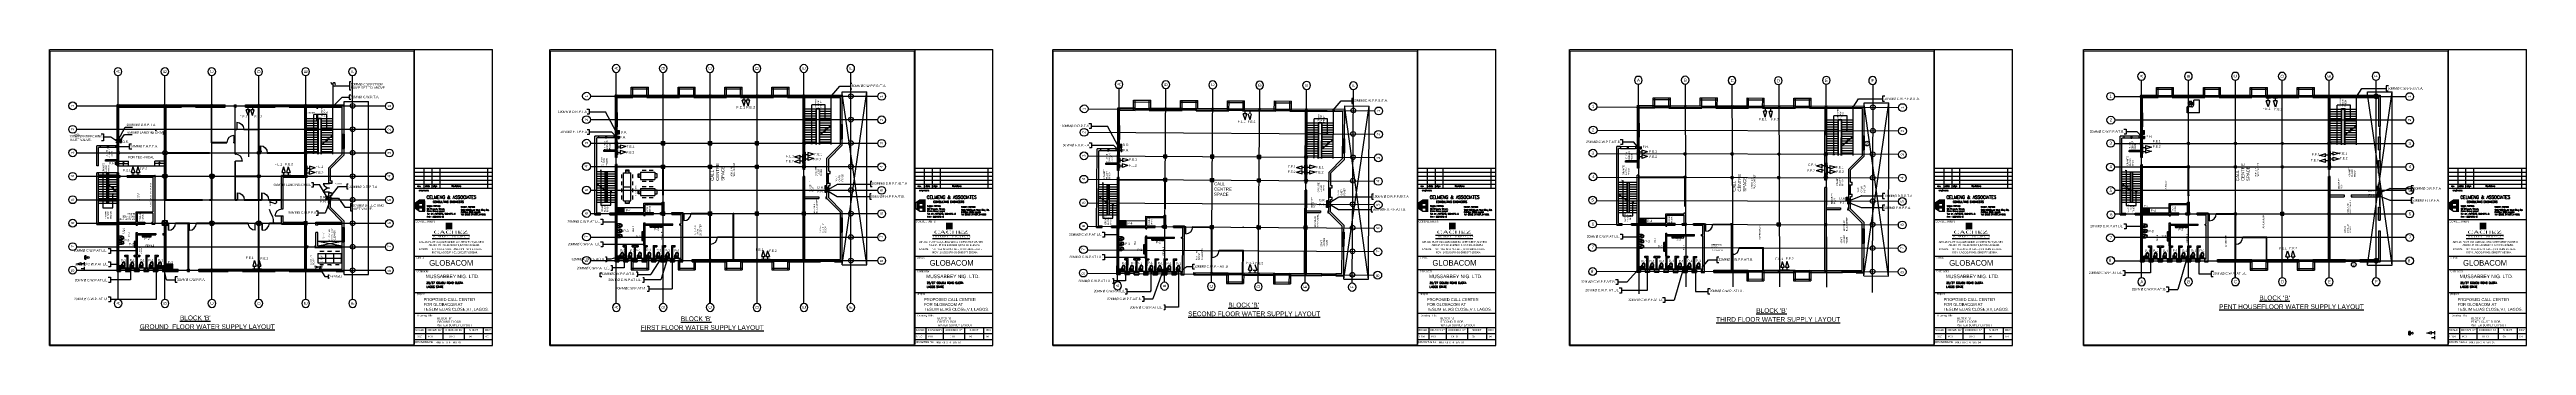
# Paper-space layout 'Layout1' of a CAD drawing. Extents: x 170 to 2282, y 106 to 358.
# The model-space entities are those that its viewports show. They can reach past a viewport. Long polylines and large blocks are cut down to what shows.
import ezdxf
from ezdxf.enums import TextEntityAlignment as Align

# ---------------------------------------------------------------- set-up
doc = ezdxf.new("R2010")
doc.units = 0
doc.header["$LTSCALE"] = 2
doc.header["$MEASUREMENT"] = 0
for name, pattern in [('DASHDOT', [1, 0.5, -0.25, 0, -0.25]), ('DASHED', [0.75, 0.5, -0.25]), ('DASHED2', [0.375, 0.25, -0.125])]:
    doc.linetypes.add(name, pattern=pattern)
doc.layers.get('0').update_dxf_attribs({"linetype": 'CONTINUOUS'})
for name, color, linetype in [('3', 3, 'CONTINUOUS'), ('DIM', 8, 'CONTINUOUS'), ('DIM_INT', 8, 'CONTINUOUS'), ('DOOR-WINDOW', 8, 'CONTINUOUS'), ('DOORS', 8, 'CONTINUOUS'), ('FIXTURES', 7, 'CONTINUOUS'), ('GRID', 8, 'CONTINUOUS'), ('GRIDLINES', 8, 'DASHED2'), ('HANDRAILS', 8, 'CONTINUOUS'), ('HATCH', 8, 'CONTINUOUS'), ('LAYER1', 8, 'CONTINUOUS'), ('LAYER2', 8, 'CONTINUOUS'), ('LAYER3', 8, 'DASHED'), ('LAYER4', 8, 'CONTINUOUS'), ('LAYER5', 8, 'CONTINUOUS'), ('LOGO', 20, 'CONTINUOUS'), ('SUPERVISOR_S_SEAT', 7, 'CONTINUOUS'), ('TEXT', 8, 'CONTINUOUS'), ('TEXT1', 8, 'CONTINUOUS'), ('TEXT3', 8, 'CONTINUOUS'), ('TEXT4', 8, 'CONTINUOUS'), ('VPORT', 8, 'CONTINUOUS'), ('WALLS', 8, 'CONTINUOUS'), ('WIN_DOORS', 8, 'CONTINUOUS'), ('WINDOWS_DOORS', 8, 'CONTINUOUS'), ('WTER', 8, 'CONTINUOUS')]:
    doc.layers.add(name, color=color, linetype=linetype)
doc.styles.add('ASHADE', font='simplex.shx', dxfattribs={"height": 0.2})
doc.styles.add('COMPLEX', font='COMPLEX.shx')
doc.styles.add('LUCY', font='lsansi.ttf')
doc.styles.add('SIMPLEX', font='SIMPLEX')
doc.styles.add('STYLE1', font='verdana.TTF')
doc.styles.add('STYLUS', font='stylu.ttf')
doc.styles.add('T-N-R', font='TIMES.TTF')
doc.dimstyles.new('DIM100S', dxfattribs={"dimscale": 0, "dimtxt": 200, "dimasz": 200, "dimexe": 100, "dimexo": 200, "dimgap": 100, "dimtad": 1, "dimdec": 0, "dimtxsty": 'STYLUS', "dimblk1": 'ARCHTICK', "dimblk2": 'ARCHTICK', "dimsah": 1, "dimcen": 100, "dimclrd": 256, "dimclre": 256, "dimclrt": 10, "dimazin": 3, "dimtfac": 1, "dimtdec": 0, "dimtmove": 0, "dimatfit": 3, "dimtolj": 1, "dimtzin": 0})

# ---------------------------------------------------------------- blocks, each defined once
blk = doc.blocks.new('GRID_NO')
at = {"layer": 'GRID'}
blk.add_circle((0, 500), 500, dxfattribs=at)
blk.add_attdef('GRNO', text='', height=400, dxfattribs=at).set_placement((0, 500), align=Align.MIDDLE_CENTER)
blk = doc.blocks.new('600_SQ_COLUMN')
at = {"layer": 'LAYER1'}
for p, q in [((303, 303), (-297, -297)), ((303, -297), (-297, 303))]:
    blk.add_line(p, q, dxfattribs=at)
at = {"layer": 'LAYER2'}
for p, q in [((-297, -297), (-297, 303)), ((-297, 303), (303, 303)), ((303, -297), (303, 303)), ((-297, -297), (303, -297))]:
    blk.add_line(p, q, dxfattribs=at)
blk = doc.blocks.new('600_DIAM_COLUMN')
at = {"layer": 'LAYER1'}
for p, q in [((86296, -121048), (85872, -121472)), ((86296, -121472), (85872, -121048))]:
    blk.add_line(p, q, dxfattribs=at)
at = {"layer": 'LAYER2'}
blk.add_circle((86084, -121260), 300, dxfattribs=at)
blk = doc.blocks.new('W1800')
at = {"layer": 'WINDOWS_DOORS'}
for p, q in [((0, -1800), (0, 0)), ((0, 0), (230, 0)), ((230, 0), (230, -1800)), ((230, -1800), (0, -1800)), ((69, -1750), (69, -50)), ((114, -50), (114, -1750)), ((161, -1750), (161, -50))]:
    blk.add_line(p, q, dxfattribs=at)
blk = doc.blocks.new('1200_DOOR')
at = {"layer": 'LAYER2'}
for p, q in [((50, 115), (50, 910)), ((1150, 115), (1150, 910))]:
    blk.add_line(p, q, dxfattribs=at)
for centre, start, end in [((-250, 115), 0, 69.33268), ((1450, 115), 110.66732, 180)]:
    blk.add_arc(centre, 850, start, end, dxfattribs=at)
blk = doc.blocks.new('STEP_CUT')
at = {"layer": 'HANDRAILS', "linetype": 'CONTINUOUS'}
for p, q in [((333, 571), (-86, 79)), ((-225, -85), (-599, -524))]:
    blk.add_line(p, q, dxfattribs=at)
for points, knots in [([(-224, 17), (-266, 20), (-337, 17), (-265, -49), (-225, -85)], [321.7257089, 321.7257089, 321.7257089, 321.7257089, 418.1293981, 535.0348363, 535.0348363, 535.0348363, 535.0348363]), ([(-86, 79), (-42, 49), (80, -36), (-134, 10), (-224, 17)], [0, 0, 0, 0, 115.3059804, 321.7257089, 321.7257089, 321.7257089, 321.7257089])]:
    blk.add_open_spline(points, degree=3, knots=knots, dxfattribs=at)
blk = doc.blocks.new('W1200')
for p, q in [((50, 230), (0, 230)), ((0, 165), (1200, 165)), ((0, 65), (1200, 65)), ((0, 0), (50, 0)), ((50, 230), (1200, 230)), ((50, 65), (50, 165)), ((50, 125), (1150, 125)), ((50, 105), (1150, 105)), ((50, 0), (1200, 0)), ((1200, 230), (1150, 230)), ((1150, 165), (1150, 65)), ((1150, 0), (1200, 0))]:
    blk.add_line(p, q)
blk = doc.blocks.new('STEP_ARROW')
at = {"layer": 'HATCH'}
for p, q in [((4524, 0), (0, 0)), ((0, 0), (0, -1290)), ((4431, 30), (4521, 30)), ((0, -1290), (1850, -1290)), ((1850, -1290), (1725, -1165)), ((1850, -1290), (1725, -1415)), ((4431, -30), (4521, -30))]:
    blk.add_line(p, q, dxfattribs=at)
at = {"layer": 'TEXT', "insert": (4454, 51), "char_height": 80, "width": 68, "attachment_point": 7}
blk.add_mtext('{\\fStylus BT|b0|i0|c0|p34;UP}', dxfattribs=at)
blk = doc.blocks.new('WC')
for p, q in [((0, 458), (0, 308)), ((0, 150), (0, 0)), ((0, 0), (400, 0)), ((25, 175), (375, 175)), ((50, 458), (50, 408)), ((100, 208), (300, 208)), ((150, 308), (250, 308)), ((190, 208), (190, 175)), ((210, 208), (210, 175)), ((350, 408), (350, 458)), ((400, 308), (400, 458)), ((400, 0), (400, 150))]:
    blk.add_line(p, q)
for centre, radius, start, end in [((100, 308), 100, 180, 270), ((25, 150), 25, 90, 180), ((150, 408), 100, 180, 270), ((250, 408), 100, 270, 0), ((300, 308), 100, 270, 0), ((300, 308), 100, 270, 0), ((375, 150), 25, 360, 90)]:
    blk.add_arc(centre, radius, start, end)
blk.add_ellipse((200, 458), major_axis=(0, 300), ratio=0.6666667, start_param=4.712389, end_param=7.8539816)
blk.add_open_spline([(350, 458), (350, 466), (350, 474), (348, 496), (347, 510), (342, 537), (339, 551), (332, 576), (327, 588), (318, 611), (312, 622), (301, 641), (294, 650), (283, 665), (277, 670), (266, 681), (261, 685), (250, 693), (244, 696), (233, 701), (228, 703), (217, 706), (212, 707), (201, 708), (196, 708), (185, 706), (180, 705), (169, 702), (163, 700), (152, 694), (147, 691), (136, 682), (130, 678), (119, 667), (114, 661), (104, 647), (99, 640), (89, 624), (85, 616), (77, 598), (73, 589), (66, 569), (63, 559), (58, 538), (56, 527), (53, 506), (52, 494), (50, 475), (50, 466), (50, 458)], degree=3, knots=[4.712389, 4.712389, 4.712389, 4.712389, 4.8052943, 4.8052943, 4.9637805, 4.9637805, 5.1222667, 5.1222667, 5.2807528, 5.2807528, 5.439239, 5.439239, 5.5977252, 5.5977252, 5.7247954, 5.7247954, 5.8518656, 5.8518656, 5.9789357, 5.9789357, 6.1060059, 6.1060059, 6.2330761, 6.2330761, 6.3601463, 6.3601463, 6.4872164, 6.4872164, 6.6142866, 6.6142866, 6.7413568, 6.7413568, 6.868427, 6.868427, 6.9954972, 6.9954972, 7.1225673, 7.1225673, 7.2496375, 7.2496375, 7.3767077, 7.3767077, 7.5037779, 7.5037779, 7.630848, 7.630848, 7.7579182, 7.7579182, 7.8539816, 7.8539816, 7.8539816, 7.8539816])
blk = doc.blocks.new('BIDET')
for p, q in [((0, 400), (0, 0)), ((0, 0), (400, 0)), ((0, 0), (200, 0)), ((0, 0), (200, 0)), ((400, 0), (400, 400))]:
    blk.add_line(p, q)
for radius in [23.9, 18.9, 13.9]:
    blk.add_circle((200, 50), radius)
blk.add_ellipse((200, 400), major_axis=(0, 256), ratio=0.7808736, start_param=4.712389, end_param=7.8539816)
for points in [[(325, 400), (325, 406), (325, 413), (323, 429), (322, 439), (318, 459), (316, 469), (309, 487), (306, 496), (298, 512), (293, 520), (284, 534), (279, 540), (268, 551), (263, 556), (252, 564), (246, 568), (235, 574), (229, 576), (218, 579), (213, 580), (202, 581), (197, 581), (186, 580), (180, 579), (169, 576), (164, 573), (153, 567), (147, 564), (136, 555), (131, 550), (120, 538), (115, 532), (106, 518), (101, 510), (93, 494), (90, 485), (84, 466), (81, 457), (78, 437), (76, 427), (75, 411), (75, 406), (75, 400)], [(325, 400), (325, 394), (325, 387), (323, 371), (322, 361), (318, 341), (316, 331), (309, 313), (306, 304), (298, 288), (293, 280), (284, 266), (279, 260), (268, 249), (263, 244), (252, 236), (246, 232), (235, 226), (229, 224), (218, 221), (213, 220), (202, 219), (197, 219), (186, 220), (180, 221), (169, 224), (164, 227), (153, 233), (147, 236), (136, 245), (131, 250), (120, 262), (115, 268), (106, 282), (101, 290), (93, 306), (90, 315), (84, 334), (81, 343), (78, 363), (76, 373), (75, 389), (75, 394), (75, 400)]]:
    blk.add_open_spline(points, degree=3, knots=[4.712389, 4.712389, 4.712389, 4.712389, 4.8098478, 4.8098478, 4.9655692, 4.9655692, 5.1212905, 5.1212905, 5.2770119, 5.2770119, 5.4327333, 5.4327333, 5.5884546, 5.5884546, 5.744176, 5.744176, 5.8998974, 5.8998974, 6.0556187, 6.0556187, 6.2113401, 6.2113401, 6.3670615, 6.3670615, 6.5227828, 6.5227828, 6.6785042, 6.6785042, 6.8342256, 6.8342256, 6.9899469, 6.9899469, 7.1456683, 7.1456683, 7.3013896, 7.3013896, 7.457111, 7.457111, 7.6128324, 7.6128324, 7.7685537, 7.7685537, 7.8539816, 7.8539816, 7.8539816, 7.8539816])
blk = doc.blocks.new('SINK900')
for p, q in [((0, 600), (0, 0)), ((900, 600), (0, 600)), ((0, 600), (50, 600)), ((0, 600), (100, 600)), ((0, 0), (900, 0)), ((20, 580), (20, 20)), ((880, 580), (20, 580)), ((20, 20), (880, 20)), ((450, 450), (50, 50)), ((50, 450), (450, 50)), ((50, 450), (50, 50)), ((450, 450), (50, 450)), ((50, 50), (450, 50)), ((168, 489), (325, 489)), ((230, 518), (230, 390)), ((230, 518), (260, 518)), ((260, 390), (230, 390)), ((260, 518), (260, 390)), ((450, 50), (450, 450)), ((450, 50), (450, 450)), ((450, 450), (850, 450)), ((490, 50), (490, 450)), ((490, 425), (850, 425)), ((490, 400), (850, 400)), ((490, 375), (850, 375)), ((490, 350), (850, 350)), ((490, 325), (850, 325)), ((490, 300), (850, 300)), ((490, 275), (850, 275)), ((850, 250), (490, 250)), ((850, 225), (490, 225)), ((850, 225), (490, 225)), ((850, 200), (490, 200)), ((850, 175), (490, 175)), ((850, 150), (490, 150)), ((850, 125), (490, 125)), ((850, 100), (490, 100)), ((850, 75), (490, 75)), ((850, 50), (490, 50)), ((850, 450), (850, 50)), ((880, 20), (880, 580)), ((900, 0), (900, 600))]:
    blk.add_line(p, q)
for centre, radius in [((197, 485), 20), ((250, 250), 40), ((250, 250), 30), ((288, 485), 20)]:
    blk.add_circle(centre, radius)
blk = doc.blocks.new('900_DOOR_2')
at = {"layer": 'LAYER5'}
for p, q in [((900, 20), (0, 20)), ((900, 0), (0, 0))]:
    blk.add_line(p, q, dxfattribs=at)
blk.add_arc((0, 0), 900, 0, 90, dxfattribs=at)
blk = doc.blocks.new('250_COLUMN')
at = {"layer": 'LAYER1'}
for p, q in [((125, 125), (-125, -125)), ((-125, 125), (125, -125))]:
    blk.add_line(p, q, dxfattribs=at)
at = {"layer": 'LAYER2'}
for p, q in [((-125, 125), (125, 125)), ((-125, 125), (-125, -125)), ((125, 125), (125, -125)), ((-125, -125), (125, -125))]:
    blk.add_line(p, q, dxfattribs=at)
blk = doc.blocks.new('ARROW')
at = {"layer": 'HATCH'}
for p, q in [((-556, 0), (0, 0)), ((-85, 85), (0, 0)), ((-85, 85), (-85, -85)), ((-85, -85), (0, 0))]:
    blk.add_line(p, q, dxfattribs=at)
blk = doc.blocks.new('BASIN350')
for p, q in [((0, 200), (0, 0)), ((0, 0), (350, 0)), ((25, 200), (25, 50)), ((25, 50), (325, 50)), ((300, 250), (50, 250)), ((300, 225), (50, 225)), ((325, 50), (325, 200)), ((350, 0), (350, 200))]:
    blk.add_line(p, q)
for radius in [17.4, 12.4]:
    blk.add_circle((175, 75), radius)
for centre, radius, start, end in [((50, 200), 50, 90, 180), ((50, 200), 25, 90, 180), ((300, 200), 50, 0, 90), ((300, 200), 25, 360, 90)]:
    blk.add_arc(centre, radius, start, end)
blk = doc.blocks.new('DESK_N_SEAT_1')
at = {"layer": 'SUPERVISOR_S_SEAT'}
for p, q in [((-823, -823), (-823, 777)), ((-823, 777), (-73, 777)), ((-73, 177), (-73, 777)), ((97, 564), (85, 548)), ((306, 387), (85, 548)), ((306, 364), (85, 204)), ((312, 395), (91, 556)), ((312, 356), (91, 195)), ((318, 403), (97, 564)), ((318, 348), (97, 187)), ((164, 131), (514, 131)), ((164, 91), (514, 91)), ((340, 411), (425, 670)), ((340, 341), (425, 81)), ((350, 408), (434, 667)), ((350, 344), (434, 84)), ((359, 404), (444, 664)), ((359, 347), (444, 87)), ((373, 386), (646, 386)), ((373, 376), (646, 376)), ((373, 366), (646, 366)), ((444, 664), (425, 670)), ((425, 81), (444, 87)), ((534, 155), (534, 597)), ((559, 573), (624, 573)), ((559, 179), (624, 179)), ((594, 179), (594, 573)), ((624, 179), (624, 573)), ((646, 366), (646, 386)), ((-823, -823), (777, -823)), ((177, -73), (777, -73)), ((777, -823), (777, -73))]:
    blk.add_line(p, q, dxfattribs=at)
blk.add_circle((339, 376), 35, dxfattribs=at)
blk.add_arc((177, 177), 250, 180, 270, dxfattribs=at)

msp = doc.modelspace()

# ---------------------------------------------------------------- linework, layer by layer
msp.add_line((-288277.8, -71198.8), (-287877.8, -71198.8))
at = {"color": 8, "linetype": 'CONTINUOUS'}
for p, q in [((-289946.9, -110530), (-289946.9, -110050)), ((-289695, -109840), (-288765, -109840)), ((-288990, -109508.1), (-289470, -109508.1)), ((-289470, -109508.1), (-289470, -109840)), ((-289470, -109588.1), (-288990, -109588.1)), ((-288990, -109840), (-288990, -109508.1)), ((-288765, -110740), (-288765, -109840)), ((-288765, -110530), (-288765, -110050)), ((-288513.1, -110530), (-288513.1, -110050)), ((-287851.9, -110450), (-287851.9, -109970)), ((-287851.9, -109970), (-287520, -109970)), ((-287520, -110450), (-287851.9, -110450)), ((-287771.9, -109970), (-287771.9, -110450)), ((-287520, -109745), (-285720, -109745)), ((-287520, -109745), (-287520, -110675)), ((-287520, -110675), (-286620, -110675)), ((-287310, -109493.1), (-286830, -109493.1)), ((-287310, -110675), (-286830, -110675)), ((-286620, -110675), (-285720, -110675)), ((-286410, -109493.1), (-285930, -109493.1)), ((-286410, -110675), (-285930, -110675)), ((-285720, -109745), (-285720, -110675)), ((-285388.1, -109970), (-285720, -109970)), ((-285720, -110450), (-285388.1, -110450)), ((-285468.1, -109970), (-285468.1, -110450)), ((-285388.1, -110450), (-285388.1, -109970)), ((-289946.9, -111430), (-289946.9, -110950)), ((-289946.9, -112330), (-289946.9, -111850)), ((-289946.9, -113230), (-289946.9, -112750)), ((-289695, -113440), (-289695, -111640)), ((-289695, -113440), (-288765, -113440)), ((-289470, -113771.9), (-289470, -113440)), ((-289470, -113691.9), (-288990, -113691.9)), ((-288990, -113771.9), (-289470, -113771.9)), ((-288990, -113440), (-288990, -113771.9)), ((-288765, -111430), (-288765, -110950)), ((-288765, -113440), (-288765, -112540)), ((-288513.1, -111430), (-288513.1, -110950)), ((-288513.1, -112330), (-288513.1, -111850)), ((-288513.1, -113230), (-288513.1, -112750)), ((-287851.9, -112530), (-287851.9, -112050)), ((-287851.9, -112050), (-287520, -112050)), ((-287520, -112530), (-287851.9, -112530)), ((-287771.9, -112050), (-287771.9, -112530)), ((-287520, -111825), (-285720, -111825)), ((-287520, -111825), (-287520, -112755)), ((-287520, -112755), (-286620, -112755)), ((-287310, -110926.9), (-286830, -110926.9)), ((-287310, -111573.1), (-286830, -111573.1)), ((-287310, -112755), (-286830, -112755)), ((-287310, -113006.9), (-286830, -113006.9)), ((-286620, -112755), (-285720, -112755)), ((-286410, -110926.9), (-285930, -110926.9)), ((-286410, -111573.1), (-285930, -111573.1)), ((-286410, -112755), (-285930, -112755)), ((-286410, -113006.9), (-285930, -113006.9)), ((-285720, -111825), (-285720, -112755)), ((-285388.1, -112050), (-285720, -112050)), ((-285720, -112530), (-285388.1, -112530)), ((-285468.1, -112050), (-285468.1, -112530)), ((-285388.1, -112530), (-285388.1, -112050))]:
    msp.add_line(p, q, dxfattribs=at)
at = {"layer": 'DIM', "color": 4}
for p, q in [((-295332.9, -69668.8), (-295332.9, -70104.7)), ((-295148.7, -69668.8), (-295332.9, -69668.8)), ((-295328.2, -70104.1), (-295328.2, -69668.2)), ((-295324, -70104.7), (-295324, -69668.8)), ((-295321.1, -70104.7), (-295321.1, -69668.8)), ((-295318.7, -70104.7), (-295318.7, -69668.8)), ((-295314.4, -70104.7), (-295314.4, -69668.8)), ((-295310.4, -70104.7), (-295310.4, -69668.8)), ((-295307, -70104.7), (-295307, -69668.8)), ((-295303.3, -70104.7), (-295303.3, -69668.8)), ((-295299.1, -70104.7), (-295299.1, -69668.8)), ((-295297.7, -70104.7), (-295297.7, -69668.8)), ((-295293.4, -70104.7), (-295293.4, -69668.8)), ((-295290.7, -70104.7), (-295290.7, -69668.3)), ((-295287.7, -70104.7), (-295287.7, -69668.3)), ((-295283.7, -70104.7), (-295283.7, -69668.8)), ((-295283.1, -70102.3), (-295283.1, -69666.4)), ((-295280.6, -70104.7), (-295280.6, -69668.8)), ((-295277.8, -70104.1), (-295277.8, -69668.2)), ((-295274.1, -70104.7), (-295274.1, -69668.8)), ((-295270.2, -70104.7), (-295270.2, -69668.8)), ((-295266, -70104.7), (-295266, -69668.8)), ((-295262.4, -70104.7), (-295262.4, -69668.3)), ((-295258.8, -70104.7), (-295258.8, -69668.3)), ((-295255.9, -70103.5), (-295255.9, -69668.8)), ((-295251.7, -70104.7), (-295251.7, -69668.8)), ((-295248.2, -70104.7), (-295248.2, -69668.8)), ((-295245.2, -70104.7), (-295245.2, -69668.8)), ((-295243.1, -70104.7), (-295243.1, -69668.8)), ((-295239.5, -70104.7), (-295239.5, -69668.8)), ((-295236.1, -70104.7), (-295236.1, -69668.8)), ((-295232.4, -70104.1), (-295232.4, -69668.2)), ((-295230.4, -70104.7), (-295230.4, -69668.8)), ((-295227.4, -70104.7), (-295227.4, -69668.8)), ((-295224.4, -70104.7), (-295224.4, -69668.8)), ((-295222.8, -70104.3), (-295222.8, -69668.4)), ((-295221.7, -70104.7), (-295221.7, -69668.8)), ((-295220.4, -70103.3), (-295220.4, -69668.8)), ((-295218.8, -70104.1), (-295218.8, -69668.8)), ((-295217.3, -70104.5), (-295217.3, -69668.8)), ((-295216, -70104.7), (-295216, -69668.8)), ((-295214.9, -70104.7), (-295214.9, -69668.8)), ((-295213.7, -70104.9), (-295213.7, -69668.8)), ((-295212.3, -70104.7), (-295212.3, -69672.2)), ((-295211.3, -70104.7), (-295211.3, -69672.2)), ((-295209.8, -70105.3), (-295209.8, -69672.8)), ((-295208.2, -70104.6), (-295208.2, -69672.1)), ((-295207.1, -70104.6), (-295207.1, -69672.1)), ((-295205.5, -70104.7), (-295205.5, -69672.2)), ((-295203.8, -70104.9), (-295203.8, -69672.3)), ((-295202.4, -70104.7), (-295202.4, -69668.8)), ((-295200.9, -70104.3), (-295200.9, -69668.4)), ((-295199.8, -70104.5), (-295199.8, -69668.6)), ((-295198.8, -70104.7), (-295198.8, -69668.8)), ((-295197.3, -70104.9), (-295197.3, -69669)), ((-295196.4, -70104.9), (-295196.4, -69669)), ((-295195.7, -70105.3), (-295195.7, -69669.4)), ((-295194.4, -70104.7), (-295194.4, -69668.8)), ((-295193.3, -70104.7), (-295193.3, -69668.8)), ((-295192, -70104.7), (-295192, -69668.8)), ((-295190.8, -70104.7), (-295190.8, -69668.8)), ((-295189.9, -70104.5), (-295189.9, -69668.6)), ((-295189.2, -70104.7), (-295189.2, -69668.8)), ((-295188.2, -70104.6), (-295188.2, -69668.7)), ((-295187.3, -70104.7), (-295187.3, -69668.8)), ((-295186.4, -70104.7), (-295186.4, -69668.8)), ((-295185.4, -70104.3), (-295185.4, -69668.8)), ((-295184.2, -70104.7), (-295184.2, -69668.8)), ((-295183.3, -70104.8), (-295183.3, -69668.8)), ((-295182, -70105.1), (-295182, -69668.8)), ((-295180.1, -70106.5), (-295180.1, -69670.6)), ((-295178.3, -70108.3), (-295178.3, -69672.4)), ((-295176.8, -70107), (-295176.8, -69671.1)), ((-295175.5, -70107.9), (-295175.5, -69672)), ((-295172.9, -70108.3), (-295172.9, -69672.4)), ((-295171.1, -70107.5), (-295171.1, -69671.6)), ((-295169.4, -70108.3), (-295169.4, -69672.4)), ((-295167.2, -70108.3), (-295167.2, -69672.4)), ((-295165.5, -70108.3), (-295165.5, -69672.4)), ((-295164, -70104), (-295164, -69668.1)), ((-295162.3, -70104), (-295162.3, -69668.1)), ((-295160.4, -70110.1), (-295160.4, -69674.2)), ((-295160, -70110.5), (-295160, -69674.6)), ((-295158.2, -70110.1), (-295158.2, -69674.2)), ((-295156.9, -70109.7), (-295156.9, -69673.8)), ((-295155, -70108.3), (-295155, -69672.4)), ((-295152.8, -70104.7), (-295152.8, -69668.8)), ((-296379, -70743.7), (-295793.2, -70499.9)), ((-295788, -70866.1), (-296379, -70743.7)), ((-295415.5, -71314.4), (-295798.3, -71319.9)), ((-295788, -70866.1), (-295793.2, -70499.9)), ((-295407.6, -70689), (-295790.4, -70694.5)), ((-295419.2, -70478.8), (-295419.2, -70918.8)), ((-295419.2, -71058.8), (-295419.2, -71498.8)), ((-295332.9, -70104.7), (-295148.7, -70104.7)), ((-295332.9, -70104.7), (-295324, -70104.7)), ((-295318.7, -70104.7), (-295287.7, -70104.7)), ((-258855, -318985.4), (-259039.2, -318985.4)), ((-259039.2, -318985.4), (-259039.2, -319421.3)), ((-259039.2, -319421.3), (-259030.3, -319421.3)), ((-259039.2, -319421.3), (-258855, -319421.3)), ((-259034.5, -319420.7), (-259034.5, -318984.8)), ((-259030.3, -319421.3), (-259030.3, -318985.4)), ((-259027.4, -319421.3), (-259027.4, -318985.4)), ((-259025, -319421.3), (-259025, -318985.4)), ((-259025, -319421.3), (-258994, -319421.3)), ((-259020.7, -319421.3), (-259020.7, -318985.4)), ((-259016.7, -319421.3), (-259016.7, -318985.4)), ((-259013.3, -319421.3), (-259013.3, -318985.4)), ((-259009.6, -319421.3), (-259009.6, -318985.4)), ((-259005.4, -319421.3), (-259005.4, -318985.4)), ((-259004, -319421.3), (-259004, -318985.4)), ((-258999.7, -319421.3), (-258999.7, -318985.4)), ((-258997, -319421.3), (-258997, -318984.9)), ((-258994, -319421.3), (-258994, -318984.9)), ((-258990, -319421.3), (-258990, -318985.4)), ((-258989.4, -319418.9), (-258989.4, -318983)), ((-258986.9, -319421.3), (-258986.9, -318985.4)), ((-258984.1, -319420.7), (-258984.1, -318984.8)), ((-258980.4, -319421.3), (-258980.4, -318985.4)), ((-258976.5, -319421.3), (-258976.5, -318985.4)), ((-258972.3, -319421.3), (-258972.3, -318985.4)), ((-258968.7, -319421.3), (-258968.7, -318984.9)), ((-258965.1, -319421.3), (-258965.1, -318984.9)), ((-258962.2, -319420.1), (-258962.2, -318985.4)), ((-258958, -319421.3), (-258958, -318985.4)), ((-258954.5, -319421.3), (-258954.5, -318985.4)), ((-258951.5, -319421.3), (-258951.5, -318985.4)), ((-258949.4, -319421.3), (-258949.4, -318985.4)), ((-258945.8, -319421.3), (-258945.8, -318985.4)), ((-258942.4, -319421.3), (-258942.4, -318985.4)), ((-258938.7, -319420.7), (-258938.7, -318984.8)), ((-258936.7, -319421.3), (-258936.7, -318985.4)), ((-258933.7, -319421.3), (-258933.7, -318985.4)), ((-258930.7, -319421.3), (-258930.7, -318985.4)), ((-258929.1, -319420.9), (-258929.1, -318985)), ((-258928, -319421.3), (-258928, -318985.4)), ((-258926.7, -319419.9), (-258926.7, -318985.4)), ((-258925.1, -319420.7), (-258925.1, -318985.4)), ((-258923.6, -319421.1), (-258923.6, -318985.4)), ((-258922.3, -319421.3), (-258922.3, -318985.4)), ((-258921.2, -319421.3), (-258921.2, -318985.4)), ((-258920, -319421.4), (-258920, -318985.4)), ((-258918.6, -319421.3), (-258918.6, -318988.8)), ((-258917.6, -319421.3), (-258917.6, -318988.8)), ((-258916.1, -319421.9), (-258916.1, -318989.4)), ((-258914.5, -319421.2), (-258914.5, -318988.7)), ((-258913.4, -319421.2), (-258913.4, -318988.7)), ((-258911.8, -319421.3), (-258911.8, -318988.8)), ((-258910.1, -319421.4), (-258910.1, -318988.9)), ((-258908.7, -319421.3), (-258908.7, -318985.4)), ((-258907.2, -319420.9), (-258907.2, -318985)), ((-258906.1, -319421.1), (-258906.1, -318985.1)), ((-258905, -319421.3), (-258905, -318985.4)), ((-258903.6, -319421.5), (-258903.6, -318985.6)), ((-258902.7, -319421.5), (-258902.7, -318985.6)), ((-258902, -319421.9), (-258902, -318986)), ((-258900.7, -319421.3), (-258900.7, -318985.4)), ((-258899.6, -319421.3), (-258899.6, -318985.4)), ((-258898.3, -319421.3), (-258898.3, -318985.4)), ((-258897.1, -319421.3), (-258897.1, -318985.4)), ((-258896.2, -319421.1), (-258896.2, -318985.1)), ((-258895.4, -319421.3), (-258895.4, -318985.4)), ((-258894.5, -319421.2), (-258894.5, -318985.3)), ((-258893.6, -319421.3), (-258893.6, -318985.4)), ((-258892.7, -319421.3), (-258892.7, -318985.4)), ((-258891.7, -319420.9), (-258891.7, -318985.4)), ((-258890.5, -319421.3), (-258890.5, -318985.4)), ((-258889.6, -319421.4), (-258889.6, -318985.4)), ((-258888.3, -319421.7), (-258888.3, -318985.4)), ((-258886.4, -319423.1), (-258886.4, -318987.2)), ((-258884.6, -319424.9), (-258884.6, -318989)), ((-258883.1, -319423.6), (-258883.1, -318987.7)), ((-258881.8, -319424.5), (-258881.8, -318988.6)), ((-258879.2, -319424.9), (-258879.2, -318989)), ((-258877.4, -319424), (-258877.4, -318988.1)), ((-258875.6, -319424.9), (-258875.6, -318989)), ((-258873.5, -319424.9), (-258873.5, -318989)), ((-258871.8, -319424.9), (-258871.8, -318989)), ((-258870.3, -319420.6), (-258870.3, -318984.7)), ((-258868.5, -319420.6), (-258868.5, -318984.7)), ((-258866.7, -319426.7), (-258866.7, -318990.8)), ((-258866.2, -319427.1), (-258866.2, -318991.2)), ((-258864.5, -319426.7), (-258864.5, -318990.8)), ((-258863.2, -319426.3), (-258863.2, -318990.4)), ((-258861.3, -319424.9), (-258861.3, -318989)), ((-258859.1, -319421.3), (-258859.1, -318985.4)), ((-256745.2, -319201.5), (-256159.4, -318957.7)), ((-256154.2, -319323.9), (-256745.2, -319201.5)), ((-255781.6, -319772.3), (-256164.5, -319777.7)), ((-256154.2, -319323.9), (-256159.4, -318957.7)), ((-255773.8, -319146.8), (-256156.6, -319152.3)), ((-255785.4, -318936.6), (-255785.4, -319376.6)), ((-255785.4, -319516.6), (-255785.4, -319956.6))]:
    msp.add_line(p, q, dxfattribs=at)
for centre in [(-294897.1, -69875.5), (-258603.4, -319192.1)]:
    msp.add_circle(centre, 114.5, dxfattribs=at)
at = {"layer": 'DOORS', "color": 1}
for p, q in [((-263561, -47955), (-261483.9, -47955)), ((-263561, -47955), (-263393.2, -47988.6)), ((-263511.9, -50479.5), (-262419.8, -49383.7)), ((-263511.9, -50479.5), (-263369.7, -50384.4)), ((-262419.8, -49383.7), (-261514, -49383.7)), ((-291052.4, -54889.8), (-290170.2, -53227.6)), ((-291211.7, -55021.3), (-291336.7, -54904.5)), ((-291052.4, -54889.8), (-290944.1, -54757.3)), ((-291044.1, -55711), (-290876.4, -55677.5)), ((-291044.1, -55711), (-289624.4, -55711)), ((-290683.4, -54772.6), (-290271.7, -54162.2)), ((-290683.4, -54772.6), (-290562.4, -54651.6)), ((-290271.7, -54162.2), (-289262.4, -54162.2)), ((-266146.4, -60561), (-265297.6, -60561)), ((-264433.7, -62032.9), (-265301.4, -60554.5)), ((-264433.7, -62032.9), (-264489.7, -61871.3)), ((-264024.6, -62817.6), (-264117.6, -62961.1)), ((-263998.9, -62202.7), (-262894.7, -60796.2)), ((-263998.9, -62202.7), (-263869, -62091.5)), ((-263860.8, -62309.7), (-262880.4, -62309.7)), ((-263860.8, -62309.7), (-263693.1, -62343.3)), ((-262894.7, -60796.2), (-261831.3, -60796.2)), ((-262880.4, -62309.7), (-262072.9, -63440.7)), ((-262072.9, -63440.7), (-261363.4, -63440.7)), ((-288660.2, -69017.4), (-292063.6, -69017.4)), ((-288660.2, -69017.4), (-288828, -69051)), ((-292063.6, -70722.3), (-291127.7, -70722.3)), ((-289479.9, -72741.7), (-292063.6, -72741.7)), ((-291127.7, -70722.3), (-291295.5, -70755.8)), ((-289479.9, -71277.1), (-289479.9, -72741.7)), ((-289479.9, -71277.1), (-289446.3, -71444.8)), ((-286187.6, -71277.1), (-286187.6, -75236.9)), ((-286187.6, -71277.1), (-286154, -71444.8)), ((-285264.4, -71066.9), (-285192.6, -71222.1)), ((-284867.6, -72715.7), (-285264.4, -71066.9)), ((-284867.6, -72715.7), (-283757.8, -72715.7)), ((-265328.8, -71245), (-265267.6, -71404.7)), ((-286187.6, -75236.9), (-292039, -75236.9)), ((-263083.6, -99952.6), (-262998, -99804.5)), ((-294116.2, -102046.6), (-291991.2, -102046.6)), ((-290666.4, -104599.1), (-292023.3, -102046.6)), ((-290666.4, -104599.1), (-290774.8, -104466.7)), ((-294089.8, -104616.7), (-291253.4, -104616.7)), ((-290678.4, -105217), (-290819, -105119.6)), ((-263468.1, -111930.1), (-263340.8, -111815.9)), ((-263468.1, -112235.2), (-263306.7, -112291.7)), ((-290477.9, -116084.3), (-290645.6, -116117.8)), ((-287018.8, -118970.4), (-287186.6, -119004)), ((-290436.4, -120608.5), (-290585.8, -120691.8)), ((-289641.5, -120842.7), (-289608, -121010.4)), ((-284829.6, -120606.5), (-284890.1, -120766.5)), ((-284065.5, -120794.8), (-284083.4, -120965)), ((-283484.4, -120829.5), (-283450.8, -120997.2)), ((-291542.4, -161535.9), (-289417.4, -161535.9)), ((-288092.7, -164088.4), (-289449.5, -161535.9)), ((-260582.6, -159509.5), (-260497, -159361.4)), ((-291500.4, -163986.9), (-288664, -163986.9)), ((-288165.5, -163918.7), (-288273.8, -163786.4)), ((-288089, -164587.2), (-288229.5, -164489.8)), ((-260967.2, -171249.8), (-260839.9, -171135.5)), ((-260967.2, -171554.9), (-260805.7, -171611.4)), ((-288077.1, -175403.9), (-288244.8, -175437.5)), ((-287140.5, -180162.3), (-287107, -180330.1)), ((-287140.5, -180162.3), (-287107, -180330.1)), ((-284517.8, -178290.1), (-284685.6, -178323.6)), ((-283908.8, -180149.2), (-283875.2, -180316.9)), ((-282335, -179927.8), (-282360.2, -180097)), ((-280394.4, -180162.3), (-280360.8, -180330.1)), ((-280394.4, -180162.3), (-280360.8, -180330.1)), ((-279947.8, -179919.2), (-279826.8, -179798.3)), ((-263109.4, -219681.2), (-263047, -219521.9)), ((-290576.3, -224823.6), (-290712.2, -224719.7)), ((-263442.2, -231578.2), (-262056.9, -231026.1)), ((-262045.8, -231024), (-259336.5, -231024)), ((-263442.2, -231578.2), (-263298.8, -231484.9)), ((-263442.2, -231969.3), (-262085.6, -232510)), ((-263442.2, -231969.3), (-263273.9, -232000.2)), ((-262074.5, -232512.1), (-259336.5, -232512.1)), ((-290504.5, -236281), (-292593.5, -236281)), ((-290504.5, -236281), (-290672.2, -236314.6)), ((-290402.5, -240219.6), (-292015.9, -242022.5)), ((-290402.5, -240219.6), (-290489.4, -240367)), ((-289463.9, -240395.8), (-289430.3, -240563.5)), ((-289463.9, -240430), (-289463.9, -243113.7)), ((-284809.9, -240220.5), (-285993.2, -244336.2)), ((-283280.6, -240394.6), (-283247.1, -240562.3)), ((-283280.6, -240450), (-283280.6, -243223)), ((-282420.5, -240185.9), (-282339.1, -240035.5)), ((-293211.5, -242022.5), (-292015.9, -242022.5)), ((-289463.9, -243113.7), (-292745.7, -243113.7)), ((-283280.6, -243223), (-281665.7, -243223)), ((-287188.7, -244336.2), (-285993.2, -244336.2)), ((-265730.6, -288978), (-265668.2, -288818.7)), ((-293197.5, -294120.4), (-293333.4, -294016.6)), ((-293266.1, -294050.2), (-293266.1, -293853)), ((-293236, -293212.7), (-293236, -293453.7)), ((-262856.3, -301251), (-261471, -300699)), ((-261459.9, -300696.9), (-258750.7, -300696.9)), ((-262856.3, -301251), (-262712.9, -301157.8)), ((-262856.3, -301642.2), (-261499.7, -302182.8)), ((-261488.6, -302185), (-258750.7, -302185)), ((-293125.7, -305577.8), (-295214.7, -305577.8)), ((-293125.7, -305577.8), (-293293.4, -305611.4)), ((-292085.1, -309692.6), (-292051.5, -309860.3)), ((-292085.1, -309726.8), (-292085.1, -311500.8)), ((-287421.3, -309488.7), (-288604.5, -313604.4)), ((-285901.9, -309691.4), (-285868.3, -309859.1)), ((-285901.9, -309746.8), (-285901.9, -311613.8)), ((-292085.1, -311500.8), (-295366.9, -311500.8)), ((-289800, -313604.4), (-288604.5, -313604.4)), ((-285901.9, -311613.8), (-284341.9, -311613.8))]:
    msp.add_line(p, q, dxfattribs=at)
for centre, start, end in [((-262045.8, -231054), 90, 111.727869), ((-262074.5, -232482.1), 248.272131, 270), ((-261459.9, -300726.9), 90, 111.727869)]:
    msp.add_arc(centre, 30, start, end, dxfattribs=at)
for points in [[(-263561, -47955), (-263393.2, -47988.6), (-263391.5, -47921.4)], [(-263511.9, -50479.5), (-263369.7, -50384.4), (-263416.1, -50335.8)], [(-291211.7, -55021.3), (-291336.7, -54904.5), (-291373.5, -54960.7)], [(-291052.4, -54889.8), (-290944.1, -54757.3), (-291002.6, -54724.4)], [(-291044.1, -55711), (-290876.4, -55677.5), (-290874.7, -55744.6)], [(-290683.4, -54772.6), (-290562.4, -54651.6), (-290617.3, -54613)], [(-264433.7, -62032.9), (-264489.7, -61871.3), (-264548.4, -61903.8)], [(-264024.6, -62817.6), (-264117.6, -62961.1), (-264055.9, -62987.5)], [(-263998.9, -62202.7), (-263869, -62091.5), (-263920.7, -62048.7)], [(-263860.8, -62309.7), (-263693.1, -62343.3), (-263691.4, -62276.2)], [(-288660.2, -69017.4), (-288828, -69051), (-288829.7, -68983.9)], [(-291127.7, -70722.3), (-291295.5, -70755.8), (-291297.2, -70688.7)], [(-289479.9, -71277.1), (-289446.3, -71444.8), (-289513.4, -71446.5)], [(-286187.6, -71277.1), (-286154, -71444.8), (-286221.1, -71446.5)], [(-285264.4, -71066.9), (-285192.6, -71222.1), (-285257.4, -71239.5)], [(-265328.8, -71245), (-265267.6, -71404.7), (-265209.9, -71370.3)], [(-263083.6, -99952.6), (-262998, -99804.5), (-262946.5, -99847.5)], [(-290666.4, -104599.1), (-290774.8, -104466.7), (-290716.3, -104433.7)], [(-290678.4, -105217), (-290819, -105119.6), (-290771.8, -105071.8)], [(-263468.1, -111930.1), (-263340.8, -111815.9), (-263305.2, -111872.8)], [(-263468.1, -112235.2), (-263306.7, -112291.7), (-263339.4, -112350.4)], [(-290477.9, -116084.3), (-290645.6, -116117.8), (-290647.3, -116050.7)], [(-287018.8, -118970.4), (-287186.6, -119004), (-287188.3, -118936.8)], [(-290436.4, -120608.5), (-290585.8, -120691.8), (-290608, -120628.4)], [(-289641.5, -120842.7), (-289608, -121010.4), (-289675.1, -121012.1)], [(-284829.6, -120606.5), (-284890.1, -120766.5), (-284947.9, -120732.4)], [(-284065.5, -120794.8), (-284083.4, -120965), (-284148, -120946.6)], [(-283484.4, -120829.5), (-283450.8, -120997.2), (-283517.9, -120998.9)], [(-260582.6, -159509.5), (-260497, -159361.4), (-260445.5, -159404.5)], [(-288089, -164587.2), (-288229.5, -164489.8), (-288182.4, -164442)], [(-288092.7, -164088.4), (-288201, -163956.1), (-288142.6, -163923)], [(-260967.2, -171249.8), (-260839.9, -171135.5), (-260804.2, -171192.4)], [(-260967.2, -171554.9), (-260805.7, -171611.4), (-260838.4, -171670)], [(-288077.1, -175403.9), (-288244.8, -175437.5), (-288246.5, -175370.4)], [(-287140.5, -180162.3), (-287107, -180330.1), (-287174.1, -180331.8)], [(-287140.5, -180162.3), (-287107, -180330.1), (-287174.1, -180331.8)], [(-284517.8, -178290.1), (-284685.6, -178323.6), (-284687.3, -178256.5)], [(-283908.8, -180149.2), (-283875.2, -180316.9), (-283942.3, -180318.6)], [(-282335, -179927.8), (-282360.2, -180097), (-282423.9, -180075.9)], [(-280394.4, -180162.3), (-280360.8, -180330.1), (-280427.9, -180331.8)], [(-280394.4, -180162.3), (-280360.8, -180330.1), (-280427.9, -180331.8)], [(-279947.8, -179919.2), (-279826.8, -179798.3), (-279788.2, -179853.2)], [(-263109.4, -219681.2), (-263047, -219521.9), (-262989.6, -219556.7)], [(-290576.3, -224823.6), (-290712.2, -224719.7), (-290662.9, -224674.2)], [(-263442.2, -231578.2), (-263298.8, -231484.9), (-263272.4, -231546.6)], [(-263442.2, -231969.3), (-263273.9, -232000.2), (-263297.2, -232063.2)], [(-290504.5, -236281), (-290672.2, -236314.6), (-290673.9, -236247.4)], [(-290402.5, -240219.6), (-290489.4, -240367), (-290540.5, -240323.5)], [(-289463.9, -240395.8), (-289430.3, -240563.5), (-289497.4, -240565.2)], [(-284809.9, -240220.5), (-284824, -240390.9), (-284889, -240374)], [(-283280.6, -240394.6), (-283247.1, -240562.3), (-283314.2, -240564)], [(-282420.5, -240185.9), (-282339.1, -240035.5), (-282286.4, -240077.1)], [(-265730.6, -288978), (-265668.2, -288818.7), (-265610.8, -288853.6)], [(-293197.5, -294120.4), (-293333.4, -294016.6), (-293284.1, -293971)], [(-262856.3, -301251), (-262712.9, -301157.8), (-262686.5, -301219.5)], [(-262856.3, -301642.2), (-262688.1, -301673.1), (-262711.4, -301736.1)], [(-293125.7, -305577.8), (-293293.4, -305611.4), (-293295.1, -305544.3)], [(-292085.1, -309692.6), (-292051.5, -309860.3), (-292118.6, -309862)], [(-287421.3, -309488.7), (-287435.3, -309659.2), (-287500.3, -309642.3)], [(-285901.9, -309691.4), (-285868.3, -309859.1), (-285935.4, -309860.9)]]:
    msp.add_solid(points, dxfattribs=at)
at = {"layer": 'FIXTURES'}
for p, q in [((-288277.8, -70741.2), (-288277.8, -70891.2)), ((-288277.8, -71048.8), (-288277.8, -71198.8)), ((-288252.8, -71023.8), (-287902.8, -71023.8)), ((-288227.8, -70741.2), (-288227.8, -70791.2)), ((-288177.8, -70991.2), (-287977.8, -70991.2)), ((-288127.8, -70891.2), (-288027.8, -70891.2)), ((-288087.8, -70991.2), (-288087.8, -71023.8)), ((-288067.8, -70991.2), (-288067.8, -71023.8)), ((-287927.8, -70791.2), (-287927.8, -70741.2)), ((-287877.8, -70891.2), (-287877.8, -70741.2)), ((-287877.8, -71198.8), (-287877.8, -71048.8)), ((-287098.1, -114332.5), (-290518.1, -114332.5)), ((-285460.6, -120289.9), (-285460.6, -120439.9)), ((-285410.6, -120289.9), (-285410.6, -120339.9)), ((-285110.6, -120339.9), (-285110.6, -120289.9)), ((-285060.6, -120439.9), (-285060.6, -120289.9)), ((-283070.6, -120289.9), (-283070.6, -120439.9)), ((-283020.6, -120289.9), (-283020.6, -120339.9)), ((-282720.6, -120339.9), (-282720.6, -120289.9)), ((-282670.6, -120439.9), (-282670.6, -120289.9)), ((-285460.6, -120597.5), (-285460.6, -120747.5)), ((-285460.6, -120747.5), (-285060.6, -120747.5)), ((-285435.6, -120572.5), (-285085.6, -120572.5)), ((-285360.6, -120539.9), (-285160.6, -120539.9)), ((-285310.6, -120439.9), (-285210.6, -120439.9)), ((-285270.6, -120539.9), (-285270.6, -120572.5)), ((-285250.6, -120539.9), (-285250.6, -120572.5)), ((-285060.6, -120747.5), (-285060.6, -120597.5)), ((-283070.6, -120597.5), (-283070.6, -120747.5)), ((-283070.6, -120747.5), (-282670.6, -120747.5)), ((-283045.6, -120572.5), (-282695.6, -120572.5)), ((-282970.6, -120539.9), (-282770.6, -120539.9)), ((-282920.6, -120439.9), (-282820.6, -120439.9)), ((-282880.6, -120539.9), (-282880.6, -120572.5)), ((-282860.6, -120539.9), (-282860.6, -120572.5)), ((-282670.6, -120747.5), (-282670.6, -120597.5)), ((-284562, -173671), (-287982, -173652.3)), ((-287065.9, -233928.8), (-290485.9, -233921.7)), ((-289700.6, -303217.9), (-293120.6, -303217.9))]:
    msp.add_line(p, q, dxfattribs=at)
for centre, radius, start, end in [((-288177.8, -70891.2), 100, 180, 270), ((-288252.8, -71048.8), 25, 90, 180), ((-288127.8, -70791.2), 100, 180, 270), ((-288027.8, -70791.2), 100, 270, 0), ((-287977.8, -70891.2), 100, 270, 0), ((-287977.8, -70891.2), 100, 270, 0), ((-287902.8, -71048.8), 25, 0, 90), ((-285310.6, -120339.9), 100, 180, 270), ((-285210.6, -120339.9), 100, 270, 0), ((-282920.6, -120339.9), 100, 180, 270), ((-282820.6, -120339.9), 100, 270, 0), ((-285360.6, -120439.9), 100, 180, 270), ((-285435.6, -120597.5), 25, 90, 180), ((-285160.6, -120439.9), 100, 270, 0), ((-285160.6, -120439.9), 100, 270, 0), ((-285085.6, -120597.5), 25, 0, 90), ((-282970.6, -120439.9), 100, 180, 270), ((-283045.6, -120597.5), 25, 90, 180), ((-282770.6, -120439.9), 100, 270, 0), ((-282770.6, -120439.9), 100, 270, 0), ((-282695.6, -120597.5), 25, 0, 90)]:
    msp.add_arc(centre, radius, start, end, dxfattribs=at)
for centre in [(-288077.8, -70741.2), (-285260.6, -120289.9), (-282870.6, -120289.9)]:
    msp.add_ellipse(centre, major_axis=(0, 300), ratio=0.66666667, start_param=4.71238898, end_param=7.85398163, dxfattribs=at)
for points in [[(-287927.8, -70741.2), (-287927.8, -70733), (-287928.1, -70724.7), (-287929.5, -70702.5), (-287931.1, -70688.6), (-287935.7, -70661.5), (-287938.7, -70648.3), (-287946.1, -70622.9), (-287950.4, -70610.8), (-287960.1, -70587.9), (-287965.6, -70577.2), (-287977.2, -70557.5), (-287983.5, -70548.6), (-287995.2, -70534.2), (-288000.6, -70528.4), (-288011.5, -70518.1), (-288017.1, -70513.7), (-288028.2, -70506), (-288033.7, -70502.8), (-288044.7, -70497.6), (-288050.2, -70495.7), (-288060.9, -70492.8), (-288066.3, -70491.9), (-288076.9, -70491.1), (-288082.1, -70491.2), (-288092.8, -70492.4), (-288098.1, -70493.5), (-288108.9, -70496.9), (-288114.4, -70499.1), (-288125.4, -70504.8), (-288131, -70508.3), (-288142.1, -70516.5), (-288147.6, -70521.2), (-288158.5, -70532), (-288163.8, -70538.1), (-288174.1, -70551.4), (-288179.1, -70558.7), (-288188.5, -70574.4), (-288192.9, -70582.8), (-288201.1, -70600.6), (-288204.8, -70609.9), (-288211.6, -70629.5), (-288214.6, -70639.7), (-288219.7, -70660.6), (-288221.8, -70671.4), (-288225.1, -70693.3), (-288226.3, -70704.4), (-288227.6, -70724.1), (-288227.8, -70732.7), (-288227.8, -70741.2)], [(-285110.6, -120289.9), (-285110.6, -120281.7), (-285110.8, -120273.4), (-285112.2, -120251.2), (-285113.8, -120237.3), (-285118.5, -120210.2), (-285121.5, -120197), (-285128.8, -120171.6), (-285133.2, -120159.5), (-285142.9, -120136.6), (-285148.3, -120125.9), (-285160, -120106.2), (-285166.2, -120097.3), (-285177.9, -120082.9), (-285183.3, -120077.1), (-285194.3, -120066.9), (-285199.8, -120062.4), (-285210.9, -120054.7), (-285216.5, -120051.5), (-285227.5, -120046.3), (-285232.9, -120044.4), (-285243.7, -120041.5), (-285249, -120040.6), (-285259.6, -120039.8), (-285264.9, -120039.9), (-285275.5, -120041.1), (-285280.9, -120042.2), (-285291.7, -120045.6), (-285297.2, -120047.8), (-285308.2, -120053.5), (-285313.8, -120057), (-285324.8, -120065.2), (-285330.4, -120069.9), (-285341.2, -120080.7), (-285346.6, -120086.8), (-285356.9, -120100.1), (-285361.8, -120107.4), (-285371.2, -120123.1), (-285375.6, -120131.5), (-285383.8, -120149.3), (-285387.6, -120158.6), (-285394.3, -120178.2), (-285397.3, -120188.4), (-285402.4, -120209.3), (-285404.5, -120220.1), (-285407.8, -120242), (-285409, -120253.1), (-285410.3, -120272.8), (-285410.6, -120281.4), (-285410.6, -120289.9)], [(-282720.6, -120289.9), (-282720.6, -120281.7), (-282720.8, -120273.4), (-282722.2, -120251.2), (-282723.8, -120237.3), (-282728.5, -120210.2), (-282731.5, -120197), (-282738.8, -120171.6), (-282743.2, -120159.5), (-282752.9, -120136.6), (-282758.3, -120125.9), (-282770, -120106.2), (-282776.2, -120097.3), (-282787.9, -120082.9), (-282793.3, -120077.1), (-282804.3, -120066.9), (-282809.8, -120062.4), (-282820.9, -120054.7), (-282826.5, -120051.5), (-282837.5, -120046.3), (-282842.9, -120044.4), (-282853.7, -120041.5), (-282859, -120040.6), (-282869.6, -120039.8), (-282874.9, -120039.9), (-282885.5, -120041.1), (-282890.9, -120042.2), (-282901.7, -120045.6), (-282907.2, -120047.8), (-282918.2, -120053.5), (-282923.8, -120057), (-282934.8, -120065.2), (-282940.4, -120069.9), (-282951.2, -120080.7), (-282956.6, -120086.8), (-282966.9, -120100.1), (-282971.8, -120107.4), (-282981.2, -120123.1), (-282985.6, -120131.5), (-282993.8, -120149.3), (-282997.6, -120158.6), (-283004.3, -120178.2), (-283007.3, -120188.4), (-283012.4, -120209.3), (-283014.5, -120220.1), (-283017.8, -120242), (-283019, -120253.1), (-283020.3, -120272.8), (-283020.6, -120281.4), (-283020.6, -120289.9)]]:
    msp.add_open_spline(points, degree=3, knots=[4.71238898, 4.71238898, 4.71238898, 4.71238898, 4.8052943, 4.8052943, 4.96378048, 4.96378048, 5.12226666, 5.12226666, 5.28075284, 5.28075284, 5.43923903, 5.43923903, 5.59772521, 5.59772521, 5.72479538, 5.72479538, 5.85186556, 5.85186556, 5.97893574, 5.97893574, 6.10600591, 6.10600591, 6.23307609, 6.23307609, 6.36014627, 6.36014627, 6.48721644, 6.48721644, 6.61428662, 6.61428662, 6.7413568, 6.7413568, 6.86842697, 6.86842697, 6.99549715, 6.99549715, 7.12256733, 7.12256733, 7.2496375, 7.2496375, 7.37670768, 7.37670768, 7.50377786, 7.50377786, 7.63084803, 7.63084803, 7.75791821, 7.75791821, 7.85398163, 7.85398163, 7.85398163, 7.85398163], dxfattribs=at)
at = {"layer": 'GRID', "color": 7}
for centre in [(-261328.1, -224340.2), (-266102.5, -310429.5)]:
    msp.add_circle(centre, 292.5, dxfattribs=at)
at = {"layer": 'GRIDLINES', "ltscale": 3000}
for p, q in [((-291077.8, -75247.9), (-291077.8, -46625.9)), ((-285077.8, -75247.9), (-285077.8, -46625.9)), ((-267077.8, -75247.9), (-267077.8, -46625.9)), ((-261077.8, -75247.9), (-261077.8, -46625.9)), ((-296386.8, -50498.8), (-256876.3, -50498.8)), ((-296386.8, -53498.8), (-256876.3, -53498.8)), ((-296386.8, -68498.8), (-256876.3, -68498.8)), ((-296386.8, -71498.8), (-256876.3, -71498.8)), ((-290633.1, -126544.5), (-290633.1, -97007.7)), ((-284633.1, -126544.5), (-284633.1, -97007.7)), ((-278633.1, -126544.5), (-278633.1, -97007.7)), ((-272633.1, -126544.5), (-272633.1, -97007.7)), ((-266633.1, -126544.5), (-266633.1, -97007.7)), ((-260633.1, -126544.5), (-260633.1, -97007.7)), ((-293942.3, -100047.5), (-257196.4, -100047.5)), ((-293942.3, -103047.5), (-257196.4, -103047.5)), ((-293942.3, -106047.5), (-257196.4, -106047.5)), ((-293942.3, -109047.5), (-257196.4, -109047.5)), ((-290518.1, -109010), (-284833.1, -109010)), ((-284670.6, -112682.5), (-284670.6, -109247.5)), ((-284595.6, -112682.5), (-284595.6, -109247.5)), ((-293942.3, -112047.5), (-257196.4, -112047.5)), ((-293942.3, -115047.5), (-257196.4, -115047.5)), ((-281078.1, -115010), (-278833.1, -115010)), ((-281078.1, -115085), (-278833.1, -115085)), ((-278670.6, -120872.5), (-278670.6, -115247.5)), ((-278595.6, -120872.5), (-278595.6, -115247.5)), ((-275670.6, -120872.5), (-275670.6, -115010)), ((-275595.6, -120872.5), (-275595.6, -115010)), ((-293942.3, -118047.5), (-257196.4, -118047.5)), ((-277695.6, -118010), (-275595.6, -118010)), ((-277695.6, -118085), (-275595.6, -118085)), ((-293942.3, -121047.5), (-257196.4, -121047.5)), ((-278670.6, -126544.5), (-278670.6, -121222.5)), ((-278595.6, -126544.5), (-278595.6, -121222.5)), ((-288163.8, -181462.7), (-287981.1, -156712.5)), ((-270164.1, -181561.2), (-269981.3, -156811)), ((-264164.2, -181594.1), (-263981.4, -156843.9)), ((-258164.3, -181626.9), (-257981.5, -156876.7)), ((-291933.4, -159337.8), (-255272.9, -159572.8)), ((-291949.8, -162337.7), (-255289.3, -162572.8)), ((-291966.2, -165337.7), (-255305.8, -165572.8)), ((-291982.7, -168337.6), (-255322.2, -168572.7)), ((-287953.3, -168404.8), (-282268.3, -168436)), ((-287952.8, -168329.8), (-282267.9, -168361)), ((-292048.3, -180337.5), (-255387.9, -180572.5)), ((-290464, -243533.9), (-290557.3, -216765.2)), ((-272464, -242661.2), (-272557.4, -216802.3)), ((-266464, -242673.6), (-266557.4, -216814.6)), ((-260626.1, -243371.9), (-260557.4, -216827)), ((-295880.5, -219625.6), (-257285.3, -219714)), ((-295886.6, -222625.6), (-257291.5, -222714)), ((-295892.8, -225625.6), (-257297.6, -225714)), ((-295905.2, -231625.6), (-257310, -231714)), ((-295923.7, -240625.5), (-257328.5, -240714)), ((-293235.6, -312120), (-293235.6, -286862.1)), ((-287235.6, -312120), (-287235.6, -286862.1)), ((-281235.6, -312120), (-281235.6, -286862.1)), ((-275235.6, -312120), (-275235.6, -286862.1)), ((-269235.6, -312120), (-269235.6, -286862.1)), ((-263235.6, -312120), (-263235.6, -286862.1)), ((-296697, -288932.9), (-259448.7, -288932.9)), ((-296697, -291932.9), (-259448.7, -291932.9)), ((-296697, -294932.9), (-259448.7, -294932.9)), ((-296697, -297932.9), (-259448.7, -297932.9)), ((-296697, -300932.9), (-259448.7, -300932.9)), ((-293120.6, -297895.4), (-287360.6, -297895.4)), ((-293120.6, -297970.4), (-287360.6, -297970.4)), ((-287273.1, -301567.9), (-287273.1, -298057.9)), ((-287198.1, -301567.9), (-287198.1, -298057.9)), ((-296697, -303932.9), (-259448.7, -303932.9)), ((-283680.6, -303895.4), (-281360.6, -303895.4)), ((-283680.6, -303970.4), (-281360.6, -303970.4)), ((-281273.1, -309757.9), (-281273.1, -304057.9)), ((-281198.1, -309757.9), (-281198.1, -304057.9)), ((-296697, -309932.9), (-259448.7, -309932.9))]:
    msp.add_line(p, q, dxfattribs=at)
at = {"layer": 'GRIDLINES', "color": 8, "linetype": 'CONTINUOUS', "ltscale": 3000}
for p, q in [((-279091.3, -75247.9), (-279091.3, -46625.9)), ((-273077.8, -75247.9), (-273077.8, -46625.9)), ((-279115.3, -55226.1), (-279115.3, -50673.8)), ((-276115.3, -56686.3), (-276115.3, -50638.8)), ((-273115.3, -56148.8), (-273115.3, -50673.8)), ((-273040.3, -56148.8), (-273040.3, -50673.8)), ((-274342.4, -57003.1), (-274342.4, -50955.6)), ((-296386.8, -56498.8), (-256876.3, -56498.8)), ((-284780.2, -56461.3), (-279375.5, -56461.3)), ((-284780.2, -56536.3), (-279375.5, -56536.3)), ((-279115.3, -55226.1), (-277165.3, -55226.1)), ((-279115.3, -55226.1), (-279040.3, -55226.1)), ((-279040.3, -55151.1), (-277165.3, -55151.1)), ((-273115.3, -59302.3), (-273115.3, -56695.2)), ((-273040.3, -59302.3), (-273040.3, -56695.2)), ((-271990.3, -56461.3), (-267192.8, -56461.3)), ((-271990.3, -56536.3), (-267192.8, -56536.3)), ((-296386.8, -59498.8), (-256876.3, -59498.8)), ((-279115.3, -62536.3), (-279115.3, -59796.4)), ((-279040.3, -62536.3), (-279040.3, -59796.4)), ((-276115.3, -62536.3), (-276115.3, -57586.3)), ((-276115.3, -59461.3), (-273274.3, -59461.3)), ((-276115.3, -59536.3), (-273274.3, -59536.3)), ((-276040.3, -62461.3), (-276040.3, -57586.3)), ((-273115.3, -62461.3), (-273115.3, -59695.2)), ((-273040.3, -62536.3), (-273040.3, -59695.2)), ((-296386.8, -62498.8), (-256876.3, -62498.8)), ((-284962.8, -62461.3), (-280277.8, -62461.3)), ((-284962.8, -62536.3), (-280277.8, -62536.3)), ((-280277.8, -62461.3), (-280277.8, -62536.3)), ((-279377.8, -62461.3), (-279377.8, -62536.3)), ((-279377.8, -62461.3), (-279040.3, -62461.3)), ((-279377.8, -62536.3), (-279040.3, -62536.3)), ((-274939.7, -62461.3), (-272727.8, -62461.3)), ((-274939.7, -62536.3), (-272727.8, -62536.3)), ((-271827.8, -62461.3), (-270192.8, -62461.3)), ((-271827.8, -62536.3), (-270192.8, -62536.3)), ((-296386.8, -65498.8), (-256876.3, -65498.8)), ((-283727.8, -65461.3), (-282192.8, -65461.3)), ((-283727.8, -65536.3), (-281962.8, -65536.3)), ((-282192.8, -65461.3), (-281962.8, -65461.3)), ((-282115.3, -71348.8), (-282115.3, -65461.3)), ((-282040.3, -71348.8), (-282040.3, -65461.3)), ((-281962.8, -65461.3), (-281962.8, -65536.3)), ((-281062.8, -65461.3), (-279375.5, -65461.3)), ((-281062.8, -65536.3), (-281062.8, -65461.3)), ((-281062.8, -65536.3), (-279375.5, -65536.3)), ((-278780.2, -65461.3), (-274427.8, -65461.3)), ((-278780.2, -65536.3), (-274427.8, -65536.3)), ((-273115.3, -71323.8), (-273115.3, -65796.4)), ((-273040.3, -71323.8), (-273040.3, -65796.4))]:
    msp.add_line(p, q, dxfattribs=at)
at = {"layer": 'GRIDLINES', "color": 206, "linetype": 'CONTINUOUS', "ltscale": 3000}
for p, q in [((-276040.3, -53461.3), (-275890.3, -53461.3)), ((-276040.3, -53536.3), (-275890.3, -53536.3)), ((-275890.3, -53536.3), (-275890.3, -53461.3)), ((-274990.3, -53536.3), (-274990.3, -53461.3)), ((-274990.3, -53461.3), (-273111.8, -53461.3)), ((-274990.3, -53536.3), (-273111.8, -53536.3)), ((-277165.3, -55226.1), (-277165.3, -55151.1)), ((-276265.3, -55226.1), (-276265.3, -55151.1)), ((-276265.3, -55151.1), (-276115.3, -55151.1)), ((-276265.3, -55226.1), (-276115.3, -55226.1)), ((-276115.3, -56686.3), (-276040.3, -56686.3)), ((-273115.3, -56302.3), (-273115.3, -56148.8)), ((-273040.3, -56302.3), (-273040.3, -56148.8)), ((-271990.3, -56536.3), (-271990.3, -56461.3)), ((-276115.3, -57586.3), (-276040.3, -57586.3)), ((-276115.3, -62536.3), (-275839.7, -62536.3)), ((-276040.3, -62461.3), (-275839.7, -62461.3)), ((-275839.7, -62461.3), (-275839.7, -62536.3)), ((-274939.7, -62461.3), (-274939.7, -62536.3)), ((-272881.4, -62461.3), (-272727.8, -62461.3)), ((-272881.4, -62536.3), (-272727.8, -62536.3)), ((-272727.8, -62536.3), (-272727.8, -62461.3)), ((-271827.8, -62536.3), (-271827.8, -62461.3)), ((-284777.8, -65461.3), (-284627.8, -65461.3)), ((-284777.8, -65536.3), (-284627.8, -65536.3)), ((-284627.8, -65536.3), (-284627.8, -65461.3)), ((-283727.8, -65536.3), (-283727.8, -65461.3)), ((-274427.8, -65536.3), (-274427.8, -65461.3)), ((-273527.8, -65536.3), (-273527.8, -65461.3)), ((-273527.8, -65461.3), (-273375.5, -65461.3)), ((-273527.8, -65536.3), (-273375.5, -65536.3)), ((-272780.2, -65461.3), (-272627.8, -65461.3)), ((-272780.2, -65536.3), (-272627.8, -65536.3)), ((-272627.8, -65536.3), (-272627.8, -65461.3)), ((-271727.8, -65536.3), (-271727.8, -65461.3)), ((-271727.8, -65461.3), (-270192.8, -65461.3)), ((-271727.8, -65536.3), (-270192.8, -65536.3)), ((-290518.1, -109085), (-284833.1, -109085)), ((-284670.6, -112682.5), (-284594.3, -112682.5)), ((-282128.1, -115007.5), (-281978.1, -115007.5)), ((-282128.1, -115010), (-281978.1, -115010)), ((-282128.1, -115085), (-281978.1, -115085)), ((-281978.1, -115085), (-281978.1, -115010)), ((-281078.1, -115085), (-281078.1, -115010)), ((-275670.6, -115010), (-275595.6, -115010)), ((-277695.6, -118085), (-277695.6, -118010)), ((-279596.2, -174450.7), (-279446.2, -174451.5)), ((-279595.8, -174373.2), (-279445.8, -174374)), ((-279595.8, -174375.7), (-279445.8, -174376.5)), ((-279446.2, -174451.5), (-279445.8, -174376.5)), ((-278546.2, -174456.4), (-278545.8, -174381.4)), ((-272155.3, -177491.4), (-272154.8, -177416.4)), ((-272138.4, -174416.5), (-272063.4, -174416.9)), ((-282097.5, -234691.5), (-281947.5, -234691.8)), ((-282097.3, -234614), (-281947.3, -234614.3)), ((-282097.3, -234616.5), (-281947.3, -234616.8)), ((-281947.5, -234691.8), (-281947.3, -234616.8)), ((-281047.5, -234693.7), (-281047.3, -234618.7)), ((-274646.2, -237706.9), (-274646, -237631.9)), ((-284730.6, -303892.9), (-284580.6, -303892.9)), ((-284730.6, -303895.4), (-284580.6, -303895.4)), ((-284730.6, -303970.4), (-284580.6, -303970.4)), ((-284580.6, -303970.4), (-284580.6, -303895.4)), ((-283680.6, -303970.4), (-283680.6, -303895.4)), ((-280298.1, -306970.4), (-280298.1, -306895.4))]:
    msp.add_line(p, q, dxfattribs=at)
at = {"layer": 'HANDRAILS', "linetype": 'CONTINUOUS'}
for p, q in [((-265512.8, -56673.5), (-265512.8, -52063.8)), ((-265512.8, -52063.8), (-265057.8, -52063.8)), ((-265462.8, -56673.5), (-265462.8, -52113.8)), ((-265462.8, -52113.8), (-265107.8, -52113.8)), ((-265107.8, -56673.5), (-265107.8, -52113.8)), ((-265057.8, -53913.8), (-265057.8, -52063.8)), ((-265057.8, -56673.5), (-265057.8, -53913.8))]:
    msp.add_line(p, q, dxfattribs=at)
at = {"layer": 'HANDRAILS'}
for p, q in [((-265017.8, -55413.8), (-264387.6, -54877.4)), ((-264223.4, -54737.7), (-263607.8, -54213.8)), ((-292537.8, -62968.8), (-292537.8, -59068.8)), ((-292487.8, -62968.8), (-292487.8, -59068.8)), ((-292292.8, -62968.8), (-292292.8, -59068.8)), ((-292242.8, -62968.8), (-292242.8, -59068.8)), ((-265068.1, -106222.2), (-265068.1, -101612.5)), ((-265068.1, -101612.5), (-264613.1, -101612.5)), ((-265018.1, -106222.2), (-265018.1, -101662.5)), ((-265018.1, -101662.5), (-264663.1, -101662.5)), ((-264663.1, -106222.2), (-264663.1, -101662.5)), ((-264613.1, -103462.5), (-264613.1, -101612.5)), ((-264613.1, -106222.2), (-264613.1, -103462.5)), ((-264573.1, -104962.5), (-263942.8, -104426.1)), ((-263778.7, -104286.4), (-263163.1, -103762.5)), ((-292042.1, -113619.8), (-292042.1, -109719.8)), ((-291992.1, -113619.8), (-291992.1, -109719.8)), ((-291797.1, -113619.8), (-291797.1, -109719.8)), ((-291747.1, -113619.8), (-291747.1, -109719.8)), ((-262488, -165681.4), (-262462.7, -161071.8)), ((-262462.7, -161071.8), (-262007.7, -161074.2)), ((-262438, -165681.7), (-262413, -161122)), ((-262413, -161122), (-262058, -161124)), ((-262083, -165683.6), (-262058, -161124)), ((-262017.9, -162924.2), (-262007.7, -161074.2)), ((-262033, -165683.9), (-262017.9, -162924.2)), ((-261986.1, -164424.4), (-261352.9, -163891.5)), ((-261188, -163752.7), (-260569.5, -163232.1)), ((-289502, -172931.2), (-289480.7, -169031.3)), ((-289452, -172931.5), (-289430.7, -169031.5)), ((-289257, -172932.5), (-289235.7, -169032.6)), ((-289207, -172932.8), (-289185.7, -169032.9)), ((-265019.3, -225863.9), (-265009.8, -221254.2)), ((-265009.8, -221254.2), (-264554.8, -221255.1)), ((-264969.3, -225864), (-264959.9, -221304.3)), ((-264959.9, -221304.3), (-264604.9, -221305)), ((-264614.3, -225864.7), (-264604.9, -221305)), ((-264558.6, -223105.1), (-264554.8, -221255.1)), ((-264564.3, -225864.8), (-264558.6, -223105.1)), ((-264521.7, -224605.2), (-263890.3, -224070.1)), ((-263725.9, -223930.7), (-263109.2, -223408.1)), ((-292008.4, -233205.9), (-292000.4, -229305.9)), ((-291958.4, -233206), (-291950.4, -229306)), ((-291763.4, -233206.4), (-291755.4, -229306.4)), ((-291713.4, -233206.5), (-291705.4, -229306.5)), ((-267670.6, -295107.7), (-267670.6, -290497.9)), ((-267670.6, -290497.9), (-267215.6, -290497.9)), ((-267620.6, -295107.7), (-267620.6, -290547.9)), ((-267620.6, -290547.9), (-267265.6, -290547.9)), ((-267265.6, -295107.7), (-267265.6, -290547.9)), ((-267215.6, -292347.9), (-267215.6, -290497.9)), ((-267215.6, -295107.7), (-267215.6, -292347.9)), ((-267175.6, -293847.9), (-266545.3, -293311.5)), ((-266381.2, -293171.9), (-265765.6, -292647.9)), ((-294644.6, -302505.2), (-294644.6, -298605.2)), ((-294594.6, -302505.2), (-294594.6, -298605.2)), ((-294399.6, -302505.2), (-294399.6, -298605.2)), ((-294349.6, -302505.2), (-294349.6, -298605.2))]:
    msp.add_line(p, q, dxfattribs=at)
for points in [[(-264387.6, -54877.4), (-264312.8, -54965.2), (-264312.8, -54662.4), (-264223.4, -54737.7)], [(-263942.8, -104426.1), (-263868.1, -104513.9), (-263868.1, -104211.1), (-263778.7, -104286.4)], [(-261352.9, -163891.5), (-261278.6, -163979.7), (-261277, -163676.9), (-261188, -163752.7)], [(-263890.3, -224070.1), (-263815.8, -224158), (-263815.1, -223855.2), (-263725.9, -223930.7)], [(-266545.3, -293311.5), (-266470.6, -293399.4), (-266470.6, -293096.5), (-266381.2, -293171.9)]]:
    msp.add_spline(points, degree=3, dxfattribs=at)
at = {"layer": 'HATCH'}
for p, q in [((-289410, -53518.1), (-289410, -53498.8)), ((-289160, -53518.1), (-289160, -53498.8)), ((-286660, -53518.1), (-286660, -53498.8)), ((-286410, -53518.1), (-286410, -53498.8)), ((-286152.9, -53630), (-286325, -53630)), ((-264370.7, -51616.7), (-266060.7, -51616.7)), ((-266060.7, -56645), (-266060.7, -51616.7)), ((-264368.7, -53627.2), (-264518.7, -53477.2)), ((-264372.7, -53627.2), (-264222.7, -53477.2)), ((-264370.7, -53627.2), (-264370.7, -51616.7)), ((-286660, -53988.1), (-286660, -53968.1)), ((-285192.8, -53880), (-285352.9, -53880)), ((-285192.8, -54130), (-285352.9, -54130)), ((-266090.7, -56645), (-266090.7, -56555)), ((-266030.7, -56645), (-266030.7, -56555)), ((-293065.3, -59100.9), (-293065.3, -59010.9)), ((-293035.3, -59007), (-293035.3, -63531.5)), ((-293005.3, -59100.9), (-293005.3, -59010.9)), ((-290962.8, -57583.8), (-289762.8, -57583.8)), ((-290962.8, -57883.8), (-289762.8, -57883.8)), ((-290962.8, -58183.8), (-285192.8, -58183.8)), ((-289762.8, -58183.8), (-289762.8, -57583.8)), ((-286392.8, -58183.8), (-286392.8, -57583.8)), ((-285192.8, -57583.8), (-286392.8, -57583.8)), ((-285192.8, -57883.8), (-286392.8, -57883.8)), ((-291745.3, -61681.5), (-291870.3, -61806.5)), ((-291745.3, -63531.5), (-291745.3, -61681.5)), ((-291745.3, -61681.5), (-291620.3, -61806.5)), ((-293035.3, -63531.5), (-291745.3, -63531.5)), ((-263926, -101165.4), (-265616, -101165.4)), ((-265616, -106193.7), (-265616, -101165.4)), ((-263926, -103175.9), (-263926, -101165.4)), ((-263924, -103175.9), (-264074, -103025.9)), ((-263928, -103175.9), (-263778, -103025.9)), ((-265646, -106193.7), (-265646, -106103.7)), ((-265586, -106193.7), (-265586, -106103.7)), ((-263035.7, -165649.9), (-263008.2, -160621.7)), ((-261318.2, -160631), (-263008.2, -160621.7)), ((-261329.2, -162641.4), (-261318.2, -160631)), ((-261327.2, -162641.4), (-261476.4, -162490.6)), ((-261331.2, -162641.4), (-261180.4, -162492.2)), ((-263065.7, -165649.8), (-263065.2, -165559.8)), ((-263005.7, -165650.1), (-263005.2, -165560.1)), ((-265567.1, -225834.3), (-265556.8, -220806)), ((-263866.8, -220809.5), (-265556.8, -220806)), ((-263870.9, -222819.9), (-263866.8, -220809.5)), ((-263868.9, -222819.9), (-264018.6, -222669.6)), ((-263872.9, -222819.9), (-263722.6, -222670.2)), ((-265597.1, -225834.2), (-265596.9, -225744.2)), ((-265537.1, -225834.4), (-265536.9, -225744.4)), ((-266528.5, -290050.9), (-268218.5, -290050.9)), ((-268218.5, -295079.2), (-268218.5, -290050.9)), ((-266528.5, -292061.3), (-266528.5, -290050.9)), ((-266526.5, -292061.3), (-266676.5, -291911.3)), ((-266530.5, -292061.3), (-266380.5, -291911.3)), ((-268248.5, -295079.2), (-268248.5, -294989.2)), ((-268188.5, -295079.2), (-268188.5, -294989.2))]:
    msp.add_line(p, q, dxfattribs=at)
at = {"layer": 'HATCH', "color": 8, "linetype": 'CONTINUOUS'}
for p, q in [((-289695, -111640), (-289695, -109840)), ((-288765, -111640), (-288765, -110740)), ((-289695, -111640), (-288765, -111640)), ((-289695, -111640), (-288765, -111640)), ((-288765, -112540), (-288765, -111640)), ((-288765, -112330), (-288765, -111850)), ((-288765, -113230), (-288765, -112750))]:
    msp.add_line(p, q, dxfattribs=at)
at = {"layer": 'LAYER1'}
for p, q in [((-291252.8, -50323.8), (-290902.8, -50673.8)), ((-290902.8, -50323.8), (-291252.8, -50673.8)), ((-285252.8, -50323.8), (-284902.8, -50673.8)), ((-284902.8, -50323.8), (-285252.8, -50673.8)), ((-279252.8, -50323.8), (-278902.8, -50673.8)), ((-278902.8, -50323.8), (-279252.8, -50673.8)), ((-273252.8, -50323.8), (-272902.8, -50673.8)), ((-272902.8, -50323.8), (-273252.8, -50673.8)), ((-267252.8, -50323.8), (-266902.8, -50673.8)), ((-266902.8, -50323.8), (-267252.8, -50673.8)), ((-262177.8, -49933.8), (-259027.8, -49933.8)), ((-262177.8, -50383.8), (-262177.8, -49933.8)), ((-259027.8, -72063.8), (-259027.8, -49933.8)), ((-266962.8, -52113.8), (-265512.8, -52113.8)), ((-266962.8, -52413.8), (-265512.8, -52413.8)), ((-266962.8, -52713.8), (-265512.8, -52713.8)), ((-266962.8, -53013.8), (-265512.8, -53013.8)), ((-266962.8, -53313.8), (-265512.8, -53313.8)), ((-266962.8, -53613.8), (-265512.8, -53613.8)), ((-265057.8, -52113.8), (-263607.8, -52113.8)), ((-265057.8, -52413.8), (-263607.8, -52413.8)), ((-265057.8, -52713.8), (-263607.8, -52713.8)), ((-265057.8, -53013.8), (-263607.8, -53013.8)), ((-265057.8, -53313.8), (-263607.8, -53313.8)), ((-265057.8, -53613.8), (-263607.8, -53613.8)), ((-291252.8, -56323.8), (-290902.8, -56673.8)), ((-290902.8, -56323.8), (-291252.8, -56673.8)), ((-273219.2, -56357.4), (-272936.4, -56640.2)), ((-272936.4, -56357.4), (-273219.2, -56640.2)), ((-267219.2, -56357.4), (-266936.4, -56640.2)), ((-266936.4, -56357.4), (-267219.2, -56640.2)), ((-266962.8, -53913.8), (-265512.8, -53913.8)), ((-266962.8, -54213.8), (-265512.8, -54213.8)), ((-266962.8, -54513.8), (-265512.8, -54513.8)), ((-266962.8, -54813.8), (-265512.8, -54813.8)), ((-266962.8, -55113.8), (-265512.8, -55113.8)), ((-266962.8, -55413.8), (-265512.8, -55413.8)), ((-266962.8, -55713.8), (-265512.8, -55713.8)), ((-266962.8, -56013.8), (-265512.8, -56013.8)), ((-266962.8, -56313.8), (-265512.8, -56313.8)), ((-265057.8, -53913.8), (-263607.8, -53913.8)), ((-265057.8, -54213.8), (-263607.8, -54213.8)), ((-265057.8, -54513.8), (-263960.3, -54513.8)), ((-265057.8, -54813.8), (-264316.7, -54813.8)), ((-265057.8, -55113.8), (-264665.3, -55113.8)), ((-265057.8, -55413.8), (-263607.8, -55413.8)), ((-265057.8, -55713.8), (-263607.8, -55713.8)), ((-265057.8, -56013.8), (-263607.8, -56013.8)), ((-265057.8, -56313.8), (-263607.8, -56313.8)), ((-264665.3, -55113.8), (-263607.8, -55113.8)), ((-264316.7, -54813.8), (-263607.8, -54813.8)), ((-263960.3, -54513.8), (-263607.8, -54513.8)), ((-292242.8, -59068.8), (-293587.8, -59068.8)), ((-292537.8, -59368.8), (-293587.8, -59368.8)), ((-292537.8, -59668.8), (-293587.8, -59668.8)), ((-292537.8, -59968.8), (-293587.8, -59968.8)), ((-291192.8, -59068.8), (-292242.8, -59068.8)), ((-273219.2, -59357.4), (-272936.4, -59640.2)), ((-272936.4, -59357.4), (-273219.2, -59640.2)), ((-267219.2, -59357.4), (-266936.4, -59640.2)), ((-266936.4, -59357.4), (-267219.2, -59640.2)), ((-292537.8, -60268.8), (-293587.8, -60268.8)), ((-292537.8, -60568.8), (-293587.8, -60568.8)), ((-292537.8, -60868.8), (-293587.8, -60868.8)), ((-292537.8, -61168.8), (-293587.8, -61168.8)), ((-292537.8, -61468.8), (-293587.8, -61468.8)), ((-292537.8, -61768.8), (-293587.8, -61768.8)), ((-292537.8, -62068.8), (-293587.8, -62068.8)), ((-292537.8, -62368.8), (-293587.8, -62368.8)), ((-292537.8, -62668.8), (-293587.8, -62668.8)), ((-291192.8, -62968.8), (-293587.8, -62968.8)), ((-291968.4, -60868.8), (-292242.8, -60868.8)), ((-291192.8, -61768.8), (-292242.8, -61768.8)), ((-291192.8, -62068.8), (-292242.8, -62068.8)), ((-291192.8, -62368.8), (-292242.8, -62368.8)), ((-291192.8, -62668.8), (-292242.8, -62668.8)), ((-291252.8, -65323.8), (-290902.8, -65673.8)), ((-290902.8, -65323.8), (-291252.8, -65673.8)), ((-267277.8, -65298.8), (-266877.8, -65698.8)), ((-267277.8, -65698.8), (-266877.8, -65298.8)), ((-265543.4, -69371.1), (-262543.4, -69371.1)), ((-265543.4, -69371.1), (-265543.4, -70571.1)), ((-264543.4, -69371.1), (-264543.4, -70571.1)), ((-263543.4, -69371.1), (-263543.4, -70571.1)), ((-262543.4, -69371.1), (-262543.4, -70571.1)), ((-291252.8, -71323.8), (-290902.8, -71673.8)), ((-290902.8, -71323.8), (-291252.8, -71673.8)), ((-285252.8, -71323.8), (-284902.8, -71673.8)), ((-284902.8, -71323.8), (-285252.8, -71673.8)), ((-279252.8, -71323.8), (-278902.8, -71673.8)), ((-278902.8, -71323.8), (-279252.8, -71673.8)), ((-273252.8, -71323.8), (-272902.8, -71673.8)), ((-272902.8, -71323.8), (-273252.8, -71673.8)), ((-267252.8, -71323.8), (-266902.8, -71673.8)), ((-266902.8, -71323.8), (-267252.8, -71673.8)), ((-265543.4, -69971.1), (-262543.4, -69971.1)), ((-265543.4, -70571.1), (-262543.4, -70571.1)), ((-262177.8, -72063.8), (-262177.8, -71613.8)), ((-262177.8, -72063.8), (-259027.8, -72063.8)), ((-290808.1, -99872.5), (-290458.1, -100222.5)), ((-290458.1, -99872.5), (-290808.1, -100222.5)), ((-284808.1, -99872.5), (-284458.1, -100222.5)), ((-284458.1, -99872.5), (-284808.1, -100222.5)), ((-278808.1, -99872.5), (-278458.1, -100222.5)), ((-278458.1, -99872.5), (-278808.1, -100222.5)), ((-272808.1, -99872.5), (-272458.1, -100222.5)), ((-272458.1, -99872.5), (-272808.1, -100222.5)), ((-266808.1, -99872.5), (-266458.1, -100222.5)), ((-266458.1, -99872.5), (-266808.1, -100222.5)), ((-261733.1, -99482.5), (-258583.1, -99482.5)), ((-261733.1, -99932.5), (-261733.1, -99482.5)), ((-261733.1, -121612.5), (-258583.1, -99482.5)), ((-258583.1, -121612.5), (-261733.1, -99707.5)), ((-258583.1, -121612.5), (-258583.1, -99482.5)), ((-266518.1, -101662.5), (-265068.1, -101662.5)), ((-266518.1, -101962.5), (-265068.1, -101962.5)), ((-266518.1, -102262.5), (-265068.1, -102262.5)), ((-266518.1, -102562.5), (-265068.1, -102562.5)), ((-266518.1, -102862.5), (-265068.1, -102862.5)), ((-266518.1, -103162.5), (-265068.1, -103162.5)), ((-266518.1, -103462.5), (-265068.1, -103462.5)), ((-266518.1, -103762.5), (-265068.1, -103762.5)), ((-266518.1, -104062.5), (-265068.1, -104062.5)), ((-266518.1, -104362.5), (-265068.1, -104362.5)), ((-264613.1, -101662.5), (-263163.1, -101662.5)), ((-264613.1, -101962.5), (-263163.1, -101962.5)), ((-264613.1, -102262.5), (-263163.1, -102262.5)), ((-264613.1, -102562.5), (-263163.1, -102562.5)), ((-264613.1, -102862.5), (-263163.1, -102862.5)), ((-264613.1, -103162.5), (-263163.1, -103162.5)), ((-264613.1, -103462.5), (-263163.1, -103462.5)), ((-264613.1, -103762.5), (-263163.1, -103762.5)), ((-264613.1, -104062.5), (-263515.6, -104062.5)), ((-264613.1, -104362.5), (-263872, -104362.5)), ((-263872, -104362.5), (-263163.1, -104362.5)), ((-263515.6, -104062.5), (-263163.1, -104062.5)), ((-290808.1, -105872.5), (-290458.1, -106222.5)), ((-290458.1, -105872.5), (-290808.1, -106222.5)), ((-284833.1, -105847.5), (-284433.1, -106247.5)), ((-284833.1, -106247.5), (-284433.1, -105847.5)), ((-278833.1, -105847.5), (-278433.1, -106247.5)), ((-278833.1, -106247.5), (-278433.1, -105847.5)), ((-272833.1, -105847.5), (-272433.1, -106247.5)), ((-272833.1, -106247.5), (-272433.1, -105847.5)), ((-272774.5, -105906.1), (-272491.7, -106188.9)), ((-272491.7, -105906.1), (-272774.5, -106188.9)), ((-266774.5, -105906.1), (-266491.7, -106188.9)), ((-266491.7, -105906.1), (-266774.5, -106188.9)), ((-266518.1, -104662.5), (-265068.1, -104662.5)), ((-266518.1, -104962.5), (-265068.1, -104962.5)), ((-266518.1, -105262.5), (-265068.1, -105262.5)), ((-266518.1, -105562.5), (-265068.1, -105562.5)), ((-266518.1, -105862.5), (-265068.1, -105862.5)), ((-264613.1, -104662.5), (-264220.6, -104662.5)), ((-264613.1, -104962.5), (-263163.1, -104962.5)), ((-264613.1, -105262.5), (-263163.1, -105262.5)), ((-264613.1, -105562.5), (-263163.1, -105562.5)), ((-264613.1, -105862.5), (-263163.1, -105862.5)), ((-264220.6, -104662.5), (-263163.1, -104662.5)), ((-290697.1, -109719.8), (-293092.1, -109719.8)), ((-292042.1, -110019.8), (-293092.1, -110019.8)), ((-292042.1, -110319.8), (-293092.1, -110319.8)), ((-292042.1, -110619.8), (-293092.1, -110619.8)), ((-290697.1, -110019.8), (-291747.1, -110019.8)), ((-290697.1, -110319.8), (-291747.1, -110319.8)), ((-290697.1, -110619.8), (-291747.1, -110619.8)), ((-284833.1, -108847.5), (-284433.1, -109247.5)), ((-284833.1, -109247.5), (-284433.1, -108847.5)), ((-278833.1, -108847.5), (-278433.1, -109247.5)), ((-278833.1, -109247.5), (-278433.1, -108847.5)), ((-272833.1, -108847.5), (-272433.1, -109247.5)), ((-272833.1, -109247.5), (-272433.1, -108847.5)), ((-272774.5, -108906.1), (-272491.7, -109188.9)), ((-272491.7, -108906.1), (-272774.5, -109188.9)), ((-266774.5, -108906.1), (-266491.7, -109188.9)), ((-266491.7, -108906.1), (-266774.5, -109188.9)), ((-292042.1, -110919.8), (-293092.1, -110919.8)), ((-292042.1, -111219.8), (-293092.1, -111219.8)), ((-292747.2, -111519.8), (-293092.1, -111519.8)), ((-292394.7, -111819.8), (-293092.1, -111819.8)), ((-292042.1, -112119.8), (-293092.1, -112119.8)), ((-292042.1, -112419.8), (-293092.1, -112419.8)), ((-292042.1, -112719.8), (-293092.1, -112719.8)), ((-292042.1, -113019.8), (-293092.1, -113019.8)), ((-292042.1, -113319.8), (-293092.1, -113319.8)), ((-290697.1, -113619.8), (-293092.1, -113619.8)), ((-292042.1, -111519.8), (-292747.2, -111519.8)), ((-292042.1, -111819.8), (-292394.7, -111819.8)), ((-290697.1, -110919.8), (-291747.1, -110919.8)), ((-290697.1, -111219.8), (-291747.1, -111219.8)), ((-290697.1, -111519.8), (-291747.1, -111519.8)), ((-290697.1, -111819.8), (-291747.1, -111819.8)), ((-290697.1, -112119.8), (-291747.1, -112119.8)), ((-290697.1, -112419.8), (-291747.1, -112419.8)), ((-290697.1, -112719.8), (-291747.1, -112719.8)), ((-290697.1, -113019.8), (-291747.1, -113019.8)), ((-290697.1, -113319.8), (-291747.1, -113319.8)), ((-290808.1, -114872.5), (-290458.1, -115222.5)), ((-290458.1, -114872.5), (-290808.1, -115222.5)), ((-284830.3, -114844.7), (-284430.3, -115244.7)), ((-284830.3, -115244.7), (-284430.3, -114844.7)), ((-278833.1, -114847.5), (-278433.1, -115247.5)), ((-278833.1, -115247.5), (-278433.1, -114847.5)), ((-272833.1, -114847.5), (-272433.1, -115247.5)), ((-272833.1, -115247.5), (-272433.1, -114847.5)), ((-266833.1, -114847.5), (-266433.1, -115247.5)), ((-266833.1, -115247.5), (-266433.1, -114847.5)), ((-290808.1, -120872.5), (-290458.1, -121222.5)), ((-290458.1, -120872.5), (-290808.1, -121222.5)), ((-284808.1, -120872.5), (-284458.1, -121222.5)), ((-284458.1, -120872.5), (-284808.1, -121222.5)), ((-278808.1, -120872.5), (-278458.1, -121222.5)), ((-278458.1, -120872.5), (-278808.1, -121222.5)), ((-272808.1, -120872.5), (-272458.1, -121222.5)), ((-272458.1, -120872.5), (-272808.1, -121222.5)), ((-266808.1, -120872.5), (-266458.1, -121222.5)), ((-266458.1, -120872.5), (-266808.1, -121222.5)), ((-261733.1, -121612.5), (-261733.1, -121162.5)), ((-261733.1, -121612.5), (-258583.1, -121612.5)), ((-287842.8, -159192.8), (-288194.7, -159540.9)), ((-288192.8, -159190.9), (-287844.7, -159542.8)), ((-281842.9, -159225.6), (-282194.8, -159573.7)), ((-282192.9, -159223.7), (-281844.8, -159575.6)), ((-275843, -159258.5), (-276194.9, -159606.6)), ((-276193, -159256.6), (-275844.9, -159608.5)), ((-269843.1, -159291.3), (-270195, -159639.4)), ((-270193.1, -159289.4), (-269845, -159641.3)), ((-263843.2, -159324.2), (-264195.1, -159672.2)), ((-264193.2, -159322.3), (-263845.1, -159674.2)), ((-263914.6, -161413.8), (-262464.7, -161421.7)), ((-263913, -161113.8), (-262463, -161121.7)), ((-262009.7, -161424.2), (-260559.7, -161432.2)), ((-262008, -161124.2), (-260558, -161132.2)), ((-259237.3, -181089.7), (-255966.2, -158977.3)), ((-259118.6, -159410), (-259116.1, -158960)), ((-256087.3, -181106.9), (-259117.4, -159185)), ((-259116.1, -158960), (-255966.2, -158977.3)), ((-256087.3, -181106.9), (-255966.2, -158977.3)), ((-263932.7, -164713.8), (-262482.7, -164721.7)), ((-263931.1, -164413.8), (-262481.1, -164421.7)), ((-263929.4, -164113.8), (-262479.4, -164121.7)), ((-263927.8, -163813.8), (-262477.8, -163821.7)), ((-263926.1, -163513.8), (-262476.1, -163521.7)), ((-263924.5, -163213.8), (-262474.5, -163221.7)), ((-263922.8, -162913.8), (-262472.9, -162921.7)), ((-263921.2, -162613.8), (-262471.2, -162621.7)), ((-263919.6, -162313.8), (-262469.6, -162321.7)), ((-263917.9, -162013.8), (-262467.9, -162021.7)), ((-263916.3, -161713.8), (-262466.3, -161721.7)), ((-262027.7, -164724.2), (-260577.7, -164732.1)), ((-262026.1, -164424.2), (-260576.1, -164432.1)), ((-262024.4, -164124.2), (-261631.9, -164126.3)), ((-262022.8, -163824.2), (-261281.7, -163828.3)), ((-262021.2, -163524.2), (-260923.7, -163530.2)), ((-262019.5, -163224.2), (-260569.5, -163232.1)), ((-262017.9, -162924.2), (-260567.9, -162932.2)), ((-262016.2, -162624.2), (-260566.2, -162632.2)), ((-262014.6, -162324.2), (-260564.6, -162332.2)), ((-262012.9, -162024.2), (-260563, -162032.2)), ((-262011.3, -161724.2), (-260561.3, -161732.2)), ((-261631.9, -164126.3), (-260574.5, -164132.1)), ((-261281.7, -163828.3), (-260572.8, -163832.1)), ((-260923.7, -163530.2), (-260571.2, -163532.1)), ((-287875.7, -165192.7), (-288227.6, -165540.8)), ((-288225.7, -165190.8), (-287877.6, -165542.7)), ((-282252.8, -165598.5), (-281850.6, -165200.7)), ((-282250.6, -165198.5), (-281852.8, -165600.7)), ((-276252.9, -165631.3), (-275850.7, -165233.5)), ((-276250.7, -165231.3), (-275852.9, -165633.5)), ((-270253, -165664.2), (-269850.8, -165266.4)), ((-270250.8, -165264.2), (-269853, -165666.4)), ((-269909.7, -165324.6), (-270194.1, -165605.9)), ((-270192.5, -165323.1), (-269911.3, -165607.5)), ((-263909.8, -165357.5), (-264194.2, -165638.8)), ((-264192.6, -165355.9), (-263911.3, -165640.3)), ((-263936, -165313.8), (-262486, -165321.7)), ((-263934.3, -165013.8), (-262484.4, -165021.7)), ((-262031, -165324.2), (-260581, -165332.1)), ((-262029.4, -165024.2), (-260579.4, -165032.1)), ((-290195.7, -170827.4), (-290540.5, -170825.5)), ((-289488.9, -170531.2), (-290538.9, -170525.5)), ((-289487.3, -170231.2), (-290537.2, -170225.5)), ((-289485.6, -169931.2), (-290535.6, -169925.5)), ((-289484, -169631.2), (-290534, -169625.5)), ((-289482.3, -169331.2), (-290532.3, -169325.5)), ((-288135.7, -169038.6), (-290530.7, -169025.5)), ((-289490.5, -170831.2), (-290195.7, -170827.4)), ((-288145.6, -170838.6), (-289195.5, -170832.8)), ((-288143.9, -170538.6), (-289193.9, -170532.8)), ((-288142.3, -170238.6), (-289192.3, -170232.8)), ((-288140.6, -169938.6), (-289190.6, -169932.9)), ((-288139, -169638.6), (-289189, -169632.9)), ((-288137.3, -169338.6), (-289187.3, -169332.9)), ((-282269.2, -168598.5), (-281867, -168200.6)), ((-282267, -168198.5), (-281869.2, -168600.6)), ((-276269.3, -168631.3), (-275867.1, -168233.5)), ((-276267.1, -168231.3), (-275869.3, -168633.5)), ((-270269.4, -168664.1), (-269867.2, -168266.3)), ((-270267.2, -168264.1), (-269869.4, -168666.3)), ((-269926.1, -168324.6), (-270210.5, -168605.9)), ((-270209, -168323), (-269927.7, -168607.4)), ((-263926.2, -168357.4), (-264210.6, -168638.7)), ((-264209.1, -168355.9), (-263927.8, -168640.3)), ((-288157.1, -172938.6), (-290552, -172925.4)), ((-289500.4, -172631.2), (-290550.4, -172625.4)), ((-289498.7, -172331.2), (-290548.7, -172325.5)), ((-289497.1, -172031.2), (-290547.1, -172025.5)), ((-289495.5, -171731.2), (-290545.4, -171725.5)), ((-289493.8, -171431.2), (-290543.8, -171425.5)), ((-289844.8, -171129.3), (-290542.2, -171125.5)), ((-289492.2, -171131.2), (-289844.8, -171129.3)), ((-288155.4, -172638.6), (-289205.4, -172632.8)), ((-288153.8, -172338.6), (-289203.8, -172332.8)), ((-288152.1, -172038.6), (-289202.1, -172032.8)), ((-288150.5, -171738.6), (-289200.5, -171732.8)), ((-288148.8, -171438.6), (-289198.8, -171432.8)), ((-288147.2, -171138.6), (-289197.2, -171132.8)), ((-287924.9, -174192.6), (-288276.8, -174540.7)), ((-288274.9, -174190.7), (-287926.9, -174542.6)), ((-282299.3, -174595.6), (-281897.1, -174197.8)), ((-282297.1, -174195.6), (-281899.3, -174597.8)), ((-270302.3, -174664), (-269900.1, -174266.2)), ((-270300.1, -174264), (-269902.3, -174666.2)), ((-264302.3, -174696.9), (-263900.2, -174299.1)), ((-264300.2, -174296.9), (-263902.3, -174699.1)), ((-287957.8, -180192.5), (-288309.7, -180540.6)), ((-288307.8, -180190.6), (-287959.7, -180542.5)), ((-281957.9, -180225.3), (-282309.8, -180573.4)), ((-282307.9, -180223.4), (-281959.8, -180575.3)), ((-275958, -180258.2), (-276309.9, -180606.2)), ((-276308, -180256.3), (-275959.9, -180608.2)), ((-269958, -180291), (-270310, -180639.1)), ((-270308, -180289.1), (-269960, -180641)), ((-263958.1, -180323.9), (-264310, -180671.9)), ((-264308.1, -180321.9), (-263960.1, -180673.8)), ((-259237.3, -181089.7), (-259234.8, -180639.7)), ((-259237.3, -181089.7), (-256087.3, -181106.9)), ((-290396.1, -219461.9), (-290746.9, -219811.2)), ((-290746.1, -219461.2), (-290396.9, -219811.9)), ((-284396.2, -219474.2), (-284746.9, -219823.5)), ((-284746.2, -219473.5), (-284396.9, -219824.2)), ((-278396.2, -219486.6), (-278746.9, -219835.9)), ((-278746.2, -219485.9), (-278396.9, -219836.6)), ((-272396.2, -219499), (-272746.9, -219848.2)), ((-272746.2, -219498.2), (-272396.9, -219849)), ((-266396.2, -219511.3), (-266746.9, -219860.6)), ((-266746.2, -219510.6), (-266396.9, -219861.3)), ((-266460.5, -221601.2), (-265010.5, -221604.2)), ((-266459.9, -221301.2), (-265009.9, -221304.2)), ((-264555.5, -221605.1), (-263105.5, -221608.1)), ((-264554.9, -221305.1), (-263104.9, -221308.1)), ((-261716, -241261), (-258520.4, -219137.5)), ((-261671.3, -219581), (-261670.4, -219131)), ((-258566, -241267.5), (-261670.9, -219356)), ((-261670.4, -219131), (-258520.4, -219137.5)), ((-258566, -241267.5), (-258520.4, -219137.5)), ((-266467.3, -224901.2), (-265017.3, -224904.2)), ((-266466.7, -224601.2), (-265016.7, -224604.2)), ((-266466.1, -224301.2), (-265016.1, -224304.2)), ((-266465.4, -224001.2), (-265015.4, -224004.2)), ((-266464.8, -223701.2), (-265014.8, -223704.2)), ((-266464.2, -223401.2), (-265014.2, -223404.2)), ((-266463.6, -223101.2), (-265013.6, -223104.2)), ((-266463, -222801.2), (-265013, -222804.2)), ((-266462.4, -222501.2), (-265012.4, -222504.2)), ((-266461.7, -222201.2), (-265011.7, -222204.2)), ((-266461.1, -221901.2), (-265011.1, -221904.2)), ((-264562.3, -224905.1), (-263112.3, -224908.1)), ((-264561.7, -224605.1), (-263111.7, -224608.1)), ((-264561.1, -224305.1), (-264168.6, -224305.9)), ((-264560.4, -224005.1), (-263819.4, -224006.6)), ((-264559.8, -223705.1), (-263462.3, -223707.4)), ((-264559.2, -223405.1), (-263109.2, -223408.1)), ((-264558.6, -223105.1), (-263108.6, -223108.1)), ((-264558, -222805.1), (-263108, -222808.1)), ((-264557.4, -222505.1), (-263107.4, -222508.1)), ((-264556.7, -222205.1), (-263106.7, -222208.1)), ((-264556.1, -221905.1), (-263106.1, -221908.1)), ((-264168.6, -224305.9), (-263111.1, -224308.1)), ((-263819.4, -224006.6), (-263110.4, -224008.1)), ((-263462.3, -223707.4), (-263109.8, -223708.1)), ((-290408.5, -225461.9), (-290759.2, -225811.2)), ((-290758.5, -225461.2), (-290409.2, -225811.9)), ((-266442.2, -225544.8), (-266725.6, -225827.1)), ((-266725, -225544.2), (-266442.8, -225827.6)), ((-266468.5, -225501.2), (-265018.5, -225504.2)), ((-266467.9, -225201.2), (-265017.9, -225204.2)), ((-264563.5, -225505.1), (-263113.5, -225508.1)), ((-264562.9, -225205.1), (-263112.9, -225208.1)), ((-292709.3, -231104.4), (-293054.1, -231103.7)), ((-292003.5, -230805.9), (-293053.5, -230803.7)), ((-292002.9, -230505.9), (-293052.9, -230503.7)), ((-292002.2, -230205.9), (-293052.2, -230203.7)), ((-292001.6, -229905.9), (-293051.6, -229903.7)), ((-292001, -229605.9), (-293051, -229603.7)), ((-290706.4, -229308.5), (-293050.4, -229303.7)), ((-292004.1, -231105.9), (-292709.3, -231104.4)), ((-290710.1, -231108.5), (-291709.1, -231106.5)), ((-290709.5, -230808.5), (-291708.5, -230806.5)), ((-290708.9, -230508.5), (-291707.9, -230506.5)), ((-290708.3, -230208.5), (-291707.2, -230206.5)), ((-290707.7, -229908.5), (-291706.6, -229906.5)), ((-290707, -229608.5), (-291706, -229606.5)), ((-266448.4, -228544.8), (-266731.8, -228827.1)), ((-266731.2, -228544.2), (-266449, -228827.6)), ((-290714.5, -233208.5), (-293058.4, -233203.7)), ((-292007.8, -232905.9), (-293057.8, -232903.7)), ((-292007.2, -232605.9), (-293057.2, -232603.7)), ((-292006.6, -232305.9), (-293056.6, -232303.7)), ((-292006, -232005.9), (-293056, -232003.7)), ((-292005.3, -231705.9), (-293055.3, -231703.7)), ((-292357.4, -231405.1), (-293054.7, -231403.7)), ((-292004.7, -231405.9), (-292357.4, -231405.1)), ((-290713.8, -232908.5), (-291712.8, -232906.5)), ((-290713.2, -232608.5), (-291712.2, -232606.5)), ((-290712.6, -232308.5), (-291711.6, -232306.5)), ((-290712, -232008.5), (-291711, -232006.5)), ((-290711.4, -231708.5), (-291710.3, -231706.5)), ((-290710.7, -231408.5), (-291709.7, -231406.5)), ((-290427, -234461.9), (-290777.8, -234811.1)), ((-290777, -234461.1), (-290427.8, -234811.9)), ((-272802.8, -234873.1), (-272402, -234474)), ((-272802, -234473.1), (-272402.8, -234874)), ((-290439.4, -240461.8), (-290790.1, -240811.1)), ((-290789.4, -240461.1), (-290440.1, -240811.8)), ((-284439.4, -240474.2), (-284790.1, -240823.5)), ((-284789.4, -240473.5), (-284440.1, -240824.2)), ((-278439.4, -240486.6), (-278790.1, -240835.8)), ((-278789.4, -240485.8), (-278440.1, -240836.6)), ((-272439.4, -240498.9), (-272790.1, -240848.2)), ((-272789.4, -240498.2), (-272440.1, -240848.9)), ((-266439.4, -240511.3), (-266790.2, -240860.5)), ((-266789.4, -240510.5), (-266440.2, -240861.3)), ((-261716, -241261), (-261715, -240811)), ((-261716, -241261), (-258566, -241267.5)), ((-293410.6, -288757.9), (-293060.6, -289107.9)), ((-293060.6, -288757.9), (-293410.6, -289107.9)), ((-287410.6, -288757.9), (-287060.6, -289107.9)), ((-287060.6, -288757.9), (-287410.6, -289107.9)), ((-281410.6, -288757.9), (-281060.6, -289107.9)), ((-281060.6, -288757.9), (-281410.6, -289107.9)), ((-275410.6, -288757.9), (-275060.6, -289107.9)), ((-275060.6, -288757.9), (-275410.6, -289107.9)), ((-269410.6, -288757.9), (-269060.6, -289107.9)), ((-269060.6, -288757.9), (-269410.6, -289107.9)), ((-269120.6, -290547.9), (-267670.6, -290547.9)), ((-269120.6, -290847.9), (-267670.6, -290847.9)), ((-269120.6, -291147.9), (-267670.6, -291147.9)), ((-269120.6, -291447.9), (-267670.6, -291447.9)), ((-267215.6, -290547.9), (-265765.6, -290547.9)), ((-267215.6, -290847.9), (-265765.6, -290847.9)), ((-267215.6, -291147.9), (-265765.6, -291147.9)), ((-267215.6, -291447.9), (-265765.6, -291447.9)), ((-264335.6, -288367.9), (-261185.6, -288367.9)), ((-264335.6, -288817.9), (-264335.6, -288367.9)), ((-264335.6, -310497.9), (-261185.6, -288367.9)), ((-261185.6, -310497.9), (-264335.6, -288592.9)), ((-261185.6, -310497.9), (-261185.6, -288367.9)), ((-269120.6, -291747.9), (-267670.6, -291747.9)), ((-269120.6, -292047.9), (-267670.6, -292047.9)), ((-269120.6, -292347.9), (-267670.6, -292347.9)), ((-269120.6, -292647.9), (-267670.6, -292647.9)), ((-269120.6, -292947.9), (-267670.6, -292947.9)), ((-269120.6, -293247.9), (-267670.6, -293247.9)), ((-269120.6, -293547.9), (-267670.6, -293547.9)), ((-269120.6, -293847.9), (-267670.6, -293847.9)), ((-269120.6, -294147.9), (-267670.6, -294147.9)), ((-269120.6, -294447.9), (-267670.6, -294447.9)), ((-267215.6, -291747.9), (-265765.6, -291747.9)), ((-267215.6, -292047.9), (-265765.6, -292047.9)), ((-267215.6, -292347.9), (-265765.6, -292347.9)), ((-267215.6, -292647.9), (-265765.6, -292647.9)), ((-267215.6, -292947.9), (-266118.1, -292947.9)), ((-267215.6, -293247.9), (-266474.5, -293247.9)), ((-267215.6, -293547.9), (-266823.1, -293547.9)), ((-267215.6, -293847.9), (-265765.6, -293847.9)), ((-267215.6, -294147.9), (-265765.6, -294147.9)), ((-267215.6, -294447.9), (-265765.6, -294447.9)), ((-266823.1, -293547.9), (-265765.6, -293547.9)), ((-266474.5, -293247.9), (-265765.6, -293247.9)), ((-266118.1, -292947.9), (-265765.6, -292947.9)), ((-262940.6, -295757.9), (-262940.6, -294107.9)), ((-293410.6, -294757.9), (-293060.6, -295107.9)), ((-293060.6, -294757.9), (-293410.6, -295107.9)), ((-269377, -294791.5), (-269094.2, -295074.4)), ((-269094.2, -294791.5), (-269377, -295074.4)), ((-269377, -297791.5), (-269094.2, -298074.4)), ((-269094.2, -297791.5), (-269377, -298074.4)), ((-269120.6, -294747.9), (-267670.6, -294747.9)), ((-267215.6, -294747.9), (-265765.6, -294747.9)), ((-262940.6, -298757.9), (-262940.6, -297107.9)), ((-293299.6, -298605.2), (-295694.6, -298605.2)), ((-294644.6, -298905.2), (-295694.6, -298905.2)), ((-294644.6, -299205.2), (-295694.6, -299205.2)), ((-294644.6, -299505.2), (-295694.6, -299505.2)), ((-294644.6, -299805.2), (-295694.6, -299805.2)), ((-294644.6, -300105.2), (-295694.6, -300105.2)), ((-295349.7, -300405.2), (-295694.6, -300405.2)), ((-294997.2, -300705.2), (-295694.6, -300705.2)), ((-294644.6, -300405.2), (-295349.7, -300405.2)), ((-294644.6, -300705.2), (-294997.2, -300705.2)), ((-293299.6, -298905.2), (-294349.6, -298905.2)), ((-293299.6, -299205.2), (-294349.6, -299205.2)), ((-293299.6, -299505.2), (-294349.6, -299505.2)), ((-293299.6, -299805.2), (-294349.6, -299805.2)), ((-293299.6, -300105.2), (-294349.6, -300105.2)), ((-293299.6, -300405.2), (-294349.6, -300405.2)), ((-293299.6, -300705.2), (-294349.6, -300705.2)), ((-262940.6, -301757.9), (-262940.6, -300107.9)), ((-294644.6, -301005.2), (-295694.6, -301005.2)), ((-294644.6, -301305.2), (-295694.6, -301305.2)), ((-294644.6, -301605.2), (-295694.6, -301605.2)), ((-294644.6, -301905.2), (-295694.6, -301905.2)), ((-294644.6, -302205.2), (-295694.6, -302205.2)), ((-293299.6, -302505.2), (-295694.6, -302505.2)), ((-293299.6, -301005.2), (-294349.6, -301005.2)), ((-293299.6, -301305.2), (-294349.6, -301305.2)), ((-293299.6, -301605.2), (-294349.6, -301605.2)), ((-293299.6, -301905.2), (-294349.6, -301905.2)), ((-293299.6, -302205.2), (-294349.6, -302205.2)), ((-275435.6, -303732.9), (-275035.6, -304132.9)), ((-275435.6, -304132.9), (-275035.6, -303732.9)), ((-262940.6, -304757.9), (-262940.6, -303107.9)), ((-293410.6, -309757.9), (-293060.6, -310107.9)), ((-293060.6, -309757.9), (-293410.6, -310107.9)), ((-287410.6, -309757.9), (-287060.6, -310107.9)), ((-287060.6, -309757.9), (-287410.6, -310107.9)), ((-281410.6, -309757.9), (-281060.6, -310107.9)), ((-281060.6, -309757.9), (-281410.6, -310107.9)), ((-275410.6, -309757.9), (-275060.6, -310107.9)), ((-275060.6, -309757.9), (-275410.6, -310107.9)), ((-269410.6, -309757.9), (-269060.6, -310107.9)), ((-269060.6, -309757.9), (-269410.6, -310107.9)), ((-264335.6, -310497.9), (-264335.6, -310047.9)), ((-264335.6, -310497.9), (-261185.6, -310497.9))]:
    msp.add_line(p, q, dxfattribs=at)
at = {"layer": 'LAYER1', "color": 5}
for p, q in [((-264994.3, -71245), (-265894.3, -70995)), ((-264994.3, -70995), (-265894.3, -71245))]:
    msp.add_line(p, q, dxfattribs=at)
at = {"layer": 'LAYER2'}
for p, q in [((-263807.8, -60398.8), (-264037.8, -60398.8)), ((-263807.8, -61598.8), (-264037.8, -61598.8)), ((-267277.8, -65298.8), (-266877.8, -65298.8)), ((-267277.8, -65698.8), (-267277.8, -65298.8)), ((-267277.8, -65698.8), (-266877.8, -65698.8)), ((-266877.8, -65698.8), (-266877.8, -65298.8)), ((-284833.1, -105847.5), (-284433.1, -105847.5)), ((-284833.1, -106247.5), (-284833.1, -105847.5)), ((-284833.1, -106247.5), (-284433.1, -106247.5)), ((-284433.1, -106247.5), (-284433.1, -105847.5)), ((-278833.1, -105847.5), (-278433.1, -105847.5)), ((-278833.1, -106247.5), (-278833.1, -105847.5)), ((-278833.1, -106247.5), (-278433.1, -106247.5)), ((-278433.1, -106247.5), (-278433.1, -105847.5)), ((-272833.1, -105847.5), (-272433.1, -105847.5)), ((-272833.1, -106247.5), (-272833.1, -105847.5)), ((-272833.1, -106247.5), (-272433.1, -106247.5)), ((-272433.1, -106247.5), (-272433.1, -105847.5)), ((-284833.1, -108847.5), (-284433.1, -108847.5)), ((-284833.1, -109247.5), (-284833.1, -108847.5)), ((-284833.1, -109247.5), (-284433.1, -109247.5)), ((-284433.1, -109247.5), (-284433.1, -108847.5)), ((-278833.1, -108847.5), (-278433.1, -108847.5)), ((-278833.1, -109247.5), (-278833.1, -108847.5)), ((-278833.1, -109247.5), (-278433.1, -109247.5)), ((-278433.1, -109247.5), (-278433.1, -108847.5)), ((-272833.1, -108847.5), (-272433.1, -108847.5)), ((-272833.1, -109247.5), (-272833.1, -108847.5)), ((-272833.1, -109247.5), (-272433.1, -109247.5)), ((-272433.1, -109247.5), (-272433.1, -108847.5)), ((-284830.3, -114844.7), (-284430.3, -114844.7)), ((-284830.3, -115244.7), (-284830.3, -114844.7)), ((-284830.3, -115244.7), (-284430.3, -115244.7)), ((-284430.3, -115244.7), (-284430.3, -114844.7)), ((-278833.1, -114847.5), (-278433.1, -114847.5)), ((-278833.1, -115247.5), (-278833.1, -114847.5)), ((-278833.1, -115247.5), (-278433.1, -115247.5)), ((-278433.1, -115247.5), (-278433.1, -114847.5)), ((-272833.1, -114847.5), (-272433.1, -114847.5)), ((-272833.1, -115247.5), (-272833.1, -114847.5)), ((-272833.1, -115247.5), (-272433.1, -115247.5)), ((-272433.1, -115247.5), (-272433.1, -114847.5)), ((-266833.1, -114847.5), (-266433.1, -114847.5)), ((-266833.1, -115247.5), (-266833.1, -114847.5)), ((-266833.1, -115247.5), (-266433.1, -115247.5)), ((-266433.1, -115247.5), (-266433.1, -114847.5)), ((-282252.8, -165598.5), (-282250.6, -165198.5)), ((-282252.8, -165598.5), (-281852.8, -165600.7)), ((-282250.6, -165198.5), (-281850.6, -165200.7)), ((-281852.8, -165600.7), (-281850.6, -165200.7)), ((-276252.9, -165631.3), (-276250.7, -165231.3)), ((-276252.9, -165631.3), (-275852.9, -165633.5)), ((-276250.7, -165231.3), (-275850.7, -165233.5)), ((-275852.9, -165633.5), (-275850.7, -165233.5)), ((-270253, -165664.2), (-270250.8, -165264.2)), ((-270253, -165664.2), (-269853, -165666.4)), ((-270250.8, -165264.2), (-269850.8, -165266.4)), ((-269853, -165666.4), (-269850.8, -165266.4)), ((-282269.2, -168598.5), (-282267, -168198.5)), ((-282269.2, -168598.5), (-281869.2, -168600.6)), ((-282267, -168198.5), (-281867, -168200.6)), ((-281869.2, -168600.6), (-281867, -168200.6)), ((-276269.3, -168631.3), (-276267.1, -168231.3)), ((-276269.3, -168631.3), (-275869.3, -168633.5)), ((-276267.1, -168231.3), (-275867.1, -168233.5)), ((-275869.3, -168633.5), (-275867.1, -168233.5)), ((-270269.4, -168664.1), (-270267.2, -168264.1)), ((-270269.4, -168664.1), (-269869.4, -168666.3)), ((-270267.2, -168264.1), (-269867.2, -168266.3)), ((-269869.4, -168666.3), (-269867.2, -168266.3)), ((-282299.3, -174595.6), (-282297.1, -174195.6)), ((-282297.1, -174195.6), (-281897.1, -174197.8)), ((-281899.3, -174597.8), (-281897.1, -174197.8)), ((-282299.3, -174595.6), (-281899.3, -174597.8)), ((-270302.3, -174664), (-270300.1, -174264)), ((-270302.3, -174664), (-269902.3, -174666.2)), ((-270300.1, -174264), (-269900.1, -174266.2)), ((-269902.3, -174666.2), (-269900.1, -174266.2)), ((-264302.3, -174696.9), (-264300.2, -174296.9)), ((-264302.3, -174696.9), (-263902.3, -174699.1)), ((-264300.2, -174296.9), (-263900.2, -174299.1)), ((-263902.3, -174699.1), (-263900.2, -174299.1)), ((-272802.8, -234873.1), (-272802, -234473.1)), ((-272802.8, -234873.1), (-272402.8, -234874)), ((-272802, -234473.1), (-272402, -234474)), ((-272402.8, -234874), (-272402, -234474)), ((-275435.6, -303732.9), (-275035.6, -303732.9)), ((-275435.6, -304132.9), (-275435.6, -303732.9)), ((-275435.6, -304132.9), (-275035.6, -304132.9)), ((-275035.6, -304132.9), (-275035.6, -303732.9))]:
    msp.add_line(p, q, dxfattribs=at)
for centre in [(-273077.8, -56498.8), (-267077.8, -56498.8), (-273077.8, -59498.8), (-267077.8, -59498.8), (-266633.1, -106047.5), (-266633.1, -109047.5), (-264052, -165498.1), (-264068.4, -168498.1), (-266583.9, -225685.9), (-266590.1, -228685.9), (-269235.6, -294932.9), (-269235.6, -297932.9)]:
    msp.add_circle(centre, 200, dxfattribs=at)
at = {"layer": 'LAYER3', "linetype": 'DASHED2', "ltscale": 500}
for p, q in [((-291192.8, -59368.8), (-292242.8, -59368.8)), ((-291192.8, -59668.8), (-292242.8, -59668.8)), ((-291192.8, -59968.8), (-292242.8, -59968.8)), ((-291192.8, -60268.8), (-292242.8, -60268.8)), ((-291192.8, -60568.8), (-292242.8, -60568.8)), ((-291192.8, -61168.8), (-292242.8, -61168.8)), ((-291192.8, -61468.8), (-292242.8, -61468.8)), ((-291192.8, -60868.8), (-291968.4, -60868.8))]:
    msp.add_line(p, q, dxfattribs=at)
at = {"layer": 'LAYER4', "linetype": 'DASHED2', "ltscale": 1000}
for p, q in [((-288733.1, -98897.5), (-286533.1, -98897.5)), ((-288733.1, -100197.5), (-288733.1, -98897.5)), ((-288733.1, -99127.5), (-286533.1, -99127.5)), ((-288533.1, -100197.5), (-288533.1, -98897.5)), ((-286733.1, -100197.5), (-286733.1, -98897.5)), ((-286533.1, -100197.5), (-286533.1, -98897.5)), ((-282733.1, -98897.5), (-280533.1, -98897.5)), ((-282733.1, -99897.5), (-282733.1, -98897.5)), ((-282733.1, -99127.5), (-280533.1, -99127.5)), ((-282533.1, -100197.5), (-282533.1, -98897.5)), ((-280733.1, -100197.5), (-280733.1, -98897.5)), ((-280533.1, -99897.5), (-280533.1, -98897.5)), ((-276733.1, -98897.5), (-274533.1, -98897.5)), ((-276733.1, -100197.5), (-276733.1, -98897.5)), ((-276733.1, -99127.5), (-274533.1, -99127.5)), ((-276533.1, -100197.5), (-276533.1, -98897.5)), ((-274733.1, -100197.5), (-274733.1, -98897.5)), ((-274533.1, -100197.5), (-274533.1, -98897.5)), ((-270733.1, -98897.5), (-268533.1, -98897.5)), ((-270733.1, -100197.5), (-270733.1, -98897.5)), ((-270733.1, -99127.5), (-268533.1, -99127.5)), ((-270533.1, -100197.5), (-270533.1, -98897.5)), ((-268733.1, -100197.5), (-268733.1, -98897.5)), ((-268533.1, -100197.5), (-268533.1, -98897.5)), ((-288733.1, -120957.5), (-288733.1, -122257.5)), ((-288733.1, -122027.5), (-286533.1, -122027.5)), ((-288733.1, -122257.5), (-286533.1, -122257.5)), ((-288533.1, -120957.5), (-288533.1, -122257.5)), ((-286733.1, -120957.5), (-286733.1, -122257.5)), ((-286533.1, -120957.5), (-286533.1, -122257.5)), ((-282733.1, -120957.5), (-282733.1, -122257.5)), ((-282733.1, -122027.5), (-280533.1, -122027.5)), ((-282733.1, -122257.5), (-280533.1, -122257.5)), ((-282533.1, -120957.5), (-282533.1, -122257.5)), ((-280733.1, -120957.5), (-280733.1, -122257.5)), ((-280533.1, -120957.5), (-280533.1, -122257.5)), ((-276733.1, -120957.5), (-276733.1, -122257.5)), ((-276733.1, -122027.5), (-274533.1, -122027.5)), ((-276733.1, -122257.5), (-274533.1, -122257.5)), ((-276533.1, -120957.5), (-276533.1, -122257.5)), ((-274733.1, -120957.5), (-274733.1, -122257.5)), ((-274533.1, -120957.5), (-274533.1, -122257.5)), ((-270733.1, -120957.5), (-270733.1, -122257.5)), ((-270733.1, -122027.5), (-268533.1, -122027.5)), ((-270733.1, -122257.5), (-268533.1, -122257.5)), ((-270533.1, -120957.5), (-270533.1, -122257.5)), ((-268733.1, -120957.5), (-268733.1, -122257.5)), ((-268533.1, -120957.5), (-268533.1, -122257.5)), ((-286119.6, -159527.2), (-286112.5, -158227.3)), ((-286112.5, -158227.3), (-283912.6, -158239.3)), ((-285919.6, -159528.3), (-285912.5, -158228.4)), ((-284119.7, -159538.2), (-284112.6, -158238.2)), ((-283919.7, -159539.3), (-283912.6, -158239.3)), ((-280118.1, -159260.1), (-280112.6, -158260.1)), ((-280112.6, -158260.1), (-277912.6, -158272.1)), ((-279919.7, -159561.2), (-279912.6, -158261.2)), ((-278119.8, -159571), (-278112.6, -158271)), ((-277918.1, -159272.1), (-277912.6, -158272.1)), ((-274119.8, -159592.9), (-274112.7, -158292.9)), ((-274112.7, -158292.9), (-271912.7, -158305)), ((-273919.8, -159594), (-273912.7, -158294)), ((-272119.8, -159603.9), (-272112.7, -158303.9)), ((-271919.8, -159605), (-271912.7, -158305)), ((-268119.9, -159625.8), (-268112.8, -158325.8)), ((-268112.8, -158325.8), (-265912.8, -158337.8)), ((-267919.9, -159626.9), (-267912.8, -158326.9)), ((-266119.9, -159636.7), (-266112.8, -158336.7)), ((-265919.9, -159637.8), (-265912.8, -158337.8)), ((-286113.8, -158457.3), (-283913.8, -158469.3)), ((-280113.9, -158490.1), (-277913.9, -158502.1)), ((-274114, -158522.9), (-271914, -158535)), ((-268114.1, -158555.8), (-265914.1, -158567.8)), ((-274233.4, -180352.6), (-274240.6, -181652.6)), ((-274033.5, -180353.7), (-274040.6, -181653.7)), ((-272233.5, -180363.6), (-272240.6, -181663.5)), ((-272033.5, -180364.7), (-272040.6, -181664.6)), ((-268233.5, -180385.5), (-268240.7, -181685.4)), ((-268033.5, -180386.5), (-268040.7, -181686.5)), ((-266233.6, -180396.4), (-266240.7, -181696.4)), ((-266033.6, -180397.5), (-266040.7, -181697.5)), ((-274240.6, -181652.6), (-272040.6, -181664.6)), ((-274239.3, -181422.6), (-272039.3, -181434.6)), ((-268240.7, -181685.4), (-266040.7, -181697.5)), ((-268239.4, -181455.4), (-266039.4, -181467.5)), ((-288671.8, -219790.4), (-288669.1, -218490.4)), ((-288669.1, -218490.4), (-286469.1, -218495)), ((-288471.8, -219790.9), (-288469.1, -218490.9)), ((-286671.8, -219794.6), (-286669.1, -218494.6)), ((-286471.8, -219795), (-286469.1, -218495)), ((-282671.2, -219502.8), (-282669.2, -218502.8)), ((-282669.2, -218502.8), (-280469.2, -218507.3)), ((-282471.8, -219803.2), (-282469.2, -218503.2)), ((-280671.8, -219806.9), (-280669.2, -218506.9)), ((-280471.2, -219507.3), (-280469.2, -218507.3)), ((-276671.8, -219815.1), (-276669.2, -218515.2)), ((-276669.2, -218515.2), (-274469.2, -218519.7)), ((-276471.8, -219815.6), (-276469.2, -218515.6)), ((-274671.8, -219819.3), (-274669.2, -218519.3)), ((-274471.8, -219819.7), (-274469.2, -218519.7)), ((-270671.9, -219827.5), (-270669.2, -218527.5)), ((-270669.2, -218527.5), (-268469.2, -218532)), ((-270471.9, -219827.9), (-270469.2, -218527.9)), ((-268671.9, -219831.6), (-268669.2, -218531.6)), ((-268471.9, -219832), (-268469.2, -218532)), ((-288669.6, -218720.4), (-286469.6, -218725)), ((-282669.6, -218732.8), (-280469.6, -218737.3)), ((-276669.6, -218745.2), (-274469.6, -218749.7)), ((-270669.7, -218757.5), (-268469.7, -218762)), ((-276714.6, -240575.1), (-276717.3, -241875.1)), ((-276514.6, -240575.5), (-276517.3, -241875.5)), ((-274714.6, -240579.2), (-274717.3, -241879.2)), ((-274514.6, -240579.6), (-274517.3, -241879.6)), ((-270714.6, -240587.5), (-270717.3, -241887.5)), ((-270514.6, -240587.9), (-270517.3, -241887.9)), ((-268714.6, -240591.6), (-268717.3, -241891.6)), ((-268514.6, -240592), (-268517.3, -241892)), ((-276717.3, -241875.1), (-274517.3, -241879.6)), ((-276716.8, -241645.1), (-274516.8, -241649.6)), ((-270717.3, -241887.5), (-268517.3, -241892)), ((-270716.8, -241657.5), (-268516.8, -241662)), ((-291335.6, -287782.9), (-289135.6, -287782.9)), ((-291335.6, -289082.9), (-291335.6, -287782.9)), ((-291335.6, -288012.9), (-289135.6, -288012.9)), ((-291135.6, -289082.9), (-291135.6, -287782.9)), ((-289335.6, -289082.9), (-289335.6, -287782.9)), ((-289135.6, -289082.9), (-289135.6, -287782.9)), ((-285335.6, -287782.9), (-283135.6, -287782.9)), ((-285335.6, -288782.9), (-285335.6, -287782.9)), ((-285335.6, -288012.9), (-283135.6, -288012.9)), ((-285135.6, -289082.9), (-285135.6, -287782.9)), ((-283335.6, -289082.9), (-283335.6, -287782.9)), ((-283135.6, -288782.9), (-283135.6, -287782.9)), ((-279335.6, -287782.9), (-277135.6, -287782.9)), ((-279335.6, -289082.9), (-279335.6, -287782.9)), ((-279335.6, -288012.9), (-277135.6, -288012.9)), ((-279135.6, -289082.9), (-279135.6, -287782.9)), ((-277335.6, -289082.9), (-277335.6, -287782.9)), ((-277135.6, -289082.9), (-277135.6, -287782.9)), ((-273335.6, -287782.9), (-271135.6, -287782.9)), ((-273335.6, -289082.9), (-273335.6, -287782.9)), ((-273335.6, -288012.9), (-271135.6, -288012.9)), ((-273135.6, -289082.9), (-273135.6, -287782.9)), ((-271335.6, -289082.9), (-271335.6, -287782.9)), ((-271135.6, -289082.9), (-271135.6, -287782.9)), ((-279335.6, -309842.9), (-279335.6, -311142.9)), ((-279135.6, -309842.9), (-279135.6, -311142.9)), ((-277335.6, -309842.9), (-277335.6, -311142.9)), ((-277135.6, -309842.9), (-277135.6, -311142.9)), ((-273335.6, -309842.9), (-273335.6, -311142.9)), ((-273135.6, -309842.9), (-273135.6, -311142.9)), ((-271335.6, -309842.9), (-271335.6, -311142.9)), ((-271135.6, -309842.9), (-271135.6, -311142.9)), ((-279335.6, -310912.9), (-277135.6, -310912.9)), ((-279335.6, -311142.9), (-277135.6, -311142.9)), ((-273335.6, -310912.9), (-271135.6, -310912.9)), ((-273335.6, -311142.9), (-271135.6, -311142.9))]:
    msp.add_line(p, q, dxfattribs=at)
for centre in [(-263235.6, -288932.9), (-263235.6, -309932.9)]:
    msp.add_circle(centre, 300, dxfattribs=at)
at = {"layer": 'SUPERVISOR_S_SEAT'}
msp.add_line((-273077.8, -56298.8), (-272712.2, -56298.8), dxfattribs=at)
at = {"layer": 'TEXT'}
msp.add_line((-281273.1, -312120), (-281273.1, -310107.9), dxfattribs=at)
at = {"layer": 'TEXT3', "color": 1}
for p, q in [((-261294.8, -47425), (-261483.9, -47425)), ((-261483.9, -47425), (-261483.9, -48467.7)), ((-261324.9, -49113), (-261514, -49113)), ((-261514, -49113), (-261514, -49654.4)), ((-261514, -49654.4), (-261324.9, -49654.4)), ((-261483.9, -48467.7), (-261294.8, -48467.7)), ((-290170.2, -53227.6), (-289251.3, -53227.6)), ((-293228.4, -54061.7), (-292940.6, -54061.7)), ((-292940.6, -54975), (-293194.5, -54975)), ((-292940.6, -54061.7), (-292940.6, -54975)), ((-292023.1, -54518.4), (-292940.6, -54518.4)), ((-291242, -55001.5), (-292023.1, -54518.4)), ((-289624.4, -56013.7), (-289624.4, -55366.4)), ((-289624.4, -55366.4), (-289370.5, -55366.4)), ((-289336.6, -56013.7), (-289624.4, -56013.7)), ((-266335.6, -60275.2), (-266146.4, -60275.2)), ((-266146.4, -60879.4), (-266335.6, -60879.4)), ((-266146.4, -60275.2), (-266146.4, -60879.4)), ((-264024.6, -62817.6), (-264572.3, -64197.9)), ((-261642.2, -60513.8), (-261831.3, -60513.8)), ((-261831.3, -60513.8), (-261831.3, -61118)), ((-261831.3, -61118), (-261642.2, -61118)), ((-261174.2, -62959.7), (-261363.4, -62959.7)), ((-261363.4, -62959.7), (-261363.4, -63933.7)), ((-265732.7, -63895.7), (-265543.5, -63895.7)), ((-265543.5, -64500), (-265732.7, -64500)), ((-265543.5, -63895.7), (-265543.5, -64500)), ((-264572.3, -64197.9), (-265543.5, -64197.9)), ((-261363.4, -63933.7), (-261174.2, -63933.7)), ((-292351.3, -68714.7), (-292063.6, -68714.7)), ((-292063.6, -69362.1), (-292317.5, -69362.1)), ((-292063.6, -68714.7), (-292063.6, -69362.1)), ((-292351.3, -70419.6), (-292063.6, -70419.6)), ((-292351.3, -72412.4), (-292063.6, -72412.4)), ((-292063.6, -71066.9), (-292317.5, -71066.9)), ((-292063.6, -70419.6), (-292063.6, -71066.9)), ((-292063.6, -72412.4), (-292063.6, -73059.7)), ((-283470.1, -72370), (-283757.8, -72370)), ((-283757.8, -72370), (-283757.8, -73017.4)), ((-265328.8, -71245), (-264652.4, -72315.3)), ((-264652.4, -72315.3), (-264169.9, -72315.3)), ((-264169.9, -72561.1), (-264169.9, -72078.8)), ((-264169.9, -72078.8), (-264064.8, -72078.8)), ((-264064.8, -72561.1), (-264169.9, -72561.1)), ((-292326.7, -74913.2), (-292039, -74913.2)), ((-292063.6, -73059.7), (-292317.5, -73059.7)), ((-292039, -75560.6), (-292292.9, -75560.6)), ((-292039, -74913.2), (-292039, -75560.6)), ((-283757.8, -73017.4), (-283503.9, -73017.4)), ((-263083.6, -99952.6), (-262050, -98777.4)), ((-262028.2, -98768.1), (-260697.1, -98768.1)), ((-260505.2, -98444.4), (-260697.1, -98444.4)), ((-260697.1, -98444.4), (-260697.1, -99091.7)), ((-260697.1, -99091.7), (-260495.9, -99091.7)), ((-294403.9, -101714.3), (-294116.2, -101714.3)), ((-294377.6, -104293), (-294089.8, -104293)), ((-294116.2, -102361.7), (-294370.1, -102361.7)), ((-294116.2, -101714.3), (-294116.2, -102361.7)), ((-294089.8, -104293), (-294089.8, -104940.4)), ((-294089.8, -104940.4), (-294343.7, -104940.4)), ((-291257.3, -104616.7), (-290678.4, -105217)), ((-263468.1, -111930.1), (-262359.3, -111274.6)), ((-263468.1, -112235.2), (-262387.7, -112873.9)), ((-262372.4, -112878.1), (-258209.3, -112878.1)), ((-262344, -111270.5), (-258127.6, -111270.5)), ((-258017.4, -112540.8), (-258209.3, -112540.8)), ((-258209.3, -112540.8), (-258209.3, -113188.1)), ((-258209.3, -113188.1), (-258008.1, -113188.1)), ((-257935.7, -110933.2), (-258127.6, -110933.2)), ((-258127.6, -110933.2), (-258127.6, -111580.5)), ((-258127.6, -111580.5), (-257926.4, -111580.5)), ((-292637.8, -115780.3), (-292350.1, -115780.3)), ((-292350.1, -116427.6), (-292604, -116427.6)), ((-292350.1, -115780.3), (-292350.1, -116427.6)), ((-292350.1, -116084.3), (-290477.9, -116084.3)), ((-292637.8, -118649.7), (-292350.1, -118649.7)), ((-292350.1, -119297.1), (-292604, -119297.1)), ((-292350.1, -118649.7), (-292350.1, -119297.1)), ((-292350.1, -118970.4), (-287018.8, -118970.4)), ((-292691.1, -123126), (-292691.1, -122616.2)), ((-292691.1, -122616.2), (-292469.9, -122616.2)), ((-292481.5, -123126), (-292691.1, -123126)), ((-291880.7, -121222), (-292027.1, -121222)), ((-292015.5, -120574.6), (-291880.7, -120574.6)), ((-291880.7, -120574.6), (-291880.7, -121222)), ((-291332.5, -120896.7), (-291878.5, -120896.7)), ((-290436.4, -120608.5), (-291332.5, -120896.7)), ((-291180.2, -122333.6), (-291326.6, -122333.6)), ((-291315, -121686.3), (-291180.2, -121686.3)), ((-291180.2, -121686.3), (-291180.2, -122333.6)), ((-289641.5, -121990.2), (-291180.2, -121990.2)), ((-289641.5, -120842.7), (-289641.5, -121990.2)), ((-287860.5, -122531.1), (-288081.8, -122531.1)), ((-288070.2, -123040.9), (-287860.5, -123040.9)), ((-287860.5, -123040.9), (-287860.5, -122531.1)), ((-287860.5, -122818.2), (-286229.5, -122818.2)), ((-287259.9, -123225), (-287125.1, -123225)), ((-287125.1, -123225), (-287125.1, -123872.3)), ((-284919.2, -123528.9), (-287125.1, -123528.9)), ((-284829.6, -120606.5), (-286204, -122803.9)), ((-284065.5, -120794.8), (-284919.2, -123528.9)), ((-283484.4, -120829.5), (-283484.4, -124661.1)), ((-287125.1, -123872.3), (-287271.5, -123872.3)), ((-286453.4, -124987.8), (-286674.7, -124987.8)), ((-286663.1, -124340.5), (-286453.4, -124340.5)), ((-286453.4, -124340.5), (-286453.4, -124987.8)), ((-286453.4, -124661.1), (-283484.4, -124661.1)), ((-260582.6, -159509.5), (-259549, -158334.3)), ((-259527.2, -158325), (-258196.1, -158325)), ((-258004.2, -158001.3), (-258196.1, -158001.3)), ((-258196.1, -158001.3), (-258196.1, -158648.7)), ((-291830.2, -161203.7), (-291542.4, -161203.7)), ((-291542.4, -161203.7), (-291542.4, -161851)), ((-258196.1, -158648.7), (-257994.9, -158648.7)), ((-291542.4, -161851), (-291796.3, -161851)), ((-291788.1, -163663.2), (-291500.4, -163663.2)), ((-291500.4, -164310.5), (-291754.3, -164310.5)), ((-291500.4, -163663.2), (-291500.4, -164310.5)), ((-288667.8, -163986.9), (-288089, -164587.2)), ((-260967.2, -171249.8), (-259858.3, -170594.3)), ((-259843.1, -170590.1), (-255626.6, -170590.1)), ((-255434.7, -170252.8), (-255626.6, -170252.8)), ((-255626.6, -170252.8), (-255626.6, -170900.2)), ((-255626.6, -170900.2), (-255425.4, -170900.2)), ((-260967.2, -171554.9), (-259886.7, -172193.6)), ((-259871.5, -172197.8), (-255708.3, -172197.8)), ((-255516.4, -171860.4), (-255708.3, -171860.4)), ((-255708.3, -171860.4), (-255708.3, -172507.8)), ((-255708.3, -172507.8), (-255507.1, -172507.8)), ((-290136.8, -175100), (-289849.1, -175100)), ((-289849.1, -175747.3), (-290103, -175747.3)), ((-289849.1, -175100), (-289849.1, -175747.3)), ((-289849.1, -175403.9), (-288077.1, -175403.9)), ((-290136.8, -177969.4), (-289849.1, -177969.4)), ((-289849.1, -178616.7), (-290103, -178616.7)), ((-289849.1, -177969.4), (-289849.1, -178616.7)), ((-289849.1, -178290.1), (-284517.8, -178290.1)), ((-287140.5, -180162.3), (-287140.5, -181309.9)), ((-287140.5, -180162.3), (-287140.5, -181309.9)), ((-283908.8, -180149.2), (-283908.8, -182646.4)), ((-282335, -179927.8), (-283661.8, -183617.1)), ((-280394.4, -180162.3), (-280394.4, -181309.9)), ((-280394.4, -180162.3), (-280394.4, -184688.7)), ((-279947.8, -179919.2), (-279301.9, -179488.9)), ((-279301.9, -179488.9), (-278551.3, -179488.9)), ((-278551.3, -179812.6), (-278551.3, -179165.2)), ((-278551.3, -179165.2), (-278330, -179165.2)), ((-278341.6, -179812.6), (-278551.3, -179812.6)), ((-288679.3, -181653.3), (-288825.7, -181653.3)), ((-288814, -181005.9), (-288679.3, -181005.9)), ((-288679.3, -181005.9), (-288679.3, -181653.3)), ((-287140.5, -181309.9), (-288679.3, -181309.9)), ((-286968.7, -183003.1), (-287189.9, -183003.1)), ((-287178.3, -182355.7), (-286968.7, -182355.7)), ((-286968.7, -182355.7), (-286968.7, -183003.1)), ((-286968.7, -182676.4), (-283938.8, -182676.4)), ((-285011, -183313.3), (-284801.4, -183313.3)), ((-284801.4, -183313.3), (-284801.4, -183960.6)), ((-283690.1, -183636.9), (-284801.4, -183636.9)), ((-284801.4, -183960.6), (-285022.7, -183960.6)), ((-282106.1, -185032.1), (-282252.5, -185032.1)), ((-282240.9, -184384.7), (-282106.1, -184384.7)), ((-282106.1, -184384.7), (-282106.1, -185032.1)), ((-280394.4, -184688.7), (-282106.1, -184688.7)), ((-263109.4, -219681.2), (-262424, -218614.1)), ((-262424, -218614.1), (-259336.5, -218614.1)), ((-259048.8, -218290.4), (-259336.5, -218290.4)), ((-259336.5, -218290.4), (-259336.5, -218937.7)), ((-259336.5, -218937.7), (-259082.6, -218937.7)), ((-292881.3, -223822.1), (-292593.5, -223822.1)), ((-292593.5, -224469.4), (-292847.4, -224469.4)), ((-292593.5, -223822.1), (-292593.5, -224469.4)), ((-291171.4, -224145.9), (-292593.5, -224145.9)), ((-290576.3, -224823.6), (-291171.4, -224145.9)), ((-259048.8, -230700.3), (-259336.5, -230700.3)), ((-259336.5, -230700.3), (-259336.5, -231347.7)), ((-259336.5, -231347.7), (-259082.6, -231347.7)), ((-259048.8, -232216.2), (-259336.5, -232216.2)), ((-259336.5, -232216.2), (-259336.5, -232863.6)), ((-259336.5, -232863.6), (-259082.6, -232863.6)), ((-292881.3, -235929.7), (-292593.5, -235929.7)), ((-292593.5, -236577.1), (-292847.4, -236577.1)), ((-292593.5, -235929.7), (-292593.5, -236577.1)), ((-282420.5, -240185.9), (-281580.9, -239176.2)), ((-281580.9, -239176.2), (-280542, -239176.2)), ((-280260.2, -238872.3), (-280547.9, -238872.3)), ((-280547.9, -238872.3), (-280547.9, -239519.7)), ((-280547.9, -239519.7), (-280294, -239519.7)), ((-293499.2, -241698.8), (-293211.5, -241698.8)), ((-293211.5, -242346.1), (-293465.4, -242346.1)), ((-293211.5, -241698.8), (-293211.5, -242346.1)), ((-293033.4, -242790), (-292745.7, -242790)), ((-292745.7, -243437.3), (-292999.6, -243437.3)), ((-292745.7, -242790), (-292745.7, -243437.3)), ((-281378, -242915.2), (-281665.7, -242915.2)), ((-281665.7, -242915.2), (-281665.7, -243562.6)), ((-281665.7, -243562.6), (-281411.8, -243562.6)), ((-287476.5, -244012.5), (-287188.7, -244012.5)), ((-287188.7, -244659.9), (-287442.6, -244659.9)), ((-287188.7, -244012.5), (-287188.7, -244659.9)), ((-265730.6, -288978), (-265045.2, -287910.9)), ((-265045.2, -287910.9), (-261957.7, -287910.9)), ((-261670, -287587.2), (-261957.7, -287587.2)), ((-261957.7, -287587.2), (-261957.7, -288234.6)), ((-261957.7, -288234.6), (-261703.8, -288234.6)), ((-295502.5, -293118.9), (-295214.7, -293118.9)), ((-295214.7, -293766.3), (-295468.6, -293766.3)), ((-295214.7, -293118.9), (-295214.7, -293766.3)), ((-293792.7, -293442.8), (-295214.7, -293442.8)), ((-293197.5, -294120.4), (-293792.7, -293442.8)), ((-258462.9, -300373.2), (-258750.7, -300373.2)), ((-258750.7, -300373.2), (-258750.7, -301020.5)), ((-258750.7, -301020.5), (-258496.8, -301020.5)), ((-258462.9, -301889.1), (-258750.7, -301889.1)), ((-258750.7, -301889.1), (-258750.7, -302536.5)), ((-258750.7, -302536.5), (-258496.8, -302536.5)), ((-295502.5, -305226.6), (-295214.7, -305226.6)), ((-295214.7, -305873.9), (-295468.6, -305873.9)), ((-295214.7, -305226.6), (-295214.7, -305873.9)), ((-295654.6, -311177.1), (-295366.9, -311177.1)), ((-295366.9, -311824.4), (-295620.8, -311824.4)), ((-295366.9, -311177.1), (-295366.9, -311824.4)), ((-290087.8, -313280.8), (-289800, -313280.8)), ((-289800, -313280.8), (-289800, -313928.1)), ((-284054.1, -311306), (-284341.9, -311306)), ((-284341.9, -311306), (-284341.9, -311953.4)), ((-284341.9, -311953.4), (-284088, -311953.4)), ((-289800, -313928.1), (-290053.9, -313928.1))]:
    msp.add_line(p, q, dxfattribs=at)
at = {"layer": 'TEXT3', "color": 4}
for p, q in [((-274210, -50665), (-274770, -50665.9)), ((-274477.4, -50665.4), (-274476.8, -51006.5)), ((-273637, -50658.5), (-274197, -50659.4)), ((-273904.4, -50659), (-273903.9, -51000.1)), ((-274236.6, -51006.1), (-274685.3, -51006.9)), ((-274444.2, -51740.4), (-274684.4, -51006.9)), ((-274443.2, -51747.3), (-274240.3, -51006.1)), ((-273663.7, -50999.7), (-274112.4, -51000.4)), ((-273871.3, -51734), (-274111.4, -51000.4)), ((-273870.3, -51740.9), (-273667.3, -50999.7)), ((-291215.4, -54836), (-291350.4, -54836)), ((-291215.4, -55163.3), (-291350.4, -55163.3)), ((-291215.4, -54836), (-291215.4, -55163.3)), ((-291183.4, -54988), (-291215.4, -54988)), ((-291351.9, -58029.6), (-291351.9, -57711.5)), ((-291204.2, -57711.5), (-291351.9, -57711.5)), ((-291204.2, -58027.3), (-291351.9, -58027.3)), ((-291204.2, -58029.6), (-291204.2, -57711.5)), ((-289415, -59353.6), (-288855, -59352.7)), ((-289388.3, -59012.5), (-288939.6, -59011.7)), ((-289181.7, -58271.3), (-289384.6, -59012.5)), ((-289180.7, -58278.2), (-288940.6, -59011.7)), ((-289147.5, -59353.2), (-289148.1, -59012.1)), ((-288778.5, -59370.3), (-288218.5, -59369.4)), ((-288751.8, -59029.1), (-288303.1, -59028.4)), ((-288545.2, -58287.9), (-288748.1, -59029.1)), ((-288544.2, -58294.8), (-288304.1, -59028.4)), ((-288511, -59369.9), (-288511.6, -59028.7)), ((-270161.1, -59367.7), (-269601.1, -59366.8)), ((-270134.4, -59026.6), (-269685.7, -59025.8)), ((-269927.8, -58285.4), (-270130.7, -59026.6)), ((-269926.8, -58292.3), (-269686.7, -59025.8)), ((-269893.6, -59367.3), (-269894.2, -59026.2)), ((-269553.9, -59367.7), (-268993.9, -59366.8)), ((-269527.2, -59026.6), (-269078.5, -59025.8)), ((-269320.6, -58285.4), (-269523.5, -59026.6)), ((-269319.6, -58292.3), (-269079.4, -59025.8)), ((-269286.4, -59367.3), (-269287, -59026.2)), ((-266957.9, -58791.1), (-266957, -59351.1)), ((-266957.5, -59058.5), (-266616.4, -59058)), ((-266938.9, -58184.7), (-266938, -58744.7)), ((-266938.5, -58452.1), (-266597.4, -58451.5)), ((-266616.7, -58817.8), (-266616, -59266.5)), ((-265875.5, -59024.3), (-266616.7, -58821.4)), ((-265882.4, -59025.3), (-266616, -59265.5)), ((-266597.8, -58211.3), (-266597, -58660)), ((-265856.6, -58417.9), (-266597.8, -58215)), ((-265863.5, -58418.9), (-266597, -58659.1)), ((-264258.8, -62315.9), (-264125.5, -62315.9)), ((-264241.5, -62758.1), (-264127.1, -62758.1)), ((-263898.4, -62306.2), (-263856.4, -62306.2)), ((-263856.4, -62227.6), (-263856.4, -62383)), ((-263856.4, -62227.6), (-263774.8, -62227.6)), ((-263856.4, -62383), (-263774.8, -62383)), ((-288708.8, -68013.7), (-288886.2, -68013.7)), ((-288708.8, -68411.6), (-288886.2, -68411.6)), ((-273884.4, -71334.9), (-273324.4, -71334)), ((-273857.8, -70993.8), (-273409, -70993)), ((-273651.2, -70252.6), (-273854.1, -70993.8)), ((-273650.2, -70259.5), (-273410, -70993)), ((-273617, -71334.5), (-273617.5, -70993.4)), ((-273277.2, -71334.9), (-272717.2, -71334)), ((-273250.6, -70993.8), (-272801.8, -70993)), ((-273044, -70252.6), (-273246.9, -70993.8)), ((-273043, -70259.5), (-272802.8, -70993)), ((-273009.8, -71334.5), (-273010.3, -70993.4)), ((-274062.3, -100226.1), (-274622.3, -100226.1)), ((-274089.5, -100567.2), (-274538.2, -100567.2)), ((-274298.2, -101301.2), (-274537.2, -100567.2)), ((-274329.7, -100226.1), (-274329.7, -100567.2)), ((-274297.3, -101308.1), (-274093.1, -100567.2)), ((-273541.5, -100226.1), (-274101.5, -100226.1)), ((-273568.7, -100567.2), (-274017.4, -100567.2)), ((-273777.5, -101301.2), (-274016.4, -100567.2)), ((-273808.9, -100226.1), (-273808.9, -100567.2)), ((-273776.5, -101308.1), (-273572.4, -100567.2)), ((-290535, -104671), (-290463, -104671)), ((-290533.1, -105298.4), (-290403, -105298.4)), ((-290489.6, -106968.4), (-290489.6, -107528.4)), ((-290489.6, -107235.9), (-290148.5, -107235.9)), ((-290471.4, -106259.5), (-290471.4, -106819.5)), ((-290471.4, -106526.9), (-290130.3, -106526.9)), ((-290403.3, -105153.7), (-290255.7, -105153.7)), ((-290403, -105154), (-290403, -105472)), ((-290403, -105472), (-290255.3, -105472)), ((-290255.3, -105154), (-290255.3, -105472)), ((-290148.5, -106995.6), (-290148.5, -107444.4)), ((-289407.6, -107203.4), (-290148.5, -106999.3)), ((-289414.5, -107204.4), (-290148.5, -107443.4)), ((-290130.3, -106286.7), (-290130.3, -106735.4)), ((-289389.4, -106494.5), (-290130.3, -106290.4)), ((-289396.3, -106495.5), (-290130.3, -106734.4)), ((-267831.6, -107814.7), (-267097.7, -107575.7)), ((-267097.7, -108023.4), (-267097.7, -107574.7)), ((-266756.5, -108050.7), (-266756.5, -107490.7)), ((-266480.9, -107220.2), (-266480.9, -107780.2)), ((-266480.9, -107487.6), (-266139.7, -107487.6)), ((-266139.7, -107247.4), (-266139.7, -107696.1)), ((-265398.9, -107455.2), (-266139.7, -107251.1)), ((-265405.8, -107456.2), (-266139.7, -107695.2)), ((-267846, -108386.8), (-267105.2, -108591)), ((-267839.1, -108385.8), (-267105.2, -108146.9)), ((-267838.5, -107815.7), (-267097.7, -108019.8)), ((-267105.2, -108594.6), (-267105.2, -108145.9)), ((-266764, -108354.4), (-267105.2, -108354.4)), ((-266756.5, -107783.2), (-267097.7, -107783.2)), ((-266764, -108621.8), (-266764, -108061.8)), ((-266488.4, -107791.4), (-266488.4, -108351.4)), ((-266488.4, -108058.8), (-266147.2, -108058.8)), ((-266147.2, -107818.6), (-266147.2, -108267.3)), ((-265406.4, -108026.4), (-266147.2, -107822.3)), ((-265413.3, -108027.4), (-266147.2, -108266.3)), ((-263935.1, -112362.7), (-263935.1, -112048.4)), ((-263787.5, -112048.4), (-263935.1, -112048.4)), ((-263787.5, -112362.7), (-263935.1, -112362.7)), ((-263787.5, -112362.7), (-263787.5, -112048.4)), ((-263657.1, -112211.6), (-263787.2, -112211.6)), ((-263711.2, -111677.3), (-263577.6, -111677.3)), ((-263577.6, -111677.3), (-263577.6, -111818.7)), ((-286126.6, -116462.5), (-286126.6, -116643)), ((-285706.6, -116462.5), (-285706.6, -116643)), ((-285397.3, -116462.5), (-285397.3, -116643)), ((-284996.1, -116462.5), (-284996.1, -116643)), ((-271860.1, -119783.9), (-272064.2, -120524.8)), ((-271859.1, -119790.8), (-271620.1, -120524.8)), ((-271288.9, -119791.4), (-271493, -120532.3)), ((-271287.9, -119798.3), (-271048.9, -120532.3)), ((-272095.1, -120865.9), (-271535.1, -120865.9)), ((-272067.9, -120524.8), (-271619.1, -120524.8)), ((-271827.6, -120865.9), (-271827.6, -120524.8)), ((-271523.9, -120873.4), (-270963.9, -120873.4)), ((-271496.7, -120532.3), (-271048, -120532.3)), ((-271256.5, -120873.4), (-271256.5, -120532.3)), ((-271614, -159637.8), (-272174, -159637.8)), ((-271641.2, -159978.9), (-272090, -159978.9)), ((-271850, -160712.9), (-272089, -159978.9)), ((-271881.4, -159637.8), (-271881.4, -159978.9)), ((-271849, -160719.8), (-271644.9, -159978.9)), ((-270984.6, -159649), (-271544.6, -159649)), ((-271220.6, -160724.1), (-271459.6, -159990.1)), ((-271252.1, -159649), (-271252.1, -159990.1)), ((-271219.7, -160731), (-271015.5, -159990.1)), ((-287958.6, -164111.6), (-287860.2, -164111.6)), ((-287936.9, -164618.1), (-287765.9, -164618.1)), ((-287765.9, -164473.6), (-287765.9, -164791.7)), ((-287765.9, -164475.9), (-287618.3, -164475.9)), ((-287750.5, -163858.7), (-287750.5, -164322.2)), ((-287618.3, -164473.6), (-287618.3, -164791.7)), ((-287919.6, -166344.6), (-287919.6, -166904.6)), ((-287919.6, -166612), (-287578.5, -166612)), ((-287896, -165638), (-287896, -166198)), ((-287896, -165905.4), (-287554.9, -165905.4)), ((-287765.9, -164791.7), (-287618.3, -164791.7)), ((-287578.5, -166371.8), (-287578.5, -166820.5)), ((-286837.6, -166579.6), (-287578.5, -166375.5)), ((-286844.5, -166580.6), (-287578.5, -166819.6)), ((-287554.9, -165665.2), (-287554.9, -166114)), ((-286814, -165873), (-287554.9, -165668.9)), ((-286820.9, -165874), (-287554.9, -166113)), ((-265278.8, -166850.8), (-264538, -167054.9)), ((-265277.5, -167448.8), (-264536.6, -167653)), ((-265271.9, -166849.8), (-264538, -166610.9)), ((-265270.6, -167447.9), (-264536.6, -167208.9)), ((-264538, -167058.6), (-264538, -166609.9)), ((-264196.9, -166818.4), (-264538, -166818.4)), ((-264536.6, -167656.6), (-264536.6, -167207.9)), ((-264195.5, -167416.4), (-264536.6, -167416.4)), ((-264196.9, -167085.8), (-264196.9, -166525.8)), ((-264195.5, -167683.9), (-264195.5, -167123.9)), ((-263952.6, -166507.9), (-263952.6, -167067.9)), ((-263951.3, -167479.6), (-263610.2, -167479.6)), ((-263940.8, -166787.1), (-263599.7, -166787.1)), ((-263940.8, -167169.2), (-263940.8, -167729.2)), ((-263610.2, -167239.4), (-263610.2, -167688.1)), ((-262869.3, -167447.2), (-263610.2, -167243.1)), ((-262876.2, -167448.2), (-263610.2, -167687.1)), ((-263599.7, -166546.9), (-263599.7, -166995.6)), ((-262858.8, -166754.7), (-263599.7, -166550.6)), ((-262865.7, -166755.7), (-263599.7, -166994.7)), ((-261305.8, -171040.8), (-261305.8, -171504.3)), ((-261423, -171934.8), (-261423, -171616.8)), ((-261275.4, -171616.8), (-261423, -171616.8)), ((-261275.4, -171932.6), (-261423, -171932.6)), ((-261146.9, -171784.7), (-261277, -171784.7)), ((-261275.4, -171934.8), (-261275.4, -171616.8)), ((-261186.3, -171306.5), (-261128.6, -171306.5)), ((-283638.5, -175780.6), (-283638.5, -176027.7)), ((-283235.3, -175780.6), (-283235.3, -176027.7)), ((-282831.6, -175776.4), (-282831.6, -176023.5)), ((-282433.3, -175810.6), (-282433.3, -176023.5)), ((-271462.5, -180281.9), (-270902.5, -180281.9)), ((-271240, -179212.3), (-271444.1, -179953.2)), ((-271435.3, -179940.8), (-270986.6, -179940.8)), ((-271226.5, -179206.8), (-270987.6, -179940.8)), ((-271195.1, -180281.9), (-271195.1, -179940.8)), ((-270839.7, -180297.4), (-270279.7, -180297.4)), ((-270812.5, -179956.3), (-270363.8, -179956.3)), ((-270603.7, -179222.3), (-270364.8, -179956.3)), ((-270572.3, -180297.4), (-270572.3, -179956.3)), ((-274100.8, -219877.8), (-274660.8, -219877.8)), ((-274128, -220219), (-274576.7, -220219)), ((-274336.8, -220952.9), (-274575.7, -220219)), ((-274368.2, -219877.8), (-274368.2, -220219)), ((-274335.8, -220959.8), (-274131.6, -220219)), ((-273382.6, -219877.8), (-273942.6, -219877.8)), ((-273396.6, -220258.5), (-273845.3, -220258.5)), ((-273605.4, -220992.5), (-273844.3, -220258.5)), ((-273650, -219877.8), (-273650, -220258.5)), ((-273604.4, -220999.4), (-273400.3, -220258.5)), ((-290489.4, -224855.5), (-290359.3, -224855.5)), ((-290359.3, -224711), (-290359.3, -225029.1)), ((-290211.6, -224711), (-290211.6, -225029.1)), ((-290466.4, -225753.4), (-290469.4, -226313.4)), ((-290468.6, -226003.1), (-290127.5, -226004.9)), ((-290456.9, -225401.7), (-290115.8, -225403.5)), ((-290447.7, -225097.6), (-290450.8, -225657.6)), ((-290359.3, -225029.1), (-290211.6, -225029.1)), ((-290126.1, -225781.1), (-290128.5, -226229.8)), ((-289393.3, -225993.9), (-290128.5, -226228.9)), ((-289391.8, -225988.7), (-290126.1, -225782)), ((-290122.8, -225189.7), (-290125.3, -225638.4)), ((-289390, -225402.5), (-290125.3, -225637.4)), ((-289383.1, -225401.5), (-290122.9, -225193.4)), ((-267810.9, -227794), (-267072.8, -228007.9)), ((-267804, -227793.1), (-267066.9, -227563.8)), ((-267803.1, -227202.6), (-267065, -227416.5)), ((-267796.2, -227201.7), (-267059.2, -226972.4)), ((-267072.8, -228011.5), (-267066.9, -227562.8)), ((-266729.6, -227763.3), (-267070.7, -227758.8)), ((-267065.1, -227420.1), (-267059.2, -226971.5)), ((-266720.8, -227184.4), (-267061.9, -227180)), ((-266732.1, -228043.2), (-266724.7, -227483.3)), ((-266724.3, -227451.8), (-266717, -226891.9)), ((-266431.3, -227136.4), (-266431.3, -227696.4)), ((-266431.3, -227403.9), (-266090.2, -227403.9)), ((-266431.3, -227727.9), (-266431.3, -228287.9)), ((-266431.3, -227995.3), (-266090.2, -227995.3)), ((-266090.2, -227163.7), (-266090.2, -227612.4)), ((-265349.3, -227371.4), (-266090.2, -227167.3)), ((-265356.2, -227372.4), (-266090.2, -227611.4)), ((-266090.2, -227755.1), (-266090.2, -228203.8)), ((-265349.3, -227962.9), (-266090.2, -227758.7)), ((-265356.2, -227963.9), (-266090.2, -228202.8)), ((-263893.9, -231186.8), (-263893.9, -231650.3)), ((-263823.7, -231757.3), (-263823.7, -232075.4)), ((-263776.7, -231417.5), (-263519.7, -231417.5)), ((-263742.7, -231922.9), (-263612.6, -231922.9)), ((-263676, -231757.3), (-263676, -232075.4)), ((-263519.7, -231417.5), (-263523.6, -231475.6)), ((-287206.6, -237941.3), (-286984.2, -237941.3)), ((-272377.1, -240481.5), (-271817.1, -240472.9)), ((-272355.1, -240140), (-271906.5, -240133.1)), ((-272158.8, -239396), (-272351.5, -240140)), ((-272157.7, -239402.9), (-271907.4, -240133.1)), ((-272097.2, -240476.1), (-272102.5, -240135)), ((-271785.7, -240472.4), (-271225.8, -240463.7)), ((-271567.5, -239386.9), (-271760.1, -240130.8)), ((-271753.8, -240125.4), (-271305.1, -240118.5)), ((-271566.4, -239393.8), (-271316.1, -240124)), ((-271518.3, -240468.3), (-271523.6, -240127.2)), ((-276854.7, -289500.2), (-277303.5, -289500.2)), ((-277047.1, -290287.7), (-277303.5, -289500.2)), ((-276734.5, -289154), (-277294.5, -289154)), ((-277074.4, -289146.7), (-277074.4, -289500.2)), ((-276854.7, -289500.2), (-277047.1, -290287.7)), ((-275853.5, -289148.4), (-276413.5, -289148.4)), ((-275912.4, -289519.5), (-276361.1, -289519.5)), ((-276104.7, -290307.1), (-276361.1, -289519.5)), ((-276132, -289148.4), (-276132, -289519.5)), ((-275912.4, -289519.5), (-276104.7, -290307.1)), ((-293159.8, -294145.5), (-293029.7, -294145.5)), ((-293124.2, -293577.6), (-293071.6, -293577.6)), ((-293029.7, -294001), (-293029.7, -294319.1)), ((-293029.7, -294001), (-292882.1, -294001)), ((-293029.7, -294319.1), (-292882.1, -294319.1)), ((-292962.5, -293312.9), (-292962.5, -293772.9)), ((-292882.1, -294001), (-292882.1, -294319.1)), ((-293107.3, -295170), (-293107.3, -295730)), ((-293107.3, -295447.3), (-292747.3, -295447.3)), ((-293107.3, -295700), (-293107.3, -296260)), ((-293107.3, -295977.3), (-292747.3, -295977.3)), ((-292747.3, -295227.7), (-292747.3, -295676.4)), ((-292747.3, -295227.7), (-291959.7, -295420)), ((-291959.7, -295420), (-292747.3, -295676.4)), ((-292747.3, -295757.7), (-292747.3, -296206.4)), ((-292747.3, -295757.7), (-291959.7, -295950)), ((-291959.7, -295950), (-292747.3, -296206.4)), ((-270492.1, -296485.3), (-269704.5, -296228.9)), ((-269704.5, -296677.6), (-270492.1, -296485.3)), ((-270492.1, -297183.5), (-269704.5, -296927.1)), ((-269704.5, -297375.8), (-270492.1, -297183.5)), ((-269704.5, -296677.6), (-269704.5, -296228.9)), ((-269351, -296458), (-269704.5, -296458)), ((-269704.5, -297375.8), (-269704.5, -296927.1)), ((-269351, -297156.2), (-269704.5, -297156.2)), ((-269351, -296725.4), (-269351, -296165.4)), ((-269351, -297423.6), (-269351, -296863.6)), ((-269111.2, -295963.3), (-269111.2, -296523.3)), ((-269111.2, -296230.7), (-268757.7, -296230.7)), ((-269111.2, -296661.5), (-269111.2, -297221.5)), ((-269111.2, -296929), (-268757.7, -296929)), ((-268762.5, -296704.9), (-268762.5, -297153.6)), ((-268762.5, -296704.9), (-267974.9, -296897.2)), ((-267974.9, -296897.2), (-268762.5, -297153.6)), ((-268757.7, -296011.1), (-268757.7, -296459.8)), ((-268757.7, -296011.1), (-267970.2, -296203.4)), ((-267970.2, -296203.4), (-268757.7, -296459.8)), ((-263078.4, -300413.9), (-263078.4, -300873.9)), ((-262961.3, -300647.1), (-262819, -300647.1)), ((-262819, -300647.1), (-262819, -300938.4)), ((-262963.1, -301200.3), (-263110.7, -301200.3)), ((-262830.7, -301373.9), (-263072.6, -301373.9)), ((-262963.1, -301518.3), (-262963.1, -301200.3)), ((-262830.7, -301547.3), (-262830.7, -301373.9)), ((-289827.8, -307238.1), (-289605.4, -307238.1)), ((-274815.4, -309790.5), (-274255.4, -309790.5)), ((-274767.6, -309437), (-274575.2, -308649.4)), ((-274767.6, -309437), (-274318.8, -309437)), ((-274575.2, -308649.4), (-274318.8, -309437)), ((-274547.9, -309790.5), (-274547.9, -309437)), ((-274117.1, -309790.5), (-273557.1, -309790.5)), ((-274069.3, -309437), (-273877, -308649.4)), ((-274069.3, -309437), (-273620.6, -309437)), ((-273877, -308649.4), (-273620.6, -309437)), ((-273849.7, -309790.5), (-273849.7, -309437))]:
    msp.add_line(p, q, dxfattribs=at)
at = {"layer": 'TEXT3', "color": 4, "linetype": 'DASHDOT'}
for p, q in [((-263561, -50404.9), (-263561, -47564.4)), ((-291107.9, -55783.3), (-291107.9, -57855.2)), ((-291137.9, -57885.2), (-291204.2, -57885.2)), ((-291127.7, -67425.6), (-291127.7, -71247.1)), ((-290804.7, -68022), (-291127.7, -68022)), ((-290804.7, -67395.6), (-291097.7, -67395.6)), ((-291097.7, -71277.1), (-288431.9, -71277.1)), ((-290873.9, -71095.4), (-290873.9, -71277.1)), ((-290672.8, -70847.5), (-290672.8, -70924.4)), ((-290672.8, -71033.7), (-290672.8, -71277.1)), ((-290552.8, -70817.5), (-290642.8, -70817.5)), ((-289581.9, -70855.8), (-289581.9, -70941.6)), ((-289581.9, -71042), (-289581.9, -71277.1)), ((-289471.9, -70825.8), (-289551.9, -70825.8)), ((-288401.9, -70845.8), (-288401.9, -70941.6)), ((-288401.9, -71042), (-288401.9, -71247.1)), ((-288277.8, -70815.8), (-288371.9, -70815.8)), ((-287105, -70845.8), (-287105, -70915.8)), ((-287105, -71042), (-287105, -71247.1)), ((-286965, -70815.8), (-287075, -70815.8)), ((-287075, -71277.1), (-284412.9, -71277.1)), ((-286021.9, -70855.8), (-286021.9, -70927.1)), ((-286021.9, -71042), (-286021.9, -71277.1)), ((-285901.9, -70825.8), (-285991.9, -70825.8)), ((-285298.9, -71100.2), (-285298.9, -71277.1)), ((-284382.9, -71247.1), (-284382.9, -71020.8))]:
    msp.add_line(p, q, dxfattribs=at)
at = {"layer": 'TEXT3', "color": 4, "linetype": 'DASHED'}
for p, q in [((-288708.8, -71277.1), (-288708.8, -66958.6)), ((-288678.8, -66928.6), (-287068.2, -66928.6)), ((-287803.7, -66928.6), (-287803.7, -67159.9)), ((-287399.7, -66928.6), (-287399.7, -67159.9)), ((-287038.2, -66958.6), (-287038.2, -67159.9)), ((-290578.1, -120814.3), (-290578.1, -115032.5)), ((-290548.1, -115002.5), (-289939.6, -115002.5)), ((-289909.6, -114690), (-289909.6, -114972.5)), ((-287018.8, -120801.9), (-287018.8, -116492.5)), ((-286988.8, -116462.5), (-284996.1, -116462.5)), ((-290094, -120374.5), (-290184, -120374.5)), ((-289027.2, -120374.5), (-289107.2, -120374.5)), ((-287945.7, -120394.5), (-287945.7, -120507.6)), ((-287815.7, -120364.5), (-287915.7, -120364.5)), ((-287243.7, -117502.8), (-287018.8, -117502.8)), ((-287243.7, -117916), (-287018.8, -117916)), ((-287243.7, -118302.1), (-287018.8, -118302.1)), ((-286754.4, -120394.5), (-286754.4, -120507.6)), ((-286614.4, -120364.5), (-286724.4, -120364.5)), ((-285460.6, -120374.5), (-285547.2, -120374.5)), ((-284367.2, -120394.5), (-284367.2, -120507.6)), ((-284247.2, -120364.5), (-284337.2, -120364.5)), ((-283187.2, -120374.5), (-283187.2, -120507.6)), ((-283070.6, -120344.5), (-283157.2, -120344.5)), ((-290548, -120844.3), (-287975.6, -120838.5)), ((-290427.6, -120616.8), (-290427.6, -120844)), ((-290214, -120404.5), (-290214, -120507.7)), ((-290214, -120616.8), (-290214, -120843.5)), ((-289137.2, -120404.5), (-289137.2, -120507.6)), ((-289137.2, -120560.5), (-289137.2, -120565.6)), ((-289137.2, -120616.8), (-289137.2, -120844.5)), ((-287945.7, -120504.5), (-287945.7, -120507.6)), ((-287945.7, -120560.5), (-287945.7, -120565.6)), ((-287945.7, -120616.8), (-287945.7, -120808.5)), ((-286988.8, -120831.9), (-283217.1, -120824.4)), ((-286754.4, -120616.8), (-286754.4, -120831.2)), ((-285577.2, -120404.5), (-285577.2, -120507.6)), ((-285577.2, -120560.5), (-285577.2, -120565.6)), ((-285577.2, -120616.8), (-285577.2, -120828.5)), ((-284790.2, -120616.8), (-284790.2, -120827.5)), ((-284367.2, -120504.5), (-284367.2, -120507.6)), ((-284367.2, -120560.5), (-284367.2, -120565.6)), ((-284367.2, -120560.5), (-284367.2, -120565.6)), ((-284367.2, -120616.8), (-284367.2, -120825.6)), ((-283187.8, -120560.5), (-283187.8, -120565.6)), ((-283187.2, -120482.8), (-283187.2, -120507.6)), ((-283187.2, -120561.4), (-283187.2, -120564.8)), ((-283187.2, -120616.8), (-283187.2, -120794.4)), ((-287408.6, -174009.6), (-287408.6, -174292.2)), ((-288079.7, -175932), (-287847.5, -175932)), ((-288079.7, -176622.8), (-287847.5, -176622.8)), ((-288079.7, -177258.2), (-287847.5, -177258.2)), ((-288077.1, -180134.5), (-288077.1, -174352.2)), ((-288047.1, -174322.2), (-287438.6, -174322.2)), ((-284708.8, -176862.6), (-284508.8, -176862.6)), ((-284708.8, -177252.6), (-284508.8, -177252.6)), ((-284517.8, -180125.9), (-284517.8, -175810.6)), ((-284487.8, -175780.6), (-282463.3, -175780.6)), ((-288047, -180164.5), (-285493.6, -180158.3)), ((-287919.3, -179961.4), (-287919.3, -180165.9)), ((-287701.6, -179724.2), (-287701.6, -179827.4)), ((-287701.6, -179936.5), (-287701.6, -180163.7)), ((-287581.6, -179694.2), (-287671.6, -179694.2)), ((-286636.2, -179724.2), (-286636.2, -179827.2)), ((-286636.2, -179880.2), (-286636.2, -179885.3)), ((-286636.2, -179880.2), (-286636.2, -179885.3)), ((-286636.2, -179936.5), (-286636.2, -180164.2)), ((-286526.2, -179694.2), (-286606.2, -179694.2)), ((-285463.7, -179714.2), (-285463.7, -179827.2)), ((-285463.7, -179824.2), (-285463.7, -179827.2)), ((-285463.7, -179824.2), (-285463.7, -179827.2)), ((-285463.7, -179880.2), (-285463.7, -179885.3)), ((-285463.7, -179880.2), (-285463.7, -179885.3)), ((-285463.7, -179936.5), (-285463.7, -180128.3)), ((-285333.7, -179684.2), (-285433.7, -179684.2)), ((-284708.8, -177652.6), (-284508.8, -177652.6)), ((-284487.8, -180155.9), (-280714.2, -180149.7)), ((-284181.6, -179714.2), (-284181.6, -179827.2)), ((-284181.6, -179936.5), (-284181.6, -180155.2)), ((-284041.6, -179684.2), (-284151.6, -179684.2)), ((-283076.2, -179724.2), (-283076.2, -179827.2)), ((-283076.2, -179880.2), (-283076.2, -179885.3)), ((-283076.2, -179880.2), (-283076.2, -179885.3)), ((-283076.2, -179936.5), (-283076.2, -180152.5)), ((-282959.6, -179694.2), (-283046.2, -179694.2)), ((-282315.7, -180011.4), (-282315.7, -180158.1)), ((-281900.2, -179714.2), (-281900.2, -179827.2)), ((-281900.2, -179824.2), (-281900.2, -179827.2)), ((-281900.2, -179824.2), (-281900.2, -179827.2)), ((-281900.2, -179880.2), (-281900.2, -179885.3)), ((-281900.2, -179880.2), (-281900.2, -179885.3)), ((-281900.2, -179880.2), (-281900.2, -179885.3)), ((-281900.2, -179880.2), (-281900.2, -179885.3)), ((-281900.2, -179936.5), (-281900.2, -180151.6)), ((-281746.2, -179684.2), (-281870.2, -179684.2)), ((-280686.9, -179880.2), (-280686.9, -179885.3)), ((-280686.9, -179880.2), (-280686.9, -179885.3)), ((-280686.2, -179694.2), (-280686.2, -179827.2)), ((-280686.2, -179802.5), (-280686.2, -179827.2)), ((-280686.2, -179802.5), (-280686.2, -179827.2)), ((-280686.2, -179881.1), (-280686.2, -179884.5)), ((-280686.2, -179881.1), (-280686.2, -179884.5)), ((-280686.2, -179936.5), (-280686.2, -180119.8)), ((-280569.6, -179664.2), (-280656.2, -179664.2)), ((-289839.7, -234276.7), (-289839.7, -234553)), ((-290579.3, -240386.3), (-290567.4, -234611.6)), ((-290537.4, -234581.7), (-289869.8, -234583)), ((-287189.2, -237133.2), (-286982.5, -237133.2)), ((-287189.2, -237523.2), (-286983.3, -237523.2)), ((-286985.8, -238753.8), (-286980.3, -236081.1)), ((-286950.3, -236051.1), (-284943.6, -236051.1)), ((-286129.7, -236278.4), (-286129.7, -236051.1)), ((-285729.7, -236268.4), (-285729.7, -236051.1)), ((-285329.7, -236271.2), (-285329.7, -236051.1)), ((-284913.6, -236271.2), (-284913.6, -236081.1)), ((-290549.4, -240416.3), (-287941.9, -240421.7)), ((-290381.6, -240240.7), (-290381.6, -240416.7)), ((-290214.1, -239980.1), (-290214.1, -240103)), ((-290214.1, -240212.2), (-290214.1, -240416.8)), ((-290090, -239950.1), (-290184.1, -239950.1)), ((-289105.3, -240020.9), (-289105.3, -240103)), ((-289105.3, -240212.2), (-289105.3, -240419.3)), ((-289011.7, -239990.9), (-289075.3, -239990.9)), ((-287911.8, -240005.1), (-287911.8, -240103)), ((-287911.8, -240212.2), (-287911.8, -240391.7)), ((-287814.1, -239975.1), (-287881.8, -239975.1)), ((-286985.8, -238743.8), (-286989.2, -240387.2)), ((-286959.2, -240417.2), (-284349.2, -240415.3)), ((-286747.9, -239983.2), (-286747.9, -240103)), ((-286747.9, -240212.2), (-286747.9, -240417)), ((-286607.9, -239953.2), (-286717.9, -239953.2)), ((-285559.2, -239993.2), (-285559.2, -240103)), ((-285559.2, -240212.2), (-285559.2, -240416.2)), ((-285439.2, -239963.2), (-285529.2, -239963.2)), ((-284794.5, -240245.2), (-284794.4, -240419)), ((-284349.2, -239983.2), (-284349.2, -240103)), ((-284349.2, -240212.2), (-284349.2, -240417.2)), ((-284349.2, -240417.2), (-283199.2, -240416.3)), ((-284229.2, -239953.2), (-284319.2, -239953.2)), ((-283169.2, -239963.2), (-283169.2, -240103)), ((-283169.2, -240156.8), (-283169.2, -240160.4)), ((-283169.2, -240212.2), (-283169.2, -240386.3)), ((-283049.2, -239933.2), (-283139.2, -239933.2)), ((-293200.5, -309683.1), (-293188.6, -303908.4)), ((-293158.6, -303878.5), (-292491, -303879.9)), ((-292460.9, -303573.5), (-292460.9, -303849.9)), ((-293194.6, -306790), (-292999.4, -306790)), ((-293193.2, -306140), (-292999.4, -306140)), ((-293191.8, -305460), (-292999.4, -305460)), ((-289810.4, -306430), (-289603.7, -306430)), ((-289810.4, -306820), (-289604.5, -306820)), ((-289607.1, -308050.6), (-289601.5, -305377.9)), ((-289571.5, -305347.9), (-287564.8, -305347.9)), ((-288750.9, -305575.2), (-288750.9, -305347.9)), ((-288350.9, -305565.2), (-288350.9, -305347.9)), ((-287950.9, -305568.1), (-287950.9, -305347.9)), ((-287534.8, -305568.1), (-287534.8, -305377.9)), ((-293170.6, -309713.2), (-290563.1, -309718.5)), ((-293002.8, -309537.6), (-293002.8, -309713.5)), ((-292835.4, -309277), (-292835.4, -309399.8)), ((-292835.4, -309509.1), (-292835.4, -309713.7)), ((-292711.2, -309247), (-292805.4, -309247)), ((-291726.5, -309317.7), (-291726.5, -309399.8)), ((-291726.5, -309509.1), (-291726.5, -309716.1)), ((-291632.9, -309287.7), (-291696.5, -309287.7)), ((-290533, -309302), (-290533, -309399.8)), ((-290533, -309509.1), (-290533, -309688.5)), ((-290435.3, -309272), (-290503, -309272)), ((-289607.1, -308040.6), (-289610.4, -309683.9)), ((-289580.4, -309714), (-286931, -309713)), ((-289248.6, -309280), (-289248.6, -309399.8)), ((-289248.6, -309509.1), (-289248.6, -309713.8)), ((-289108.6, -309250), (-289218.6, -309250)), ((-288180.4, -309290), (-288180.4, -309399.8)), ((-288180.4, -309509.1), (-288180.4, -309713.5)), ((-288060.4, -309260), (-288150.4, -309260)), ((-287395.8, -309538.2), (-287395.8, -309713.2)), ((-286970.4, -309280), (-286970.4, -309399.8)), ((-286970.4, -309509.1), (-286970.4, -309713.1)), ((-286941.3, -309714), (-285820.4, -309713.1)), ((-286850.4, -309250), (-286940.4, -309250)), ((-285790.4, -309260), (-285790.4, -309399.8)), ((-285790.4, -309453.6), (-285790.4, -309457.3)), ((-285790.4, -309509.1), (-285790.4, -309683.1)), ((-285670.4, -309230), (-285760.4, -309230))]:
    msp.add_line(p, q, dxfattribs=at)
at = {"layer": 'TEXT3', "color": 4, "linetype": 'CONTINUOUS'}
for p, q in [((-290630, -70924.4), (-290716.9, -71033.7)), ((-290716.9, -71033.7), (-290634.2, -71033.7)), ((-290715.6, -70924.4), (-290630, -70924.4)), ((-290715.6, -70924.4), (-290634.2, -71033.7)), ((-289539.2, -70932.7), (-289626, -71042)), ((-289626, -71042), (-289543.4, -71042)), ((-289624.7, -70932.7), (-289539.2, -70932.7)), ((-289624.7, -70932.7), (-289543.4, -71042)), ((-288359.2, -70932.7), (-288446, -71042)), ((-288446, -71042), (-288363.4, -71042)), ((-288444.7, -70932.7), (-288359.2, -70932.7)), ((-288444.7, -70932.7), (-288363.4, -71042)), ((-287062.2, -70932.7), (-287149, -71042)), ((-287149, -71042), (-287066.4, -71042)), ((-287147.7, -70932.7), (-287062.2, -70932.7)), ((-287147.7, -70932.7), (-287066.4, -71042)), ((-285979.2, -70932.7), (-286066, -71042)), ((-286066, -71042), (-285983.4, -71042)), ((-286064.7, -70932.7), (-285979.2, -70932.7)), ((-286064.7, -70932.7), (-285983.4, -71042)), ((-290167.8, -120507.6), (-290254.7, -120616.8)), ((-290254.7, -120616.8), (-290172, -120616.8)), ((-290253.4, -120507.6), (-290167.8, -120507.6)), ((-290253.4, -120507.6), (-290172, -120616.8)), ((-289091.1, -120507.6), (-289177.9, -120616.8)), ((-289177.9, -120616.8), (-289095.3, -120616.8)), ((-289176.6, -120507.6), (-289091.1, -120507.6)), ((-289176.6, -120507.6), (-289095.3, -120616.8)), ((-287899.5, -120507.6), (-287986.4, -120616.8)), ((-287986.4, -120616.8), (-287903.8, -120616.8)), ((-287985.1, -120507.6), (-287899.5, -120507.6)), ((-287985.1, -120507.6), (-287903.8, -120616.8)), ((-286708.3, -120507.6), (-286795.1, -120616.8)), ((-286795.1, -120616.8), (-286712.5, -120616.8)), ((-286793.9, -120507.6), (-286708.3, -120507.6)), ((-286793.9, -120507.6), (-286712.5, -120616.8)), ((-285531.1, -120507.6), (-285617.9, -120616.8)), ((-285617.9, -120616.8), (-285535.3, -120616.8)), ((-285616.6, -120507.6), (-285531.1, -120507.6)), ((-285616.6, -120507.6), (-285535.3, -120616.8)), ((-284321.1, -120507.6), (-284407.9, -120616.8)), ((-284407.9, -120616.8), (-284325.3, -120616.8)), ((-284406.6, -120507.6), (-284321.1, -120507.6)), ((-284406.6, -120507.6), (-284325.3, -120616.8)), ((-283141.7, -120507.6), (-283228.6, -120616.8)), ((-283228.6, -120616.8), (-283145.9, -120616.8)), ((-283227.3, -120507.6), (-283141.7, -120507.6)), ((-283227.3, -120507.6), (-283145.9, -120616.8)), ((-287655.5, -179827.2), (-287742.3, -179936.5)), ((-287655.5, -179827.2), (-287742.3, -179936.5)), ((-287742.3, -179936.5), (-287659.7, -179936.5)), ((-287742.3, -179936.5), (-287659.7, -179936.5)), ((-287741.1, -179827.2), (-287655.5, -179827.2)), ((-287741.1, -179827.2), (-287659.7, -179936.5)), ((-287741.1, -179827.2), (-287655.5, -179827.2)), ((-287741.1, -179827.2), (-287659.7, -179936.5)), ((-286590.1, -179827.2), (-286676.9, -179936.5)), ((-286590.1, -179827.2), (-286676.9, -179936.5)), ((-286676.9, -179936.5), (-286594.3, -179936.5)), ((-286676.9, -179936.5), (-286594.3, -179936.5)), ((-286675.6, -179827.2), (-286590.1, -179827.2)), ((-286675.6, -179827.2), (-286594.3, -179936.5)), ((-286675.6, -179827.2), (-286590.1, -179827.2)), ((-286675.6, -179827.2), (-286594.3, -179936.5)), ((-285417.5, -179827.2), (-285504.4, -179936.5)), ((-285417.5, -179827.2), (-285504.4, -179936.5)), ((-285504.4, -179936.5), (-285421.8, -179936.5)), ((-285504.4, -179936.5), (-285421.8, -179936.5)), ((-285503.1, -179827.2), (-285417.5, -179827.2)), ((-285503.1, -179827.2), (-285421.8, -179936.5)), ((-285503.1, -179827.2), (-285417.5, -179827.2)), ((-285503.1, -179827.2), (-285421.8, -179936.5)), ((-284135.5, -179827.2), (-284222.3, -179936.5)), ((-284135.5, -179827.2), (-284222.3, -179936.5)), ((-284222.3, -179936.5), (-284139.7, -179936.5)), ((-284222.3, -179936.5), (-284139.7, -179936.5)), ((-284221, -179827.2), (-284135.5, -179827.2)), ((-284221, -179827.2), (-284139.7, -179936.5)), ((-284221, -179827.2), (-284135.5, -179827.2)), ((-284221, -179827.2), (-284139.7, -179936.5)), ((-283030.1, -179827.2), (-283116.9, -179936.5)), ((-283030.1, -179827.2), (-283116.9, -179936.5)), ((-283116.9, -179936.5), (-283034.3, -179936.5)), ((-283116.9, -179936.5), (-283034.3, -179936.5)), ((-283115.6, -179827.2), (-283030.1, -179827.2)), ((-283115.6, -179827.2), (-283034.3, -179936.5)), ((-283115.6, -179827.2), (-283030.1, -179827.2)), ((-283115.6, -179827.2), (-283034.3, -179936.5)), ((-281854.1, -179827.2), (-281940.9, -179936.5)), ((-281854.1, -179827.2), (-281940.9, -179936.5)), ((-281940.9, -179936.5), (-281858.3, -179936.5)), ((-281940.9, -179936.5), (-281858.3, -179936.5)), ((-281939.6, -179827.2), (-281854.1, -179827.2)), ((-281939.6, -179827.2), (-281858.3, -179936.5)), ((-281939.6, -179827.2), (-281854.1, -179827.2)), ((-281939.6, -179827.2), (-281858.3, -179936.5)), ((-280640.7, -179827.2), (-280727.6, -179936.5)), ((-280640.7, -179827.2), (-280727.6, -179936.5)), ((-280727.6, -179936.5), (-280644.9, -179936.5)), ((-280727.6, -179936.5), (-280644.9, -179936.5)), ((-280726.3, -179827.2), (-280640.7, -179827.2)), ((-280726.3, -179827.2), (-280644.9, -179936.5)), ((-280726.3, -179827.2), (-280640.7, -179827.2)), ((-280726.3, -179827.2), (-280644.9, -179936.5)), ((-290171.4, -240103), (-290258.2, -240212.2)), ((-290171.4, -240103), (-290258.2, -240212.2)), ((-290258.2, -240212.2), (-290175.6, -240212.2)), ((-290258.2, -240212.2), (-290175.6, -240212.2)), ((-290256.9, -240103), (-290171.4, -240103)), ((-290256.9, -240103), (-290175.6, -240212.2)), ((-290256.9, -240103), (-290171.4, -240103)), ((-290256.9, -240103), (-290175.6, -240212.2)), ((-289062.5, -240103), (-289149.4, -240212.2)), ((-289062.5, -240103), (-289149.4, -240212.2)), ((-289149.4, -240212.2), (-289066.8, -240212.2)), ((-289149.4, -240212.2), (-289066.8, -240212.2)), ((-289148.1, -240103), (-289062.5, -240103)), ((-289148.1, -240103), (-289066.8, -240212.2)), ((-289148.1, -240103), (-289062.5, -240103)), ((-289148.1, -240103), (-289066.8, -240212.2)), ((-287869, -240103), (-287955.9, -240212.2)), ((-287869, -240103), (-287955.9, -240212.2)), ((-287955.9, -240212.2), (-287873.3, -240212.2)), ((-287955.9, -240212.2), (-287873.3, -240212.2)), ((-287954.6, -240103), (-287869, -240103)), ((-287954.6, -240103), (-287873.3, -240212.2)), ((-287954.6, -240103), (-287869, -240103)), ((-287954.6, -240103), (-287873.3, -240212.2)), ((-286705.1, -240103), (-286792, -240212.2)), ((-286705.1, -240103), (-286792, -240212.2)), ((-286792, -240212.2), (-286709.3, -240212.2)), ((-286792, -240212.2), (-286709.3, -240212.2)), ((-286790.7, -240103), (-286705.1, -240103)), ((-286790.7, -240103), (-286709.3, -240212.2)), ((-286790.7, -240103), (-286705.1, -240103)), ((-286790.7, -240103), (-286709.3, -240212.2)), ((-285516.4, -240103), (-285603.3, -240212.2)), ((-285516.4, -240103), (-285603.3, -240212.2)), ((-285603.3, -240212.2), (-285520.7, -240212.2)), ((-285603.3, -240212.2), (-285520.7, -240212.2)), ((-285602, -240103), (-285516.4, -240103)), ((-285602, -240103), (-285520.7, -240212.2)), ((-285602, -240103), (-285516.4, -240103)), ((-285602, -240103), (-285520.7, -240212.2)), ((-284306.4, -240103), (-284393.3, -240212.2)), ((-284306.4, -240103), (-284393.3, -240212.2)), ((-284393.3, -240212.2), (-284310.7, -240212.2)), ((-284393.3, -240212.2), (-284310.7, -240212.2)), ((-284392, -240103), (-284306.4, -240103)), ((-284392, -240103), (-284310.7, -240212.2)), ((-284392, -240103), (-284306.4, -240103)), ((-284392, -240103), (-284310.7, -240212.2)), ((-283126.4, -240103), (-283213.3, -240212.2)), ((-283126.4, -240103), (-283213.3, -240212.2)), ((-283213.3, -240212.2), (-283130.7, -240212.2)), ((-283213.3, -240212.2), (-283130.7, -240212.2)), ((-283212, -240103), (-283126.4, -240103)), ((-283212, -240103), (-283130.7, -240212.2)), ((-283212, -240103), (-283126.4, -240103)), ((-283212, -240103), (-283130.7, -240212.2)), ((-292792.6, -309399.8), (-292879.4, -309509.1)), ((-292792.6, -309399.8), (-292879.4, -309509.1)), ((-292879.4, -309509.1), (-292796.8, -309509.1)), ((-292879.4, -309509.1), (-292796.8, -309509.1)), ((-292878.1, -309399.8), (-292792.6, -309399.8)), ((-292878.1, -309399.8), (-292796.8, -309509.1)), ((-292878.1, -309399.8), (-292792.6, -309399.8)), ((-292878.1, -309399.8), (-292796.8, -309509.1)), ((-291683.8, -309399.8), (-291770.6, -309509.1)), ((-291683.8, -309399.8), (-291770.6, -309509.1)), ((-291770.6, -309509.1), (-291688, -309509.1)), ((-291770.6, -309509.1), (-291688, -309509.1)), ((-291769.3, -309399.8), (-291683.8, -309399.8)), ((-291769.3, -309399.8), (-291688, -309509.1)), ((-291769.3, -309399.8), (-291683.8, -309399.8)), ((-291769.3, -309399.8), (-291688, -309509.1)), ((-290490.3, -309399.8), (-290577.1, -309509.1)), ((-290490.3, -309399.8), (-290577.1, -309509.1)), ((-290577.1, -309509.1), (-290494.5, -309509.1)), ((-290577.1, -309509.1), (-290494.5, -309509.1)), ((-290575.8, -309399.8), (-290490.3, -309399.8)), ((-290575.8, -309399.8), (-290494.5, -309509.1)), ((-290575.8, -309399.8), (-290490.3, -309399.8)), ((-290575.8, -309399.8), (-290494.5, -309509.1)), ((-289205.9, -309399.8), (-289292.7, -309509.1)), ((-289205.9, -309399.8), (-289292.7, -309509.1)), ((-289292.7, -309509.1), (-289210.1, -309509.1)), ((-289292.7, -309509.1), (-289210.1, -309509.1)), ((-289291.4, -309399.8), (-289205.9, -309399.8)), ((-289291.4, -309399.8), (-289210.1, -309509.1)), ((-289291.4, -309399.8), (-289205.9, -309399.8)), ((-289291.4, -309399.8), (-289210.1, -309509.1)), ((-288137.7, -309399.8), (-288224.5, -309509.1)), ((-288137.7, -309399.8), (-288224.5, -309509.1)), ((-288224.5, -309509.1), (-288141.9, -309509.1)), ((-288224.5, -309509.1), (-288141.9, -309509.1)), ((-288223.2, -309399.8), (-288137.7, -309399.8)), ((-288223.2, -309399.8), (-288141.9, -309509.1)), ((-288223.2, -309399.8), (-288137.7, -309399.8)), ((-288223.2, -309399.8), (-288141.9, -309509.1)), ((-286927.7, -309399.8), (-287014.5, -309509.1)), ((-286927.7, -309399.8), (-287014.5, -309509.1)), ((-287014.5, -309509.1), (-286931.9, -309509.1)), ((-287014.5, -309509.1), (-286931.9, -309509.1)), ((-287013.2, -309399.8), (-286927.7, -309399.8)), ((-287013.2, -309399.8), (-286931.9, -309509.1)), ((-287013.2, -309399.8), (-286927.7, -309399.8)), ((-287013.2, -309399.8), (-286931.9, -309509.1)), ((-285747.7, -309399.8), (-285834.5, -309509.1)), ((-285747.7, -309399.8), (-285834.5, -309509.1)), ((-285834.5, -309509.1), (-285751.9, -309509.1)), ((-285834.5, -309509.1), (-285751.9, -309509.1)), ((-285833.2, -309399.8), (-285747.7, -309399.8)), ((-285833.2, -309399.8), (-285751.9, -309509.1)), ((-285833.2, -309399.8), (-285747.7, -309399.8)), ((-285833.2, -309399.8), (-285751.9, -309509.1))]:
    msp.add_line(p, q, dxfattribs=at)
at = {"layer": 'TEXT3', "color": 4}
for centre, radius in [((-263584.7, -50502), 100), ((-291116.9, -55711), 72.8), ((-264022.3, -62745.1), 100), ((-263134.9, -100026), 100), ((-290633, -105303), 100), ((-263557.5, -112217.4), 100), ((-260522.7, -159535.6), 100), ((-288036.8, -164614.4), 100), ((-261045.4, -171785.9), 100), ((-263129.7, -219741.5), 100), ((-290589.3, -224860), 100), ((-263517.9, -231931.1), 100), ((-265777.3, -288956.4), 100), ((-293259.7, -294150), 100), ((-262834.9, -301644.1), 100)]:
    msp.add_circle(centre, radius, dxfattribs=at)
at = {"layer": 'TEXT3', "color": 4, "linetype": 'CONTINUOUS'}
for centre in [(-290418.9, -120598.5), (-287917.9, -179918.2)]:
    msp.add_circle(centre, 43.3, dxfattribs=at)
at = {"layer": 'TEXT3', "color": 4, "linetype": 'DASHDOT'}
for centre, start, end in [((-291137.9, -57855.2), 270, 0), ((-291097.7, -67425.6), 90, 180), ((-291097.7, -71247.1), 180, 270), ((-290642.8, -70847.5), 90, 180), ((-289551.9, -70855.8), 90, 180), ((-288431.9, -71247.1), 270, 360), ((-288371.9, -70845.8), 90, 180), ((-287075, -70845.8), 90, 180), ((-287075, -71247.1), 180, 270), ((-285991.9, -70855.8), 90, 180), ((-284412.9, -71247.1), 270, 0)]:
    msp.add_arc(centre, 30, start, end, dxfattribs=at)
at = {"layer": 'TEXT3', "color": 4, "linetype": 'DASHED'}
for centre, start, end in [((-288678.8, -66958.6), 90, 180), ((-290548.1, -115032.5), 90, 180), ((-289939.6, -114972.5), 270, 0), ((-286988.8, -116492.5), 90, 180), ((-290184, -120404.5), 90, 180), ((-289107.2, -120404.5), 90, 180), ((-287915.7, -120394.5), 90, 180), ((-286724.4, -120394.5), 90, 180), ((-285547.2, -120404.5), 90, 180), ((-284337.2, -120394.5), 90, 180), ((-283157.2, -120374.5), 90, 180), ((-290548.1, -120814.3), 180, 270.12838), ((-287975.7, -120808.5), 270.129394, 360), ((-286988.8, -120801.9), 180, 270.113697), ((-283217.2, -120794.4), 270.113697, 360), ((-288047.1, -174352.2), 90, 180), ((-287438.6, -174292.2), 270, 0), ((-284487.8, -175810.6), 90, 180), ((-288047.1, -180134.5), 180, 270.138899), ((-287671.6, -179724.2), 90, 180), ((-286606.2, -179724.2), 90, 180), ((-285493.7, -180128.3), 270.138899, 360), ((-285433.7, -179714.2), 90, 180), ((-284487.8, -180125.9), 180, 270.138899), ((-284151.6, -179714.2), 90, 180), ((-283046.2, -179724.2), 90, 180), ((-281870.2, -179714.2), 90, 180), ((-280716.2, -180119.8), 270.136398, 360), ((-280656.2, -179694.2), 90, 180), ((-290537.4, -234611.7), 89.882011, 179.882011), ((-289869.7, -234553), 269.882011, 0), ((-286950.3, -236081.1), 90, 179.882011), ((-284943.6, -236081.1), 0, 90), ((-290549.3, -240386.3), 179.882011, 269.882011), ((-290184.1, -239980.1), 90, 180), ((-289075.3, -240020.9), 90, 180), ((-287941.8, -240391.7), 269.882011, 0), ((-287881.8, -240005.1), 90, 180), ((-286959.2, -240387.2), 179.882011, 270.042295), ((-286717.9, -239983.2), 90, 180), ((-285529.2, -239993.2), 90, 180), ((-284319.2, -239983.2), 90, 180), ((-283199.2, -240386.3), 270.042295, 0), ((-283139.2, -239963.2), 90, 180), ((-293158.6, -303908.5), 89.882011, 179.882011), ((-292490.9, -303849.9), 269.882011, 0), ((-289571.5, -305377.9), 90, 179.882011), ((-287564.8, -305377.9), 0, 90), ((-293170.5, -309683.2), 179.882011, 269.882011), ((-292805.4, -309277), 90, 180), ((-291696.5, -309317.7), 90, 180), ((-290563, -309688.5), 269.882011, 0), ((-290503, -309302), 90, 180), ((-289580.4, -309684), 179.882011, 270.020565), ((-289218.6, -309280), 90, 180), ((-288150.4, -309290), 90, 180), ((-286940.4, -309280), 90, 180), ((-285820.4, -309683.1), 270.042295, 0), ((-285760.4, -309260), 90, 180)]:
    msp.add_arc(centre, 30, start, end, dxfattribs=at)
at = {"layer": 'TEXT3', "color": 4}
for centre in [(-287068.2, -66958.6), (-282463.3, -175810.6)]:
    msp.add_arc(centre, 30, 0, 90, dxfattribs=at)
at = {"layer": 'TEXT3', "color": 1}
for centre, start, end in [((-262028.2, -98798.1), 90, 136.53157), ((-262372.4, -112848.1), 239.411868, 270), ((-262344, -111300.5), 90, 120.588132), ((-259527.2, -158355), 90, 136.53157), ((-259871.5, -172167.8), 239.411868, 270), ((-283938.8, -182510.5), 270, 360), ((-283938.8, -182646.4), 270, 360), ((-283690.1, -183606.9), 270, 340.21899)]:
    msp.add_arc(centre, 30, start, end, dxfattribs=at)
at = {"layer": 'TEXT3', "color": 6}
msp.add_arc((-286229.5, -122788.2), 30, 270, 328.373457, dxfattribs=at)
at = {"layer": 'TEXT3', "color": 4, "start_tangent": (0.44674561, -0.89466103), "end_tangent": (0.89466103, 0.44674561)}
msp.add_spline([(-263879.7, -47482.6), (-263775.1, -47692.2), (-263565.1, -47587.4), (-263397.2, -47503.5), (-263250.6, -47797.1)], degree=3, dxfattribs=at)
at = {"layer": 'WALLS'}
for p, q in [((-291192.8, -50348.8), (-288977.8, -50348.8)), ((-291192.8, -54398.8), (-291192.8, -50348.8)), ((-290962.8, -54398.8), (-290962.8, -50613.8)), ((-290962.8, -50648.8), (-288977.8, -50648.8)), ((-288977.8, -50648.8), (-288977.8, -50348.8)), ((-288977.8, -50348.8), (-282977.8, -50348.8)), ((-288977.8, -50648.8), (-282977.8, -50648.8)), ((-287177.8, -50648.8), (-287177.8, -50348.8)), ((-285192.8, -50648.8), (-285192.8, -56221.7)), ((-284962.8, -50648.8), (-284962.8, -56221.7)), ((-282977.8, -50648.8), (-282977.8, -50348.8)), ((-281177.8, -50648.8), (-281177.8, -50348.8)), ((-281177.8, -50348.8), (-277392.8, -50348.8)), ((-281177.8, -50648.8), (-277392.8, -50648.8)), ((-277392.8, -50648.8), (-277392.8, -50348.8)), ((-276192.8, -50648.8), (-276192.8, -50348.8)), ((-276192.8, -50348.8), (-276077.8, -50348.8)), ((-276192.8, -50648.8), (-276077.8, -50648.8)), ((-276077.8, -50348.8), (-275962.8, -50348.8)), ((-276077.8, -50648.8), (-275962.8, -50648.8)), ((-275962.8, -50648.8), (-275962.8, -50348.8)), ((-274762.8, -50648.8), (-274762.8, -50348.8)), ((-274762.8, -50348.8), (-270977.8, -50348.8)), ((-274762.8, -50648.8), (-270977.8, -50648.8)), ((-270977.8, -50648.8), (-270977.8, -50348.8)), ((-269177.8, -50648.8), (-269177.8, -50348.8)), ((-269177.8, -50348.8), (-262177.8, -50348.8)), ((-269177.8, -50648.8), (-262407.8, -50648.8)), ((-267192.8, -56335.1), (-267192.8, -50613.8)), ((-266962.8, -56335.1), (-266962.8, -50613.8)), ((-265662.8, -50798.8), (-265662.8, -50648.8)), ((-265512.8, -50798.8), (-265512.8, -50648.8)), ((-263607.8, -56673.5), (-263607.8, -50613.8)), ((-262407.8, -54138.8), (-262407.8, -50648.8)), ((-262177.8, -54138.8), (-262177.8, -50348.8)), ((-290962.8, -52598.8), (-291192.8, -52598.8)), ((-265662.8, -50798.8), (-265512.8, -50798.8)), ((-265662.8, -52413.8), (-265662.8, -51698.8)), ((-265662.8, -51698.8), (-265512.8, -51698.8)), ((-265512.8, -52063.8), (-265512.8, -51698.8)), ((-292465.3, -55598.8), (-293817.8, -55598.8)), ((-293817.8, -58168.8), (-293817.8, -55598.8)), ((-292465.3, -55828.8), (-293587.8, -55828.8)), ((-293587.8, -58168.8), (-293587.8, -55828.8)), ((-293365.3, -55598.8), (-293365.3, -55828.8)), ((-292465.3, -55598.8), (-292465.3, -55828.8)), ((-292315.3, -55598.8), (-292465.3, -55598.8)), ((-292465.3, -55828.8), (-292315.3, -55828.8)), ((-291192.8, -55598.8), (-292315.3, -55598.8)), ((-292315.3, -55598.8), (-292315.3, -55828.8)), ((-291192.8, -55828.8), (-292315.3, -55828.8)), ((-291415.3, -55598.8), (-291415.3, -55828.8)), ((-290962.8, -54398.8), (-291192.8, -54398.8)), ((-291192.8, -58168.8), (-291192.8, -54398.8)), ((-290962.8, -58168.8), (-290962.8, -54398.8)), ((-285192.8, -56775.9), (-285192.8, -59221.7)), ((-284962.8, -56775.9), (-284962.8, -59221.7)), ((-267192.8, -56673.5), (-267192.8, -56662.4)), ((-267192.8, -59335.1), (-267192.8, -56673.5)), ((-266962.8, -56673.5), (-266962.8, -56662.4)), ((-266962.8, -59335.1), (-266962.8, -56673.5)), ((-264137.8, -58403.5), (-262407.8, -56673.5)), ((-263907.8, -58498.8), (-262177.8, -56768.8)), ((-262407.8, -54138.8), (-262177.8, -54138.8)), ((-262407.8, -56673.5), (-262407.8, -55938.8)), ((-262407.8, -55938.8), (-262177.8, -55938.8)), ((-262177.8, -56768.8), (-262177.8, -55938.8)), ((-293587.8, -58168.8), (-293817.8, -58168.8)), ((-293817.8, -65123.8), (-293817.8, -59068.8)), ((-293587.8, -59068.8), (-293817.8, -59068.8)), ((-293587.8, -65123.8), (-293587.8, -59068.8)), ((-292687.8, -57568.8), (-292687.8, -57418.8)), ((-292315.3, -57418.8), (-292687.8, -57418.8)), ((-291192.8, -57568.8), (-292687.8, -57568.8)), ((-291192.8, -57418.8), (-292315.3, -57418.8)), ((-291192.8, -58168.8), (-290962.8, -58168.8)), ((-291192.8, -59068.8), (-290962.8, -59068.8)), ((-291192.8, -65323.8), (-291192.8, -59068.8)), ((-290962.8, -65323.8), (-290962.8, -59068.8)), ((-290962.8, -59383.8), (-290812.8, -59383.8)), ((-290962.8, -59613.8), (-290812.8, -59613.8)), ((-290812.8, -59613.8), (-290812.8, -59383.8)), ((-289912.8, -59613.8), (-289912.8, -59383.8)), ((-289912.8, -59383.8), (-286392.8, -59383.8)), ((-289912.8, -59613.8), (-286622.8, -59613.8)), ((-286622.8, -59613.8), (-286622.8, -64033.8)), ((-286392.8, -59383.8), (-286392.8, -65613.8)), ((-286335.3, -59383.8), (-286392.8, -59383.8)), ((-286335.3, -59613.8), (-286392.8, -59613.8)), ((-286335.3, -59383.8), (-286335.3, -59613.8)), ((-285354.9, -59383.8), (-285435.3, -59383.8)), ((-285435.3, -59383.8), (-285435.3, -59613.8)), ((-285354.9, -59613.8), (-285435.3, -59613.8)), ((-285192.8, -59775.9), (-285192.8, -62536.3)), ((-284962.8, -59775.9), (-284962.8, -62536.3)), ((-270192.8, -63661.3), (-270192.8, -59383.8)), ((-270192.8, -59383.8), (-267241.5, -59383.8)), ((-269962.8, -63661.3), (-269962.8, -59613.8)), ((-269962.8, -59613.8), (-267241.5, -59613.8)), ((-264137.8, -60398.8), (-264137.8, -58403.5)), ((-263907.8, -60098.8), (-263907.8, -58498.8)), ((-263907.8, -60098.8), (-263707.8, -60098.8)), ((-263707.8, -60398.8), (-263707.8, -60098.8)), ((-285192.8, -62536.3), (-284962.8, -62536.3)), ((-264137.8, -60398.8), (-263707.8, -60398.8)), ((-264137.8, -61598.8), (-263707.8, -61598.8)), ((-264137.8, -63594), (-264137.8, -61598.8)), ((-263907.8, -63498.8), (-263907.8, -61898.8)), ((-263907.8, -61898.8), (-263707.8, -61898.8)), ((-263707.8, -61898.8), (-263707.8, -61598.8)), ((-293817.8, -65648.8), (-293817.8, -65123.8)), ((-293817.8, -65648.8), (-292537.8, -65648.8)), ((-293587.8, -65418.8), (-293587.8, -65123.8)), ((-293587.8, -65418.8), (-292537.8, -65418.8)), ((-293437.8, -65648.8), (-293437.8, -65418.8)), ((-292537.8, -65648.8), (-292537.8, -65418.8)), ((-292537.8, -65418.8), (-291192.8, -65418.8)), ((-292537.8, -65648.8), (-291192.8, -65648.8)), ((-291192.8, -64423.8), (-290962.8, -64423.8)), ((-291192.8, -67361.3), (-291192.8, -65323.8)), ((-291192.8, -66461.3), (-290962.8, -66461.3)), ((-291192.8, -66461.3), (-290962.8, -66461.3)), ((-290962.8, -67361.3), (-290962.8, -65323.8)), ((-290902.8, -65383.8), (-288762.8, -65383.8)), ((-290902.8, -65613.8), (-288762.8, -65613.8)), ((-288762.8, -64033.8), (-286622.8, -64033.8)), ((-288762.8, -65383.8), (-288762.8, -64033.8)), ((-288762.8, -65763.8), (-288762.8, -65613.8)), ((-288762.8, -65763.8), (-288612.8, -65763.8)), ((-288612.8, -64183.8), (-286622.8, -64183.8)), ((-288612.8, -65383.8), (-288612.8, -64183.8)), ((-288612.8, -65383.8), (-287672.8, -65383.8)), ((-288612.8, -65763.8), (-288612.8, -65613.8)), ((-288612.8, -65613.8), (-287672.8, -65613.8)), ((-287672.8, -65383.8), (-287672.8, -65613.8)), ((-286772.8, -65383.8), (-286772.8, -65613.8)), ((-286772.8, -65383.8), (-286622.8, -65383.8)), ((-286772.8, -65613.8), (-286392.8, -65613.8)), ((-286622.8, -64183.8), (-286622.8, -65383.8)), ((-285492.8, -65383.8), (-285492.8, -65613.8)), ((-285492.8, -65383.8), (-285377.8, -65383.8)), ((-285492.8, -65613.8), (-285377.8, -65613.8)), ((-285192.8, -65798.8), (-285192.8, -71323.8)), ((-285192.8, -65798.8), (-285192.8, -65923.8)), ((-284962.8, -65798.8), (-284962.8, -71323.8)), ((-270192.8, -63661.3), (-269962.8, -63661.3)), ((-270192.8, -65613.8), (-270192.8, -64561.3)), ((-270192.8, -64561.3), (-269962.8, -64561.3)), ((-270192.8, -65613.8), (-267277.8, -65613.8)), ((-269962.8, -65383.8), (-269962.8, -64561.3)), ((-269962.8, -65383.8), (-267277.8, -65383.8)), ((-267192.8, -71348.8), (-267192.8, -65698.8)), ((-266962.8, -68383.8), (-266962.8, -65698.8)), ((-265762.8, -65383.8), (-262407.8, -65383.8)), ((-265762.8, -65763.8), (-265762.8, -65383.8)), ((-265532.8, -65763.8), (-265762.8, -65763.8)), ((-265532.8, -65613.8), (-262407.8, -65613.8)), ((-265532.8, -65763.8), (-265532.8, -65613.8)), ((-264137.8, -63594), (-262407.8, -65324)), ((-263907.8, -63498.8), (-262177.8, -65228.8)), ((-262407.8, -66058.8), (-262407.8, -65324)), ((-262407.8, -66058.8), (-262177.8, -66058.8)), ((-262177.8, -66058.8), (-262177.8, -65228.8)), ((-291192.8, -68498.8), (-291192.8, -67361.3)), ((-291192.8, -67361.3), (-290962.8, -67361.3)), ((-291192.8, -71648.8), (-291192.8, -68498.8)), ((-290962.8, -71348.8), (-290962.8, -67361.3)), ((-290212.8, -69598.8), (-289787.8, -69598.8)), ((-290212.8, -69748.8), (-290212.8, -69598.8)), ((-289787.8, -71348.8), (-289787.8, -69598.8)), ((-289037.8, -69748.8), (-289037.8, -69598.8)), ((-289037.8, -69598.8), (-288762.8, -69598.8)), ((-288762.8, -66663.8), (-288612.8, -66663.8)), ((-288762.8, -69598.8), (-288762.8, -66663.8)), ((-288612.8, -66813.8), (-288612.8, -66663.8)), ((-288612.8, -66813.8), (-286242.8, -66813.8)), ((-288612.8, -66963.8), (-286242.8, -66963.8)), ((-288612.8, -69598.8), (-288612.8, -66963.8)), ((-288612.8, -69598.8), (-288292.8, -69598.8)), ((-288292.8, -69598.8), (-288292.8, -69748.8)), ((-287542.8, -69598.8), (-287542.8, -71348.8)), ((-287542.8, -69598.8), (-287117.8, -69598.8)), ((-287117.8, -69598.8), (-287117.8, -69748.8)), ((-286367.8, -69598.8), (-286367.8, -71348.8)), ((-286367.8, -69598.8), (-285942.8, -69598.8)), ((-286242.8, -66813.8), (-286242.8, -66963.8)), ((-285942.8, -69598.8), (-285942.8, -69748.8)), ((-285342.8, -66813.8), (-285342.8, -66963.8)), ((-285342.8, -66813.8), (-285192.8, -66813.8)), ((-285342.8, -66963.8), (-285192.8, -66963.8)), ((-266962.8, -68383.8), (-266812.8, -68383.8)), ((-266962.8, -71348.8), (-266962.8, -68613.8)), ((-266962.8, -68613.8), (-266812.8, -68613.8)), ((-266812.8, -68383.8), (-266812.8, -68613.8)), ((-265912.8, -68383.8), (-265912.8, -68613.8)), ((-265912.8, -68383.8), (-265762.8, -68383.8)), ((-265912.8, -68613.8), (-262407.8, -68613.8)), ((-265762.8, -68383.8), (-265762.8, -66663.8)), ((-265532.8, -66663.8), (-265762.8, -66663.8)), ((-265532.8, -67783.8), (-265532.8, -66663.8)), ((-265532.8, -68383.8), (-265532.8, -67783.8)), ((-265532.8, -67783.8), (-262407.8, -67783.8)), ((-265532.8, -68383.8), (-262407.8, -67783.8)), ((-265532.8, -67783.8), (-262407.8, -68383.8)), ((-265532.8, -68383.8), (-262407.8, -68383.8)), ((-264806.5, -69119.2), (-265286.5, -69119.2)), ((-264806.5, -69039.2), (-264806.5, -69119.2)), ((-263806.5, -69119.2), (-264286.5, -69119.2)), ((-263806.5, -69039.2), (-263806.5, -69119.2)), ((-262806.5, -69119.2), (-263286.5, -69119.2)), ((-262806.5, -69039.2), (-262806.5, -69119.2)), ((-262407.8, -71348.8), (-262407.8, -67858.8)), ((-262407.8, -67858.8), (-262177.8, -67858.8)), ((-262177.8, -71648.8), (-262177.8, -67858.8)), ((-291192.8, -71648.8), (-290750.3, -71648.8)), ((-290962.8, -70891.5), (-290762.8, -70891.5)), ((-290962.8, -71198.8), (-289937.8, -71198.8)), ((-290962.8, -71348.8), (-290750.3, -71348.8)), ((-290762.8, -71191.5), (-290762.8, -70891.5)), ((-290750.3, -71348.8), (-290750.3, -71648.8)), ((-290212.8, -69748.8), (-289937.8, -69748.8)), ((-290150.3, -71348.8), (-290150.3, -71648.8)), ((-290150.3, -71348.8), (-289937.8, -71348.8)), ((-290150.3, -71648.8), (-289575.3, -71648.8)), ((-289937.8, -71348.8), (-289937.8, -69748.8)), ((-289937.8, -71348.8), (-289787.8, -71348.8)), ((-289787.8, -71198.8), (-288762.8, -71198.8)), ((-289787.8, -71348.8), (-289575.3, -71348.8)), ((-289575.3, -71348.8), (-289575.3, -71648.8)), ((-289037.8, -69748.8), (-288762.8, -69748.8)), ((-288977.8, -71648.8), (-288977.8, -71348.8)), ((-288977.8, -71348.8), (-288762.8, -71348.8)), ((-288977.8, -71648.8), (-288377.8, -71648.8)), ((-288975.3, -71348.8), (-288975.3, -71648.8)), ((-288762.8, -71348.8), (-288762.8, -69748.8)), ((-288762.8, -71348.8), (-288612.8, -71348.8)), ((-288612.8, -71348.8), (-288612.8, -69748.8)), ((-288612.8, -69748.8), (-288292.8, -69748.8)), ((-288612.8, -71198.8), (-287542.8, -71198.8)), ((-288612.8, -71348.8), (-288377.8, -71348.8)), ((-288377.8, -71348.8), (-288377.8, -71648.8)), ((-287777.8, -71348.8), (-287777.8, -71648.8)), ((-287777.8, -71348.8), (-287542.8, -71348.8)), ((-287777.8, -71648.8), (-287177.8, -71648.8)), ((-287392.8, -69748.8), (-287392.8, -71348.8)), ((-287392.8, -69748.8), (-287117.8, -69748.8)), ((-287392.8, -71198.8), (-286367.8, -71198.8)), ((-287392.8, -71348.8), (-287177.8, -71348.8)), ((-287180.3, -71348.8), (-287180.3, -71648.8)), ((-286580.3, -71348.8), (-286367.8, -71348.8)), ((-286580.3, -71348.8), (-286580.3, -71648.8)), ((-286580.3, -71648.8), (-286005.3, -71648.8)), ((-286367.8, -71348.8), (-286217.8, -71348.8)), ((-286217.8, -69748.8), (-286217.8, -71348.8)), ((-286217.8, -69748.8), (-285942.8, -69748.8)), ((-286217.8, -71198.8), (-285192.8, -71198.8)), ((-286217.8, -71348.8), (-286005.3, -71348.8)), ((-286005.3, -71348.8), (-286005.3, -71648.8)), ((-285405.3, -71348.8), (-285405.3, -71648.8)), ((-285405.3, -71348.8), (-283392.8, -71348.8)), ((-285405.3, -71648.8), (-283392.8, -71648.8)), ((-285397.3, -71198.8), (-285397.3, -70891.5)), ((-285397.3, -70891.5), (-285192.8, -70891.5)), ((-283392.8, -71648.8), (-283392.8, -71348.8)), ((-282192.8, -71648.8), (-282192.8, -71348.8)), ((-282192.8, -71348.8), (-281962.8, -71348.8)), ((-282192.8, -71648.8), (-281962.8, -71648.8)), ((-281962.8, -71648.8), (-281962.8, -71348.8)), ((-280762.8, -71348.8), (-276977.8, -71348.8)), ((-280762.8, -71648.8), (-280762.8, -71348.8)), ((-280762.8, -71648.8), (-276977.8, -71648.8)), ((-276977.8, -71648.8), (-276977.8, -71348.8)), ((-275177.8, -71648.8), (-275177.8, -71348.8)), ((-275177.8, -71348.8), (-270977.8, -71348.8)), ((-275177.8, -71648.8), (-270977.8, -71648.8)), ((-270977.8, -71648.8), (-270977.8, -71348.8)), ((-269177.8, -71648.8), (-269177.8, -71348.8)), ((-269177.8, -71348.8), (-264977.8, -71348.8)), ((-269177.8, -71648.8), (-264977.8, -71648.8)), ((-264806.5, -70823), (-265286.5, -70823)), ((-264977.8, -71648.8), (-264977.8, -71348.8)), ((-263806.5, -70823), (-264286.5, -70823)), ((-263806.5, -70903), (-263806.5, -70823)), ((-262806.5, -70823), (-263286.5, -70823)), ((-263177.8, -71648.8), (-263177.8, -71348.8)), ((-263177.8, -71348.8), (-262407.8, -71348.8)), ((-263177.8, -71648.8), (-262177.8, -71648.8)), ((-290748.1, -99897.5), (-288533.1, -99897.5)), ((-290748.1, -102147.5), (-290748.1, -99897.5)), ((-290518.1, -100197.5), (-288533.1, -100197.5)), ((-290518.1, -102147.5), (-290518.1, -100197.5)), ((-288533.1, -100197.5), (-288533.1, -99897.5)), ((-286733.1, -100197.5), (-286733.1, -99897.5)), ((-286733.1, -99897.5), (-282533.1, -99897.5)), ((-286733.1, -100197.5), (-282533.1, -100197.5)), ((-282533.1, -100197.5), (-282533.1, -99897.5)), ((-280733.1, -100197.5), (-280733.1, -99897.5)), ((-280733.1, -99897.5), (-276533.1, -99897.5)), ((-280733.1, -100197.5), (-276533.1, -100197.5)), ((-276533.1, -100197.5), (-276533.1, -99897.5)), ((-274733.1, -100197.5), (-274733.1, -99897.5)), ((-274733.1, -99897.5), (-270533.1, -99897.5)), ((-274733.1, -100197.5), (-270533.1, -100197.5)), ((-270533.1, -100197.5), (-270533.1, -99897.5)), ((-268733.1, -100197.5), (-268733.1, -99897.5)), ((-268733.1, -99897.5), (-261733.1, -99897.5)), ((-268733.1, -100197.5), (-261963.1, -100197.5)), ((-266748.1, -105883.9), (-266748.1, -100222.5)), ((-266518.1, -105883.9), (-266518.1, -100222.5)), ((-266518.1, -105883.9), (-266518.1, -100222.5)), ((-263163.1, -106222.2), (-263163.1, -100197.5)), ((-261963.1, -103687.5), (-261963.1, -100197.5)), ((-261733.1, -103687.5), (-261733.1, -99932.5)), ((-290518.1, -102147.5), (-290748.1, -102147.5)), ((-290518.1, -103947.5), (-290748.1, -103947.5)), ((-290748.1, -107877.5), (-290748.1, -103947.5)), ((-290518.1, -107877.5), (-290518.1, -103947.5)), ((-261963.1, -103687.5), (-261733.1, -103687.5)), ((-293373.1, -115197.5), (-293373.1, -105147.5)), ((-292020.6, -105147.5), (-293373.1, -105147.5)), ((-293143.1, -114967.5), (-293143.1, -105377.5)), ((-292020.6, -105377.5), (-293143.1, -105377.5)), ((-292920.6, -105147.5), (-292920.6, -105377.5)), ((-292243.1, -107117.5), (-292243.1, -106967.5)), ((-291870.6, -106967.5), (-292243.1, -106967.5)), ((-290748.1, -107117.5), (-292243.1, -107117.5)), ((-291870.6, -105147.5), (-292020.6, -105147.5)), ((-292020.6, -105147.5), (-292020.6, -105377.5)), ((-292020.6, -105377.5), (-291870.6, -105377.5)), ((-290748.1, -105147.5), (-291870.6, -105147.5)), ((-291870.6, -105147.5), (-291870.6, -105377.5)), ((-290748.1, -105377.5), (-291870.6, -105377.5)), ((-290748.1, -106967.5), (-291870.6, -106967.5)), ((-290970.6, -105147.5), (-290970.6, -105377.5)), ((-266748.1, -108883.9), (-266748.1, -106211.1)), ((-266748.1, -107162.5), (-266748.1, -107597.5)), ((-266748.1, -107597.5), (-266518.1, -107597.5)), ((-266518.1, -106222.2), (-266518.1, -106211.1)), ((-266518.1, -108883.9), (-266518.1, -106211.1)), ((-266518.1, -107162.5), (-266518.1, -106932.5)), ((-266518.1, -107162.5), (-266518.1, -107597.5)), ((-263693.1, -107952.2), (-261963.1, -106222.2)), ((-263463.1, -108047.5), (-261733.1, -106317.5)), ((-261963.1, -106222.2), (-261963.1, -105487.5)), ((-261963.1, -105487.5), (-261733.1, -105487.5)), ((-261733.1, -106317.5), (-261733.1, -105487.5)), ((-290518.1, -107877.5), (-290748.1, -107877.5)), ((-290748.1, -114872.5), (-290748.1, -108777.5)), ((-290518.1, -108777.5), (-290748.1, -108777.5)), ((-290518.1, -114872.5), (-290518.1, -108777.5)), ((-266748.1, -108497.5), (-266518.1, -108497.5)), ((-266748.1, -108497.5), (-266748.1, -108883.9)), ((-266748.1, -109397.5), (-266748.1, -109211.1)), ((-266518.1, -109397.5), (-266748.1, -109397.5)), ((-266518.1, -110297.5), (-266748.1, -110297.5)), ((-266748.1, -114847.5), (-266748.1, -110297.5)), ((-266518.1, -108497.5), (-266518.1, -108883.9)), ((-266518.1, -109397.5), (-266518.1, -109211.1)), ((-266518.1, -114847.5), (-266518.1, -110297.5)), ((-263693.1, -109947.5), (-263693.1, -107952.2)), ((-263693.1, -109947.5), (-263263.1, -109947.5)), ((-263463.1, -109647.5), (-263463.1, -108047.5)), ((-263463.1, -109647.5), (-263263.1, -109647.5)), ((-263263.1, -109947.5), (-263263.1, -109647.5)), ((-287098.1, -113732.5), (-284748.1, -113732.5)), ((-287098.1, -114932.5), (-287098.1, -113732.5)), ((-286948.1, -114932.5), (-286948.1, -113882.5)), ((-286948.1, -113882.5), (-284748.1, -113882.5)), ((-284748.1, -113732.5), (-284748.1, -113582.5)), ((-284748.1, -113582.5), (-284518.1, -113582.5)), ((-284748.1, -114844.7), (-284748.1, -113882.5)), ((-284518.1, -114844.7), (-284518.1, -113582.5)), ((-266518.1, -112912.8), (-264733.1, -112912.8)), ((-266518.1, -113142.8), (-264733.1, -113142.8)), ((-264733.1, -112912.8), (-264733.1, -113142.8)), ((-263833.1, -112912.8), (-263833.1, -113142.8)), ((-263833.1, -112912.8), (-263693.1, -112912.8)), ((-263693.1, -113142.8), (-263833.1, -113142.8)), ((-263833.1, -113142.8), (-263693.1, -113142.8)), ((-263693.1, -111147.5), (-263263.1, -111147.5)), ((-263693.1, -113142.8), (-263693.1, -111147.5)), ((-263693.1, -113142.8), (-261963.1, -114872.8)), ((-263463.1, -113047.5), (-263463.1, -111447.5)), ((-263463.1, -111447.5), (-263263.1, -111447.5)), ((-263463.1, -113047.5), (-261733.1, -114777.5)), ((-263263.1, -111447.5), (-263263.1, -111147.5)), ((-293373.1, -115197.5), (-292660.6, -115197.5)), ((-293143.1, -114967.5), (-292660.6, -114967.5)), ((-292660.6, -115197.5), (-292660.6, -114967.5)), ((-291460.6, -115197.5), (-291460.6, -114967.5)), ((-291460.6, -114967.5), (-290748.1, -114967.5)), ((-291460.6, -115197.5), (-290748.1, -115197.5)), ((-290748.1, -116010), (-290748.1, -114872.5)), ((-290748.1, -118947.5), (-290748.1, -116010)), ((-290748.1, -116010), (-290518.1, -116010)), ((-290748.1, -116010), (-290518.1, -116010)), ((-290748.1, -117147.5), (-290518.1, -117147.5)), ((-290518.1, -116010), (-290518.1, -114872.5)), ((-290518.1, -118947.5), (-290518.1, -116010)), ((-290458.1, -114932.5), (-287098.1, -114932.5)), ((-290458.1, -115162.5), (-287098.1, -115162.5)), ((-287098.1, -115312.5), (-287098.1, -115162.5)), ((-287098.1, -115312.5), (-286948.1, -115312.5)), ((-287098.1, -116362.5), (-287098.1, -116212.5)), ((-287098.1, -116212.5), (-286948.1, -116212.5)), ((-287098.1, -119147.5), (-287098.1, -116362.5)), ((-287098.1, -119147.5), (-287098.1, -116362.5)), ((-286948.1, -114932.5), (-285880.3, -114932.5)), ((-286948.1, -115312.5), (-286948.1, -115162.5)), ((-286948.1, -115162.5), (-285880.3, -115162.5)), ((-286948.1, -116362.5), (-286948.1, -116212.5)), ((-286948.1, -116362.5), (-283408.1, -116362.5)), ((-286948.1, -119147.5), (-286948.1, -116512.5)), ((-286948.1, -116512.5), (-283408.1, -116512.5)), ((-285880.3, -115162.5), (-285880.3, -114932.5)), ((-284980.3, -115162.5), (-284980.3, -114932.5)), ((-284980.3, -114932.5), (-284830.3, -114932.5)), ((-284980.3, -115162.5), (-284830.3, -115162.5)), ((-283530.3, -114932.5), (-282128.1, -114932.5)), ((-283530.3, -115162.5), (-283530.3, -114932.5)), ((-283530.3, -115162.5), (-282358.1, -115162.5)), ((-283408.1, -116512.5), (-283408.1, -116362.5)), ((-282508.1, -116512.5), (-282508.1, -116362.5)), ((-282508.1, -116362.5), (-282358.1, -116362.5)), ((-282508.1, -116512.5), (-282358.1, -116512.5)), ((-282358.1, -116362.5), (-282358.1, -115162.5)), ((-282358.1, -120897.5), (-282358.1, -116512.5)), ((-282128.1, -121197.5), (-282128.1, -114932.5)), ((-266748.1, -120872.5), (-266748.1, -115247.5)), ((-266518.1, -120872.5), (-266518.1, -115247.5)), ((-261963.1, -115607.5), (-261963.1, -114872.8)), ((-261963.1, -115607.5), (-261733.1, -115607.5)), ((-261733.1, -115607.5), (-261733.1, -114777.5)), ((-290748.1, -121197.5), (-290748.1, -118947.5)), ((-290748.1, -118947.5), (-290518.1, -118947.5)), ((-290518.1, -120897.5), (-290518.1, -118947.5)), ((-289768.1, -119147.5), (-289343.1, -119147.5)), ((-289768.1, -119297.5), (-289768.1, -119147.5)), ((-289768.1, -119297.5), (-289493.1, -119297.5)), ((-289493.1, -120897.5), (-289493.1, -119297.5)), ((-289343.1, -120897.5), (-289343.1, -119147.5)), ((-288593.1, -119297.5), (-288593.1, -119147.5)), ((-288593.1, -119147.5), (-288168.1, -119147.5)), ((-288593.1, -119297.5), (-288318.1, -119297.5)), ((-288318.1, -120897.5), (-288318.1, -119297.5)), ((-288168.1, -119147.5), (-287848.1, -119147.5)), ((-288168.1, -120897.5), (-288168.1, -119297.5)), ((-288168.1, -119297.5), (-287848.1, -119297.5)), ((-287848.1, -119147.5), (-287848.1, -119297.5)), ((-287098.1, -119147.5), (-287098.1, -120897.5)), ((-287098.1, -119147.5), (-286673.1, -119147.5)), ((-286948.1, -119297.5), (-286948.1, -120897.5)), ((-286948.1, -119297.5), (-286673.1, -119297.5)), ((-286673.1, -119147.5), (-286673.1, -119297.5)), ((-285923.1, -119147.5), (-285923.1, -120897.5)), ((-285923.1, -119147.5), (-285457, -119147.5)), ((-285773.1, -119297.5), (-285773.1, -120897.5)), ((-285773.1, -119297.5), (-285457, -119297.5)), ((-285457, -119147.5), (-285457, -119297.5)), ((-284708.1, -120897.5), (-284708.1, -119147.5)), ((-284708.1, -119147.5), (-284283.1, -119147.5)), ((-284558.1, -120897.5), (-284558.1, -119297.5)), ((-284558.1, -119297.5), (-284283.1, -119297.5)), ((-284283.1, -119297.5), (-284283.1, -119147.5)), ((-283533.1, -120897.5), (-283533.1, -119147.5)), ((-283533.1, -119147.5), (-283108.1, -119147.5)), ((-283383.1, -120897.5), (-283383.1, -119297.5)), ((-283383.1, -119297.5), (-283108.1, -119297.5)), ((-283108.1, -119297.5), (-283108.1, -119147.5)), ((-261963.1, -120897.5), (-261963.1, -117407.5)), ((-261963.1, -117407.5), (-261733.1, -117407.5)), ((-261733.1, -121197.5), (-261733.1, -117407.5)), ((-290748.1, -121197.5), (-290325.6, -121197.5)), ((-290518.1, -120747.5), (-289493.1, -120747.5)), ((-290518.1, -120897.5), (-290325.6, -120897.5)), ((-290516.4, -120443.5), (-290316.4, -120443.5)), ((-290325.6, -120897.5), (-290325.6, -121197.5)), ((-290316.4, -120743.5), (-290316.4, -120443.5)), ((-289725.6, -120897.5), (-289725.6, -121197.5)), ((-289725.6, -120897.5), (-289150.6, -120897.5)), ((-289725.6, -121197.5), (-289150.6, -121197.5)), ((-289343.1, -120747.5), (-288318.1, -120747.5)), ((-289150.6, -120897.5), (-289150.6, -121197.5)), ((-289150.6, -120897.5), (-289150.6, -121197.5)), ((-288533.1, -121197.5), (-288533.1, -120897.5)), ((-288533.1, -120897.5), (-287953.1, -120897.5)), ((-288533.1, -121197.5), (-287953.1, -121197.5)), ((-288168.1, -120747.5), (-287098.1, -120747.5)), ((-287953.1, -120897.5), (-287953.1, -121197.5)), ((-287353.1, -120897.5), (-287353.1, -121197.5)), ((-287353.1, -120897.5), (-286733.1, -120897.5)), ((-287353.1, -121197.5), (-286733.1, -121197.5)), ((-286948.1, -120747.5), (-285923.1, -120747.5)), ((-286733.1, -121197.5), (-286733.1, -120897.5)), ((-286133.1, -120897.5), (-285560.6, -120897.5)), ((-286133.1, -120897.5), (-286133.1, -121197.5)), ((-286133.1, -121197.5), (-285560.6, -121197.5)), ((-285773.1, -120747.5), (-284708.1, -120747.5)), ((-285560.6, -120897.5), (-285560.6, -121197.5)), ((-284960.6, -120897.5), (-284960.6, -121197.5)), ((-284960.6, -120897.5), (-284345.6, -120897.5)), ((-284960.6, -121197.5), (-284345.6, -121197.5)), ((-284907.5, -120747.5), (-284907.5, -120432.3)), ((-284707.5, -120432.3), (-284907.5, -120432.3)), ((-284558.1, -120747.5), (-283533.1, -120747.5)), ((-284345.6, -120897.5), (-284345.6, -121197.5)), ((-283745.6, -120897.5), (-283745.6, -121197.5)), ((-283745.6, -120897.5), (-283170.6, -120897.5)), ((-283745.6, -121197.5), (-283170.6, -121197.5)), ((-283383.1, -120747.5), (-282358.1, -120747.5)), ((-283170.6, -120897.5), (-283170.6, -121197.5)), ((-283170.6, -120897.5), (-283170.6, -121197.5)), ((-282570.6, -120897.5), (-282570.6, -121197.5)), ((-282570.6, -120897.5), (-282128.1, -120897.5)), ((-282570.6, -121197.5), (-282128.1, -121197.5)), ((-282533.1, -121197.5), (-282533.1, -120897.5)), ((-280928.1, -120897.5), (-276533.1, -120897.5)), ((-280928.1, -121197.5), (-280928.1, -120897.5)), ((-280928.1, -121197.5), (-276533.1, -121197.5)), ((-280733.1, -121197.5), (-280733.1, -120897.5)), ((-276533.1, -121197.5), (-276533.1, -120897.5)), ((-274733.1, -121197.5), (-274733.1, -120897.5)), ((-274733.1, -120897.5), (-270533.1, -120897.5)), ((-274733.1, -121197.5), (-270533.1, -121197.5)), ((-270533.1, -121197.5), (-270533.1, -120897.5)), ((-268733.1, -121197.5), (-268733.1, -120897.5)), ((-268733.1, -120897.5), (-264533.1, -120897.5)), ((-268733.1, -121197.5), (-264533.1, -121197.5)), ((-264533.1, -121197.5), (-264533.1, -120897.5)), ((-262733.1, -121197.5), (-262733.1, -120897.5)), ((-262733.1, -120897.5), (-261963.1, -120897.5)), ((-262733.1, -121197.5), (-261733.1, -121197.5)), ((-282163.9, -181495.5), (-281981.2, -156745.4)), ((-276164, -181528.4), (-275981.3, -156778.2)), ((-288145.3, -161466.2), (-288133, -159216.2)), ((-287915.3, -161467.4), (-288145.3, -161466.2)), ((-288133, -159216.2), (-285918, -159228.3)), ((-287915.3, -161467.4), (-287904.6, -159517.5)), ((-287904.6, -159517.5), (-285919.6, -159528.3)), ((-285919.6, -159528.3), (-285918, -159228.3)), ((-284119.7, -159538.2), (-284118, -159238.2)), ((-284119.7, -159538.2), (-279919.7, -159561.2)), ((-284118, -159238.2), (-279918.1, -159261.2)), ((-279919.7, -159561.2), (-279918.1, -159261.2)), ((-278119.8, -159571), (-278118.1, -159271)), ((-278119.8, -159571), (-273919.8, -159594)), ((-278118.1, -159271), (-273918.2, -159294)), ((-273919.8, -159594), (-273918.2, -159294)), ((-272119.8, -159603.9), (-272118.2, -159303.9)), ((-272119.8, -159603.9), (-267919.9, -159626.9)), ((-272118.2, -159303.9), (-267918.3, -159326.9)), ((-267919.9, -159626.9), (-267918.3, -159326.9)), ((-266119.9, -159636.7), (-266118.3, -159336.7)), ((-266119.9, -159636.7), (-259350, -159673.8)), ((-266118.3, -159336.7), (-259118.4, -159375)), ((-264182.5, -168333.8), (-264135.1, -159672.6)), ((-263952.5, -168335.1), (-263905.1, -159673.8)), ((-263937.9, -165673.5), (-263905.1, -159673.8)), ((-260583, -165691.8), (-260550, -159667.2)), ((-259369.1, -163163.7), (-259350, -159673.8)), ((-259139.1, -163165), (-259118.6, -159410)), ((-290841.7, -174501.6), (-290786.7, -164451.8)), ((-289434.2, -164459.2), (-290786.7, -164451.8)), ((-290610.4, -174272.9), (-290557.9, -164683)), ((-289435.4, -164689.2), (-290557.9, -164683)), ((-290334.2, -164454.2), (-290335.4, -164684.2)), ((-289434.2, -164459.2), (-289435.4, -164689.2)), ((-289435.4, -164689.2), (-289285.4, -164690)), ((-289284.2, -164460), (-289434.2, -164459.2)), ((-289284.2, -164460), (-289285.4, -164690)), ((-288163, -164696.1), (-289285.4, -164690)), ((-288161.7, -164466.1), (-289284.2, -164460)), ((-288384.2, -164464.9), (-288385.5, -164694.9)), ((-288176.6, -167196.1), (-288155.1, -163266.2)), ((-287925.1, -163267.4), (-288155.1, -163266.2)), ((-287946.6, -167197.4), (-287925.1, -163267.4)), ((-259369.1, -163163.7), (-259139.1, -163165)), ((-289667.5, -166427.9), (-289666.6, -166277.9)), ((-288172.5, -166436.1), (-289667.5, -166427.9)), ((-289294.1, -166280), (-289666.6, -166277.9)), ((-288171.7, -166286.1), (-289294.1, -166280)), ((-287946.6, -167197.4), (-288176.6, -167196.1)), ((-288175.8, -167036.1), (-287945.8, -167037.4)), ((-264180.4, -167290.8), (-264182.5, -167677.2)), ((-264173.1, -166612.5), (-264175.5, -167047.5)), ((-264175.5, -167047.5), (-263945.5, -167048.7)), ((-263950.4, -167292.1), (-263952.5, -167678.5)), ((-263943.1, -166613.7), (-263945.5, -167048.7)), ((-263943.1, -166613.7), (-263941.8, -166383.7)), ((-261133.4, -169414.2), (-261122.5, -167418.9)), ((-261122.5, -167418.9), (-259383, -165698.4)), ((-260901.7, -169115.4), (-260893, -167515.4)), ((-260893, -167515.4), (-259153.5, -165794.9)), ((-259383, -165698.4), (-259379, -164963.7)), ((-259379, -164963.7), (-259149, -164964.9)), ((-259153.5, -165794.9), (-259149, -164964.9)), ((-288214.9, -174191), (-288181.6, -168096.1)), ((-287951.6, -168097.3), (-288181.6, -168096.1)), ((-287984.9, -174192.2), (-287951.6, -168097.3)), ((-282125.5, -172034.3), (-282106.7, -168599.3)), ((-282050.5, -172034.7), (-282031.7, -168599.8)), ((-264215.2, -174297.4), (-264190.2, -169747.4)), ((-263960.3, -169748.7), (-264190.2, -169747.4)), ((-264185.3, -168847.4), (-264184.3, -168661.1)), ((-263955.3, -168848.7), (-264185.3, -168847.4)), ((-264180.4, -167947.5), (-263950.4, -167948.7)), ((-263985.2, -174298.6), (-263960.3, -169748.7)), ((-263955.3, -168848.7), (-263954.3, -168662.3)), ((-261150.9, -172609.4), (-261139.9, -170614.1)), ((-261139.9, -170614.1), (-260710, -170616.5)), ((-261133.4, -169414.2), (-260703.4, -169416.5)), ((-260920.4, -172515.4), (-260911.6, -170915.4)), ((-260911.6, -170915.4), (-260711.6, -170916.5)), ((-260901.7, -169115.4), (-260701.7, -169116.5)), ((-260711.6, -170916.5), (-260710, -170616.5)), ((-260703.4, -169416.5), (-260701.7, -169116.5)), ((-291999.1, -171337.6), (-255338.6, -171572.7)), ((-288221.2, -175328.5), (-288214.9, -174191)), ((-287991.2, -175329.7), (-287984.9, -174192.2)), ((-287925.3, -174252.6), (-284565.3, -174271)), ((-284565.3, -174271), (-284558.7, -173071)), ((-284558.7, -173071), (-282208.8, -173083.8)), ((-284415.3, -174271.8), (-284409.6, -173221.8)), ((-284409.6, -173221.8), (-282209.6, -173233.8)), ((-282214.9, -174196.1), (-282209.6, -173233.8)), ((-282208.8, -173083.8), (-282208, -172933.9)), ((-282208, -172933.9), (-281978, -172935.1)), ((-282203, -172033.9), (-281973, -172035.1)), ((-281984.9, -174197.3), (-281978, -172935.1)), ((-276302.2, -174631.2), (-276300, -174231.2)), ((-276302.2, -174631.2), (-275900, -174233.4)), ((-276300, -174231.2), (-275900, -174233.4)), ((-276300, -174231.2), (-275902.2, -174633.4)), ((-275902.2, -174633.4), (-275900, -174233.4)), ((-263975.8, -172593.9), (-262190.9, -172603.7)), ((-263974.6, -172363.9), (-262189.6, -172373.7)), ((-262189.6, -172373.7), (-262190.9, -172603.7)), ((-261289.6, -172378.6), (-261290.9, -172608.6)), ((-261150.9, -172609.4), (-261290.9, -172608.6)), ((-261290.9, -172608.6), (-261150.9, -172609.4)), ((-261289.6, -172378.6), (-261149.6, -172379.4)), ((-261150.9, -172609.4), (-259430.4, -174348.8)), ((-260920.4, -172515.4), (-259199.8, -174254.8)), ((-259204.4, -175084.8), (-259199.8, -174254.8)), ((-292031.9, -177337.5), (-255371.4, -177572.6)), ((-292015.5, -174337.6), (-255355, -174572.6)), ((-290841.7, -174501.6), (-290129.2, -174505.5)), ((-290610.4, -174272.9), (-290127.9, -174275.5)), ((-290129.2, -174505.5), (-290127.9, -174275.5)), ((-288929.2, -174512.1), (-288927.9, -174282.1)), ((-288929.2, -174512.1), (-288216.7, -174516)), ((-288927.9, -174282.1), (-288215.5, -174286)), ((-288237.2, -178265.9), (-288221.2, -175328.5)), ((-288227.4, -176466), (-287997.4, -176467.2)), ((-288221.2, -175328.5), (-287991.2, -175329.7)), ((-288221.2, -175328.5), (-287991.2, -175329.7)), ((-288007.2, -178267.2), (-287991.2, -175329.7)), ((-287926.5, -174482.6), (-284566.6, -174501)), ((-284599.7, -178465.6), (-284599.7, -175680.6)), ((-284588.4, -178485.9), (-284573.1, -175700.9)), ((-284573.1, -175700.9), (-284572.3, -175550.9)), ((-284572.3, -175550.9), (-284422.3, -175551.8)), ((-284567.4, -174651), (-284566.6, -174501)), ((-284567.4, -174651), (-284417.4, -174651.8)), ((-284438.4, -178486.7), (-284424, -175851.8)), ((-284424, -175851.8), (-280884, -175871.1)), ((-284423.1, -175701.8), (-284422.3, -175551.8)), ((-284423.1, -175701.8), (-280883.2, -175721.1)), ((-284417.4, -174651.8), (-284416.6, -174501.8)), ((-284416.6, -174501.8), (-283348.8, -174507.6)), ((-284415.3, -174271.8), (-283347.6, -174277.6)), ((-283348.8, -174507.6), (-283347.6, -174277.6)), ((-282448.9, -174512.6), (-282447.6, -174282.6)), ((-282448.9, -174512.6), (-282298.9, -174513.4)), ((-282447.6, -174282.6), (-282297.6, -174283.4)), ((-280998.9, -174520.5), (-280997.6, -174290.5)), ((-280998.9, -174520.5), (-279826.6, -174526.9)), ((-280997.6, -174290.5), (-279595.4, -174298.2)), ((-280884, -175871.1), (-280883.2, -175721.1)), ((-279984, -175876.1), (-279983.2, -175726.1)), ((-279984, -175876.1), (-279834, -175876.9)), ((-279983.2, -175726.1), (-279833.2, -175726.9)), ((-279858, -180261.8), (-279834, -175876.9)), ((-279833.2, -175726.9), (-279826.6, -174526.9)), ((-279629.7, -180563.1), (-279595.4, -174298.2)), ((-278546.2, -174456.4), (-276301.3, -174468.7)), ((-278545.8, -174381.4), (-276300.9, -174393.7)), ((-276302.2, -174631.2), (-275902.2, -174633.4)), ((-276170.5, -180257), (-276139.7, -174632.1)), ((-276095.5, -180257.4), (-276064.7, -174632.5)), ((-275180.2, -177474.9), (-275179.8, -177399.9)), ((-275179.8, -177399.9), (-272079.8, -177416.9)), ((-272095.7, -180304.3), (-272079.8, -177416.9)), ((-264248.1, -180322.3), (-264217.3, -174697.4)), ((-264018.1, -180323.5), (-263987.3, -174698.6)), ((-259463.3, -180373.5), (-259444.2, -176883.5)), ((-259444.2, -176883.5), (-259214.2, -176884.8)), ((-259434.4, -175083.5), (-259430.4, -174348.8)), ((-259434.4, -175083.5), (-259204.4, -175084.8)), ((-259235, -180674.7), (-259214.2, -176884.8)), ((-288249.6, -180515.9), (-288237.2, -178265.9)), ((-288249.6, -180515.9), (-287827.1, -180518.2)), ((-288237.2, -178265.9), (-288007.2, -178267.2)), ((-288017.9, -180217.2), (-288007.2, -178267.2)), ((-288017.9, -180217.2), (-287825.4, -180218.2)), ((-288017.1, -180067.2), (-286992.1, -180072.8)), ((-288015.4, -179763.1), (-287815.4, -179763.1)), ((-287825.4, -180218.2), (-287827.1, -180518.2)), ((-287815.4, -180063.1), (-287815.4, -179763.1)), ((-287259.2, -178621.3), (-287258.3, -178471.3)), ((-287259.2, -178621.3), (-286984.2, -178622.8)), ((-287258.3, -178471.3), (-286833.4, -178473.6)), ((-287225.4, -180221.5), (-287227.1, -180521.5)), ((-287227.1, -180521.5), (-286652.1, -180524.6)), ((-287225.4, -180221.5), (-286650.4, -180224.6)), ((-286992.9, -180222.8), (-286984.2, -178622.8)), ((-286842.9, -180223.6), (-286833.4, -178473.6)), ((-286842.1, -180073.6), (-285817.1, -180079.2)), ((-286650.4, -180224.6), (-286652.1, -180524.6)), ((-286650.4, -180224.6), (-286652.1, -180524.6)), ((-286084.2, -178627.7), (-286083.4, -178477.7)), ((-286084.2, -178627.7), (-285809.2, -178629.2)), ((-286083.4, -178477.7), (-285658.4, -178480)), ((-286034.6, -180528), (-286032.9, -180228)), ((-286034.6, -180528), (-285454.6, -180531.2)), ((-286032.9, -180228), (-285453, -180231.2)), ((-285817.9, -180229.2), (-285809.2, -178629.2)), ((-285667.9, -180230), (-285659.2, -178630)), ((-285667.1, -180080), (-284597.1, -180085.9)), ((-285659.2, -178630), (-285339.2, -178631.8)), ((-285658.4, -178480), (-285338.4, -178481.8)), ((-285453, -180231.2), (-285454.6, -180531.2)), ((-285338.4, -178481.8), (-285339.2, -178631.8)), ((-284853, -180234.5), (-284854.6, -180534.5)), ((-284854.6, -180534.5), (-284234.6, -180537.9)), ((-284853, -180234.5), (-284233, -180237.9)), ((-284588.4, -178485.9), (-284598, -180235.9)), ((-284588.4, -178485.9), (-284163.4, -178488.2)), ((-284439.2, -178636.7), (-284448, -180236.7)), ((-284447.1, -180086.7), (-283422.2, -180092.3)), ((-284439.2, -178636.7), (-284164.2, -178638.2)), ((-284234.6, -180537.9), (-284233, -180237.9)), ((-284163.4, -178488.2), (-284164.2, -178638.2)), ((-283655.5, -180241), (-283657.1, -180541)), ((-283657.1, -180541), (-283062.1, -180544.3)), ((-283655.5, -180241), (-283060.5, -180244.3)), ((-283413.4, -178492.3), (-283423, -180242.3)), ((-283413.4, -178492.3), (-282947.3, -178494.9)), ((-283264.2, -178643.2), (-283273, -180243.1)), ((-283272.2, -180093.1), (-282207.2, -180099)), ((-283264.2, -178643.2), (-282948.1, -178644.9)), ((-283060.5, -180244.3), (-283062.1, -180544.3)), ((-282947.3, -178494.9), (-282948.1, -178644.9)), ((-282460.5, -180247.6), (-282462.1, -180547.6)), ((-282462.1, -180547.6), (-281847.1, -180550.9)), ((-282460.5, -180247.6), (-281845.5, -180250.9)), ((-282405.6, -179806.2), (-282205.6, -179806.2)), ((-282405.6, -180106.2), (-282405.6, -179806.2)), ((-282208, -180249), (-282198.4, -178499)), ((-282205.6, -180106.2), (-282205.6, -179806.2)), ((-282198.4, -178499), (-281773.4, -178501.3)), ((-282058, -180249.8), (-282049.2, -178649.8)), ((-282057.2, -180099.8), (-281032.2, -180105.4)), ((-282049.2, -178649.8), (-281774.2, -178651.3)), ((-281845.5, -180250.9), (-281847.1, -180550.9)), ((-281774.2, -178651.3), (-281773.4, -178501.3)), ((-281245.5, -180254.2), (-281247.2, -180554.2)), ((-281247.2, -180554.2), (-280672.2, -180557.4)), ((-281245.5, -180254.2), (-280670.5, -180257.4)), ((-281033, -180255.4), (-281023.4, -178505.4)), ((-281023.4, -178505.4), (-280598.4, -178507.7)), ((-280883, -180256.2), (-280874.3, -178656.2)), ((-280882.2, -180106.2), (-279857.2, -180111.8)), ((-280874.3, -178656.2), (-280599.3, -178657.7)), ((-280670.5, -180257.4), (-280672.2, -180557.4)), ((-280670.5, -180257.4), (-280672.2, -180557.4)), ((-280599.3, -178657.7), (-280598.4, -178507.7)), ((-280479.2, -180221.5), (-280480.9, -180521.5)), ((-280070.5, -180260.7), (-280072.2, -180560.7)), ((-280072.2, -180560.7), (-279629.7, -180563.1)), ((-280070.5, -180260.7), (-279858, -180261.8)), ((-280034.7, -180560.9), (-280033, -180260.9)), ((-278429.7, -180569.6), (-278428.1, -180269.7)), ((-278429.7, -180569.6), (-274034.8, -180593.7)), ((-278428.1, -180269.7), (-276095.6, -180282.4)), ((-278234.7, -180570.7), (-278233.1, -180270.7)), ((-276095.6, -180282.4), (-274033.1, -180293.7)), ((-275180.2, -177474.9), (-272080.3, -177491.9)), ((-274034.8, -180593.7), (-274033.1, -180293.7)), ((-272234.8, -180603.6), (-272233.2, -180303.6)), ((-272233.2, -180303.6), (-268033.2, -180326.5)), ((-272170.7, -180303.9), (-272155.3, -177491.4)), ((-268034.9, -180626.5), (-268033.2, -180326.5)), ((-266234.9, -180636.4), (-266233.2, -180336.4)), ((-266233.2, -180336.4), (-262033.3, -180359.4)), ((-262034.9, -180659.4), (-262033.3, -180359.4)), ((-260235, -180669.2), (-260233.3, -180369.2)), ((-260233.3, -180369.2), (-259463.3, -180373.5)), ((-272234.8, -180603.6), (-268034.9, -180626.5)), ((-266234.9, -180636.4), (-262034.9, -180659.4)), ((-260235, -180669.2), (-259235, -180674.7)), ((-284464, -242636.5), (-284557.3, -216777.6)), ((-278464, -242648.9), (-278557.3, -216789.9)), ((-290690.8, -221736.3), (-290686.2, -219486.3)), ((-290460.8, -221736.8), (-290690.8, -221736.3)), ((-290686.2, -219486.3), (-288471.2, -219490.9)), ((-290460.8, -221736.8), (-290456.8, -219786.8)), ((-290456.8, -219786.8), (-288471.8, -219790.9)), ((-288471.8, -219790.9), (-288471.2, -219490.9)), ((-286671.8, -219794.6), (-286671.2, -219494.6)), ((-286671.8, -219794.6), (-282471.8, -219803.2)), ((-286671.2, -219494.6), (-282471.2, -219503.2)), ((-282471.8, -219803.2), (-282471.2, -219503.2)), ((-280671.8, -219806.9), (-280671.2, -219506.9)), ((-280671.8, -219806.9), (-276471.8, -219815.6)), ((-280671.2, -219506.9), (-276471.2, -219515.6)), ((-276471.8, -219815.6), (-276471.2, -219515.6)), ((-274671.8, -219819.3), (-274671.2, -219519.3)), ((-274671.8, -219819.3), (-270471.9, -219827.9)), ((-274671.2, -219519.3), (-270471.2, -219527.9)), ((-270471.9, -219827.9), (-270471.2, -219527.9)), ((-268671.9, -219831.6), (-268671.2, -219531.6)), ((-268671.9, -219831.6), (-261901.9, -219845.6)), ((-268671.2, -219531.6), (-261671.3, -219546)), ((-266698.6, -225522.1), (-266686.9, -219860.7)), ((-266468.6, -225522.5), (-266456.9, -219861.2)), ((-266468.6, -225522.5), (-266456.9, -219861.2)), ((-263114.3, -225867.8), (-263101.9, -219843.1)), ((-261909.1, -223335.6), (-261901.9, -219845.6)), ((-261679.1, -223336), (-261671.3, -219581)), ((-293342.7, -234780.9), (-293322, -224730.9)), ((-292869.5, -224731.8), (-293322, -224730.9)), ((-292869.5, -224731.8), (-292870, -224961.8)), ((-290919.5, -224735.8), (-292869.5, -224731.8)), ((-291970, -224963.7), (-291969.5, -224733.7)), ((-291820, -224964), (-291819.5, -224734)), ((-290919.5, -224735.8), (-290920, -224965.8)), ((-290697, -224736.3), (-290919.5, -224735.8)), ((-290702.6, -227466.3), (-290694.5, -223536.3)), ((-290464.5, -223536.8), (-290694.5, -223536.3)), ((-290472.6, -227466.7), (-290464.5, -223536.8)), ((-261909.1, -223335.6), (-261679.1, -223336)), ((-293112.2, -234551.3), (-293092.5, -224961.3)), ((-292870, -224961.8), (-293092.5, -224961.3)), ((-292870, -224961.8), (-290920, -224965.8)), ((-292196.1, -226703.2), (-292195.8, -226553.2)), ((-290701.1, -226706.3), (-292196.1, -226703.2)), ((-291823.3, -226554), (-292195.8, -226553.2)), ((-290700.8, -226556.3), (-291823.3, -226554)), ((-290697.5, -224966.3), (-290920, -224965.8)), ((-290472.6, -227466.7), (-290702.6, -227466.3)), ((-266704.8, -228522.1), (-266699.2, -225849.3)), ((-266701.2, -226800.7), (-266702.1, -227235.7)), ((-266702.1, -227235.7), (-266472.1, -227236.2)), ((-266474.8, -228522.5), (-266469.2, -225849.8)), ((-266471.2, -226801.2), (-266472.1, -227236.2)), ((-266471.2, -226801.2), (-266470.7, -226571.2)), ((-266469.3, -225860.9), (-266469.2, -225849.8)), ((-263651.9, -229592), (-263647.8, -227596.7)), ((-263647.8, -227596.7), (-261914.3, -225870.3)), ((-263421.3, -229292.5), (-263418, -227692.5)), ((-263418, -227692.5), (-261684.5, -225966)), ((-261914.3, -225870.3), (-261912.8, -225135.6)), ((-261912.8, -225135.6), (-261682.8, -225136)), ((-261684.5, -225966), (-261682.8, -225136)), ((-295899, -228625.6), (-257303.8, -228714)), ((-290717, -234461.3), (-290704.5, -228366.3)), ((-290474.5, -228366.7), (-290704.5, -228366.3)), ((-290487, -234461.7), (-290474.5, -228366.7)), ((-290475.1, -228674.2), (-284715.1, -228686.1)), ((-290475, -228599.2), (-284715, -228611.1)), ((-284635, -232283.8), (-284627.8, -228773.8)), ((-284560, -232283.9), (-284552.8, -228773.9)), ((-266717.2, -234560.7), (-266707.7, -229935.7)), ((-266477.7, -229936.2), (-266707.7, -229935.7)), ((-266705.8, -229035.7), (-266705.4, -228849.3)), ((-266475.8, -229036.2), (-266705.8, -229035.7)), ((-266704, -228135.7), (-266704.8, -228522.1)), ((-266704, -228135.7), (-266474, -228136.2)), ((-266487.2, -234561.2), (-266477.7, -229936.2)), ((-266475.8, -229036.2), (-266475.4, -228849.8)), ((-266474, -228136.2), (-266474.8, -228522.5)), ((-263658.5, -232787.2), (-263654.4, -230792)), ((-263654.4, -230792), (-263224.4, -230792.9)), ((-263651.9, -229592), (-263221.9, -229592.9)), ((-263428.3, -232692.4), (-263425, -231092.5)), ((-263425, -231092.5), (-263225, -231092.9)), ((-263421.3, -229292.5), (-263221.3, -229292.9)), ((-263225, -231092.9), (-263224.4, -230792.9)), ((-263221.9, -229592.9), (-263221.3, -229292.9)), ((-287067.2, -234528.8), (-287064.7, -233328.8)), ((-287064.7, -233328.8), (-284714.7, -233333.6)), ((-286917.2, -234529.1), (-286915, -233479.1)), ((-286915, -233479.1), (-284715, -233483.6)), ((-284717.1, -234518.1), (-284715, -233483.6)), ((-284714.7, -233333.6), (-284714.4, -233183.6)), ((-284714.4, -233183.6), (-284484.4, -233184.1)), ((-284712.5, -232283.6), (-284482.5, -232284.1)), ((-284487.1, -234518.6), (-284484.4, -233184.1)), ((-266483.5, -232781.4), (-264698.5, -232785.1)), ((-266483, -232551.4), (-264698.1, -232555.1)), ((-264698.1, -232555.1), (-264698.5, -232785.1)), ((-263798.1, -232557), (-263798.5, -232787)), ((-263658.5, -232787.2), (-263798.5, -232787)), ((-263798.5, -232787), (-263658.5, -232787.2)), ((-263798.1, -232557), (-263658.1, -232557.2)), ((-263658.5, -232787.2), (-261932.1, -234520.8)), ((-263428.3, -232692.4), (-261701.9, -234426)), ((-261703.6, -235256), (-261701.9, -234426)), ((-295911.4, -234625.6), (-257316.2, -234714)), ((-293342.7, -234780.9), (-292630.2, -234782.3)), ((-293112.2, -234551.3), (-292629.7, -234552.3)), ((-292630.2, -234782.3), (-292629.7, -234552.3)), ((-291430.2, -234784.8), (-291429.7, -234554.8)), ((-291430.2, -234784.8), (-290717.7, -234786.3)), ((-291429.7, -234554.8), (-290717.2, -234556.3)), ((-290725.4, -238536.2), (-290719.4, -235598.8)), ((-290721.7, -236736.3), (-290491.7, -236736.7)), ((-290719.4, -235598.8), (-290717, -234461.3)), ((-290719.4, -235598.8), (-290489.4, -235599.2)), ((-290719.4, -235598.8), (-290489.4, -235599.2)), ((-290495.4, -238536.7), (-290489.4, -235599.2)), ((-290489.4, -235599.2), (-290487, -234461.7)), ((-290471.1, -240486.8), (-290471.1, -236499.3)), ((-290427.6, -234751.9), (-287067.6, -234758.8)), ((-290427.2, -234521.9), (-287067.2, -234528.8)), ((-287075.8, -238743.8), (-287070.1, -235958.8)), ((-287070.1, -235958.8), (-287069.8, -235808.8)), ((-287069.8, -235808.8), (-286919.8, -235809.1)), ((-287067.9, -234908.8), (-287067.6, -234758.8)), ((-287067.9, -234908.8), (-286917.9, -234909.1)), ((-286925.8, -238744.1), (-286920.4, -236109.1)), ((-286920.4, -236109.1), (-283380.4, -236116.4)), ((-286920.1, -235959.1), (-286919.8, -235809.1)), ((-286920.1, -235959.1), (-283380.1, -235966.4)), ((-286917.9, -234909.1), (-286917.6, -234759.1)), ((-286917.6, -234759.1), (-285849.9, -234761.3)), ((-286917.2, -234529.1), (-285849.4, -234531.3)), ((-285849.9, -234761.3), (-285849.4, -234531.3)), ((-284949.9, -234763.1), (-284949.4, -234533.1)), ((-284949.9, -234763.1), (-284727.6, -234763.6)), ((-284949.4, -234533.1), (-284727.2, -234533.6)), ((-284399.9, -234764.3), (-284479.6, -234764.1)), ((-284399.4, -234534.3), (-284477.2, -234534.1)), ((-284399.9, -234764.3), (-284399.4, -234534.3)), ((-283499.9, -234766.1), (-283499.4, -234536.1)), ((-283499.9, -234766.1), (-282327.6, -234768.5)), ((-283499.4, -234536.1), (-282097.2, -234539)), ((-283380.4, -236116.4), (-283380.1, -235966.4)), ((-282480.4, -236118.2), (-282480.1, -235968.2)), ((-282480.4, -236118.2), (-282330.4, -236118.5)), ((-282480.1, -235968.2), (-282330.1, -235968.5)), ((-282339.5, -240503.5), (-282330.4, -236118.5)), ((-282330.1, -235968.5), (-282327.6, -234768.5)), ((-282110.1, -240804), (-282097.2, -234539)), ((-281047.5, -234693.7), (-278727.5, -234698.4)), ((-281047.3, -234618.7), (-278727.3, -234623.4)), ((-278651.9, -240486.1), (-278640.2, -234786.1)), ((-278576.9, -240486.3), (-278565.2, -234786.3)), ((-266729.4, -240510.7), (-266717.7, -234810.7)), ((-266499.4, -240511.1), (-266487.7, -234811.2)), ((-261944.5, -240545.5), (-261937.3, -237055.5)), ((-261937.3, -237055.5), (-261707.3, -237056)), ((-261933.6, -235255.5), (-261932.1, -234520.8)), ((-261933.6, -235255.5), (-261703.6, -235256)), ((-261715.1, -240846), (-261707.3, -237056)), ((-295917.5, -237625.6), (-257322.4, -237714)), ((-290730.1, -240786.2), (-290725.4, -238536.2)), ((-290730.1, -240786.2), (-290307.6, -240787.1)), ((-290725.4, -238536.2), (-290495.4, -238536.7)), ((-290499.4, -240486.7), (-290495.4, -238536.7)), ((-290499.4, -240486.7), (-290306.9, -240487.1)), ((-290499.1, -240336.7), (-289474.1, -240338.8)), ((-290471.1, -240036.8), (-290271.1, -240036.8)), ((-290471.1, -240336.8), (-289446.1, -240336.8)), ((-290306.9, -240487.1), (-290307.6, -240787.1)), ((-290271.1, -240336.8), (-290271.1, -240036.8)), ((-289746.1, -238888.3), (-289745.8, -238738.3)), ((-289746.1, -238888.3), (-289471.1, -238888.8)), ((-289745.8, -238738.3), (-289320.8, -238739.1)), ((-289706.9, -240488.4), (-289707.6, -240788.3)), ((-289707.6, -240788.3), (-289132.6, -240789.5)), ((-289706.9, -240488.4), (-289131.9, -240489.5)), ((-289474.4, -240488.8), (-289471.1, -238888.8)), ((-289324.4, -240489.1), (-289320.8, -238739.1)), ((-289324.1, -240339.1), (-288299.1, -240341.2)), ((-289131.9, -240489.5), (-289132.6, -240789.5)), ((-289131.9, -240489.5), (-289132.6, -240789.5)), ((-288571.1, -238890.7), (-288570.8, -238740.7)), ((-288571.1, -238890.7), (-288296.1, -238891.3)), ((-288570.8, -238740.7), (-288145.8, -238741.6)), ((-288515.1, -240790.8), (-288514.4, -240490.8)), ((-288515.1, -240790.8), (-287935.1, -240792)), ((-288514.4, -240490.8), (-287934.4, -240492)), ((-288299.4, -240491.2), (-288296.1, -238891.3)), ((-288149.4, -240491.6), (-288146.1, -238891.6)), ((-288149.1, -240341.6), (-287079.1, -240343.8)), ((-288146.1, -238891.6), (-287826.2, -238892.2)), ((-288145.8, -238741.6), (-287825.8, -238742.2)), ((-287934.4, -240492), (-287935.1, -240792)), ((-287825.8, -238742.2), (-287826.2, -238892.2)), ((-287334.4, -240493.2), (-287335.1, -240793.2)), ((-287334.4, -240493.2), (-286714.4, -240494.5)), ((-287075.8, -238743.8), (-287079.4, -240493.8)), ((-287075.8, -238743.8), (-286650.8, -238744.6)), ((-286926.2, -238894.1), (-286929.4, -240494.1)), ((-286929.1, -240344.1), (-285904.1, -240346.2)), ((-286926.2, -238894.1), (-286651.2, -238894.6)), ((-286715.1, -240794.5), (-286714.4, -240494.5)), ((-286650.8, -238744.6), (-286651.2, -238894.6)), ((-286136.9, -240495.7), (-286137.6, -240795.7)), ((-286136.9, -240495.7), (-285542, -240496.9)), ((-285900.8, -238746.2), (-285904.4, -240496.2)), ((-285900.8, -238746.2), (-285434.7, -238747.1)), ((-285751.2, -238896.5), (-285754.4, -240496.5)), ((-285754.1, -240346.5), (-284689.1, -240348.7)), ((-285751.2, -238896.5), (-285435, -238897.1)), ((-285542, -240496.9), (-285542.6, -240796.9)), ((-285434.7, -238747.1), (-285435, -238897.1)), ((-284942, -240498.2), (-284942.6, -240798.2)), ((-284942, -240498.2), (-284327, -240499.4)), ((-284888.5, -240341), (-284888.5, -240041)), ((-284888.5, -240041), (-284688.5, -240041)), ((-284689.5, -240498.7), (-284685.8, -238748.7)), ((-284685.8, -238748.7), (-284260.8, -238749.6)), ((-284539.5, -240499), (-284536.2, -238899)), ((-284539.1, -240349), (-283514.1, -240351.1)), ((-284536.2, -238899), (-284261.2, -238899.6)), ((-284327, -240499.4), (-284327.6, -240799.4)), ((-284261.2, -238899.6), (-284260.8, -238749.6)), ((-283727, -240500.7), (-283727.6, -240800.7)), ((-283727, -240500.7), (-283152, -240501.8)), ((-283514.5, -240501.1), (-283510.9, -238751.1)), ((-283510.9, -238751.1), (-283085.9, -238752)), ((-283364.5, -240501.4), (-283361.2, -238901.4)), ((-283364.1, -240351.4), (-282339.1, -240353.5)), ((-283361.2, -238901.4), (-283086.2, -238902)), ((-283152, -240501.8), (-283152.6, -240801.8)), ((-283152, -240501.8), (-283152.6, -240801.8)), ((-283086.2, -238902), (-283085.9, -238752)), ((-282552, -240503.1), (-282552.6, -240803.1)), ((-282552, -240503.1), (-282339.5, -240503.5)), ((-282515.1, -240803.2), (-282514.5, -240503.2)), ((-280910.1, -240806.5), (-280909.5, -240506.5)), ((-280909.5, -240506.5), (-276514.5, -240515.5)), ((-280715.1, -240806.9), (-280714.5, -240506.9)), ((-277671.2, -237700.6), (-277671, -237625.6)), ((-277671.2, -237700.6), (-274571.2, -237707)), ((-277671, -237625.6), (-274571, -237632)), ((-276515.1, -240815.5), (-276514.5, -240515.5)), ((-274715.1, -240819.2), (-274714.5, -240519.2)), ((-274714.5, -240519.2), (-270514.5, -240527.9)), ((-274652, -240519.4), (-274646.2, -237706.9)), ((-274577, -240519.5), (-274571, -237632)), ((-270515.1, -240827.9), (-270514.5, -240527.9)), ((-268715.1, -240831.6), (-268714.5, -240531.6)), ((-268714.5, -240531.6), (-264514.5, -240540.2)), ((-264515.1, -240840.2), (-264514.5, -240540.2)), ((-262715.1, -240843.9), (-262714.5, -240543.9)), ((-262714.5, -240543.9), (-261944.5, -240545.5)), ((-287335.1, -240793.2), (-286715.1, -240794.5)), ((-286137.6, -240795.7), (-285542.6, -240796.9)), ((-284942.6, -240798.2), (-284327.6, -240799.4)), ((-283727.6, -240800.7), (-283152.6, -240801.8)), ((-282552.6, -240803.1), (-282110.1, -240804)), ((-280910.1, -240806.5), (-276515.1, -240815.5)), ((-274715.1, -240819.2), (-270515.1, -240827.9)), ((-268715.1, -240831.6), (-264515.1, -240840.2)), ((-262715.1, -240843.9), (-261715.1, -240846)), ((-293350.6, -288782.9), (-291135.6, -288782.9)), ((-293350.6, -291032.9), (-293350.6, -288782.9)), ((-293120.6, -291032.9), (-293350.6, -291032.9)), ((-293120.6, -289082.9), (-291135.6, -289082.9)), ((-293120.6, -291032.9), (-293120.6, -289082.9)), ((-291135.6, -289082.9), (-291135.6, -288782.9)), ((-289335.6, -289082.9), (-289335.6, -288782.9)), ((-289335.6, -288782.9), (-285135.6, -288782.9)), ((-289335.6, -289082.9), (-285135.6, -289082.9)), ((-285135.6, -289082.9), (-285135.6, -288782.9)), ((-283335.6, -289082.9), (-283335.6, -288782.9)), ((-283335.6, -288782.9), (-279135.6, -288782.9)), ((-283335.6, -289082.9), (-279135.6, -289082.9)), ((-279135.6, -289082.9), (-279135.6, -288782.9)), ((-277335.6, -289082.9), (-277335.6, -288782.9)), ((-277335.6, -288782.9), (-273135.6, -288782.9)), ((-277335.6, -289082.9), (-273135.6, -289082.9)), ((-273135.6, -289082.9), (-273135.6, -288782.9)), ((-271335.6, -289082.9), (-271335.6, -288782.9)), ((-271335.6, -288782.9), (-264335.6, -288782.9)), ((-271335.6, -289082.9), (-264335.6, -289082.9)), ((-269350.6, -294769.3), (-269350.6, -289107.9)), ((-269120.6, -294769.3), (-269120.6, -289107.9)), ((-269120.6, -294769.3), (-269120.6, -289107.9)), ((-265765.6, -295107.7), (-265765.6, -289082.9)), ((-264335.6, -288782.9), (-262710.6, -288782.9)), ((-264335.6, -289082.9), (-262940.6, -289082.9)), ((-262940.6, -289082.9), (-262940.6, -292757.9)), ((-262710.6, -288782.9), (-262710.6, -292757.9)), ((-295975.6, -304082.9), (-295975.6, -294032.9)), ((-294623.1, -294032.9), (-295975.6, -294032.9)), ((-295745.6, -303852.9), (-295745.6, -294262.9)), ((-294623.1, -294262.9), (-295745.6, -294262.9)), ((-295523.1, -294032.9), (-295523.1, -294262.9)), ((-294473.1, -294032.9), (-294623.1, -294032.9)), ((-294623.1, -294032.9), (-294623.1, -294262.9)), ((-294623.1, -294262.9), (-294473.1, -294262.9)), ((-293350.6, -294032.9), (-294473.1, -294032.9)), ((-294473.1, -294032.9), (-294473.1, -294262.9)), ((-293350.6, -294262.9), (-294473.1, -294262.9)), ((-293573.1, -294032.9), (-293573.1, -294262.9)), ((-293318.2, -294033.1), (-293540.7, -294032.6)), ((-293120.6, -292832.9), (-293350.6, -292832.9)), ((-293350.6, -296762.9), (-293350.6, -292832.9)), ((-293120.6, -296762.9), (-293120.6, -292832.9)), ((-262940.6, -292757.9), (-262710.6, -292757.9)), ((-262940.6, -294107.9), (-262710.6, -294107.9)), ((-262940.6, -294107.9), (-262940.6, -295757.9)), ((-262710.6, -294107.9), (-262710.6, -295757.9)), ((-294845.6, -296002.9), (-294845.6, -295852.9)), ((-294473.1, -295852.9), (-294845.6, -295852.9)), ((-293350.6, -296002.9), (-294845.6, -296002.9)), ((-293350.6, -295852.9), (-294473.1, -295852.9)), ((-293120.6, -296762.9), (-293350.6, -296762.9)), ((-293350.6, -303757.9), (-293350.6, -297662.9)), ((-293120.6, -297662.9), (-293350.6, -297662.9)), ((-293120.6, -303757.9), (-293120.6, -297662.9)), ((-269350.6, -297769.3), (-269350.6, -295096.6)), ((-269350.6, -296047.9), (-269350.6, -296482.9)), ((-269350.6, -296482.9), (-269120.6, -296482.9)), ((-269350.6, -297382.9), (-269120.6, -297382.9)), ((-269350.6, -297382.9), (-269350.6, -297769.3)), ((-269120.6, -295107.7), (-269120.6, -295096.6)), ((-269120.6, -297769.3), (-269120.6, -295096.6)), ((-269120.6, -296047.9), (-269120.6, -295817.9)), ((-269120.6, -296047.9), (-269120.6, -296482.9)), ((-269120.6, -297382.9), (-269120.6, -297769.3)), ((-262940.6, -295757.9), (-262710.6, -295757.9)), ((-262940.6, -297107.9), (-262710.6, -297107.9)), ((-262940.6, -297107.9), (-262940.6, -298757.9)), ((-262710.6, -297107.9), (-262710.6, -298757.9)), ((-269350.6, -298282.9), (-269350.6, -298096.6)), ((-269120.6, -298282.9), (-269350.6, -298282.9)), ((-269120.6, -299182.9), (-269350.6, -299182.9)), ((-269350.6, -303807.9), (-269350.6, -299182.9)), ((-269120.6, -298282.9), (-269120.6, -298096.6)), ((-269120.6, -303807.9), (-269120.6, -299182.9)), ((-262940.6, -298757.9), (-262710.6, -298757.9)), ((-262940.6, -300107.9), (-262710.6, -300107.9)), ((-262940.6, -300107.9), (-262940.6, -301757.9)), ((-262710.6, -300107.9), (-262710.6, -301757.9)), ((-295975.6, -304082.9), (-295263.1, -304082.9)), ((-295745.6, -303852.9), (-295263.1, -303852.9)), ((-295263.1, -304079.5), (-295263.1, -303849.5)), ((-294063.1, -304079.5), (-294063.1, -303849.5)), ((-294063.1, -303852.9), (-293350.6, -303852.9)), ((-294063.1, -304082.9), (-293350.6, -304082.9)), ((-293350.6, -304895.4), (-293350.6, -303757.9)), ((-293120.6, -304895.4), (-293120.6, -303757.9)), ((-293060.6, -303817.9), (-289700.6, -303817.9)), ((-293060.6, -304047.9), (-289700.6, -304047.9)), ((-289700.6, -302617.9), (-287350.6, -302617.9)), ((-289700.6, -303817.9), (-289700.6, -302617.9)), ((-289700.6, -304197.9), (-289700.6, -304047.9)), ((-289550.6, -303817.9), (-289550.6, -302767.9)), ((-289550.6, -302767.9), (-287350.6, -302767.9)), ((-289550.6, -303817.9), (-288482.8, -303817.9)), ((-289550.6, -304197.9), (-289550.6, -304047.9)), ((-289550.6, -304047.9), (-288482.8, -304047.9)), ((-288482.8, -304047.9), (-288482.8, -303817.9)), ((-287582.8, -304047.9), (-287582.8, -303817.9)), ((-287582.8, -303817.9), (-287360.6, -303817.9)), ((-287582.8, -304047.9), (-287360.6, -304047.9)), ((-287350.6, -301567.9), (-287120.6, -301567.9)), ((-287350.6, -302617.9), (-287350.6, -302467.9)), ((-287350.6, -302467.9), (-287120.6, -302467.9)), ((-287350.6, -303802.4), (-287350.6, -302767.9)), ((-287032.8, -303812.4), (-287162.5, -303812.4)), ((-287032.8, -304042.4), (-287162.5, -304042.4)), ((-287120.6, -303802.4), (-287120.6, -302467.9)), ((-286132.8, -303817.9), (-284730.6, -303817.9)), ((-286132.8, -304047.9), (-286132.8, -303817.9)), ((-286132.8, -304047.9), (-284960.6, -304047.9)), ((-284960.6, -305247.9), (-284960.6, -304047.9)), ((-284730.6, -310082.9), (-284730.6, -303817.9)), ((-269350.6, -309757.9), (-269350.6, -304057.9)), ((-269120.6, -301527.9), (-267335.6, -301527.9)), ((-269120.6, -301757.9), (-267335.6, -301757.9)), ((-269120.6, -309757.9), (-269120.6, -304057.9)), ((-267335.6, -301527.9), (-267335.6, -301757.9)), ((-266435.6, -301527.9), (-266435.6, -301757.9)), ((-266435.6, -301527.9), (-262940.6, -301527.9)), ((-266295.6, -301757.9), (-266435.6, -301757.9)), ((-266435.6, -301757.9), (-262940.6, -301757.9)), ((-262940.6, -301757.9), (-262710.6, -301757.9)), ((-262940.6, -303107.9), (-262710.6, -303107.9)), ((-262940.6, -303107.9), (-262940.6, -304757.9)), ((-262710.6, -303107.9), (-262710.6, -304757.9)), ((-293350.6, -307832.9), (-293350.6, -304895.4)), ((-293350.6, -304895.4), (-293120.6, -304895.4)), ((-293350.6, -304895.4), (-293120.6, -304895.4)), ((-293350.6, -306032.9), (-293120.6, -306032.9)), ((-293120.6, -307832.9), (-293120.6, -304895.4)), ((-289700.6, -304197.9), (-289550.6, -304197.9)), ((-289700.6, -305247.9), (-289700.6, -305097.9)), ((-289700.6, -305097.9), (-289550.6, -305097.9)), ((-289700.6, -308032.9), (-289700.6, -305247.9)), ((-289550.6, -305247.9), (-289550.6, -305097.9)), ((-289550.6, -305247.9), (-286010.6, -305247.9)), ((-289550.6, -308032.9), (-289550.6, -305397.9)), ((-289550.6, -305397.9), (-286010.6, -305397.9)), ((-286010.6, -305397.9), (-286010.6, -305247.9)), ((-285110.6, -305397.9), (-285110.6, -305247.9)), ((-285110.6, -305247.9), (-284960.6, -305247.9)), ((-285110.6, -305397.9), (-284960.6, -305397.9)), ((-284960.6, -309782.9), (-284960.6, -305397.9)), ((-262940.6, -304757.9), (-262710.6, -304757.9)), ((-262940.6, -306107.9), (-262710.6, -306107.9)), ((-262940.6, -306107.9), (-262940.6, -309782.9)), ((-262710.6, -306107.9), (-262710.6, -310082.9)), ((-293350.6, -310082.9), (-293350.6, -307832.9)), ((-293350.6, -310082.9), (-292928.1, -310082.9)), ((-293120.6, -309782.9), (-293120.6, -307832.9)), ((-293120.6, -309333.6), (-292920.6, -309333.6)), ((-293120.6, -309632.9), (-292095.6, -309632.9)), ((-293120.6, -309782.9), (-292928.1, -309782.9)), ((-292928.1, -309782.9), (-292928.1, -310082.9)), ((-292920.6, -309633.6), (-292920.6, -309333.6)), ((-292370.6, -308032.9), (-291945.6, -308032.9)), ((-292370.6, -308182.9), (-292370.6, -308032.9)), ((-292370.6, -308182.9), (-292095.6, -308182.9)), ((-292328.1, -309782.9), (-292328.1, -310082.9)), ((-292328.1, -309782.9), (-291753.1, -309782.9)), ((-292328.1, -310082.9), (-291753.1, -310082.9)), ((-292095.6, -309782.9), (-292095.6, -308182.9)), ((-291945.6, -309782.9), (-291945.6, -308032.9)), ((-291945.6, -309632.9), (-290920.6, -309632.9)), ((-291930.6, -309632.9), (-290905.6, -309632.9)), ((-291753.1, -309782.9), (-291753.1, -310082.9)), ((-291753.1, -309782.9), (-291753.1, -310082.9)), ((-291195.6, -308182.9), (-291195.6, -308032.9)), ((-291195.6, -308032.9), (-290770.6, -308032.9)), ((-291195.6, -308182.9), (-290920.6, -308182.9)), ((-291135.6, -310082.9), (-291135.6, -309782.9)), ((-291135.6, -309782.9), (-290555.6, -309782.9)), ((-291135.6, -310082.9), (-290555.6, -310082.9)), ((-290920.6, -309782.9), (-290920.6, -308182.9)), ((-290770.6, -308032.9), (-290450.6, -308032.9)), ((-290770.6, -309782.9), (-290770.6, -308182.9)), ((-290770.6, -308182.9), (-290450.6, -308182.9)), ((-290770.6, -309632.9), (-289700.6, -309632.9)), ((-290555.6, -309782.9), (-290555.6, -310082.9)), ((-290450.6, -308032.9), (-290450.6, -308182.9)), ((-289955.6, -309782.9), (-289955.6, -310082.9)), ((-289955.6, -309782.9), (-289335.6, -309782.9)), ((-289955.6, -310082.9), (-289335.6, -310082.9)), ((-289700.6, -308032.9), (-289700.6, -309782.9)), ((-289700.6, -308032.9), (-289275.6, -308032.9)), ((-289550.6, -308182.9), (-289550.6, -309782.9)), ((-289550.6, -308182.9), (-289275.6, -308182.9)), ((-289550.6, -309632.9), (-288525.6, -309632.9)), ((-289335.6, -310082.9), (-289335.6, -309782.9)), ((-289275.6, -308032.9), (-289275.6, -308182.9)), ((-288758.1, -309782.9), (-288163.1, -309782.9)), ((-288758.1, -309782.9), (-288758.1, -310082.9)), ((-288758.1, -310082.9), (-288163.1, -310082.9)), ((-288525.6, -308032.9), (-288525.6, -309782.9)), ((-288525.6, -308032.9), (-288059.5, -308032.9)), ((-288375.6, -308182.9), (-288375.6, -309782.9)), ((-288375.6, -308182.9), (-288059.5, -308182.9)), ((-288375.6, -309632.9), (-287310.6, -309632.9)), ((-288163.1, -309782.9), (-288163.1, -310082.9)), ((-288059.5, -308032.9), (-288059.5, -308182.9)), ((-287563.1, -309782.9), (-287563.1, -310082.9)), ((-287563.1, -309782.9), (-286948.1, -309782.9)), ((-287563.1, -310082.9), (-286948.1, -310082.9)), ((-287510, -309649.9), (-287510, -309334.8)), ((-287310, -309334.8), (-287510, -309334.8)), ((-287448.5, -309799.9), (-287236, -309800.3)), ((-287448.4, -309782.9), (-287235.9, -309782.9)), ((-287310.6, -309782.9), (-287310.6, -308032.9)), ((-287310.6, -308032.9), (-286885.6, -308032.9)), ((-287160.6, -309782.9), (-287160.6, -308182.9)), ((-287160.6, -308182.9), (-286885.6, -308182.9)), ((-287160.6, -309632.9), (-286135.6, -309632.9)), ((-286948.1, -309782.9), (-286948.1, -310082.9)), ((-286885.6, -308182.9), (-286885.6, -308032.9)), ((-286348.1, -309782.9), (-286348.1, -310082.9)), ((-286348.1, -309782.9), (-285773.1, -309782.9)), ((-286348.1, -310082.9), (-285773.1, -310082.9)), ((-286135.6, -309782.9), (-286135.6, -308032.9)), ((-286135.6, -308032.9), (-285710.6, -308032.9)), ((-285985.6, -309782.9), (-285985.6, -308182.9)), ((-285985.6, -308182.9), (-285710.6, -308182.9)), ((-285985.6, -309632.9), (-284960.6, -309632.9)), ((-285980.6, -309612.9), (-284955.6, -309612.9)), ((-285773.1, -309782.9), (-285773.1, -310082.9)), ((-285773.1, -309782.9), (-285773.1, -310082.9)), ((-285710.6, -308182.9), (-285710.6, -308032.9)), ((-285173.1, -309782.9), (-285173.1, -310082.9)), ((-285173.1, -310082.9), (-284730.6, -310082.9)), ((-285135.6, -310082.9), (-285135.6, -309782.9)), ((-283530.6, -309782.9), (-279135.6, -309782.9)), ((-283530.6, -310082.9), (-283530.6, -309782.9)), ((-283530.6, -310082.9), (-279135.6, -310082.9)), ((-283335.6, -310082.9), (-283335.6, -309782.9)), ((-279135.6, -310082.9), (-279135.6, -309782.9)), ((-277335.6, -310082.9), (-277335.6, -309782.9)), ((-277335.6, -309782.9), (-273135.6, -309782.9)), ((-277335.6, -310082.9), (-273135.6, -310082.9)), ((-273135.6, -310082.9), (-273135.6, -309782.9)), ((-271335.6, -310082.9), (-271335.6, -309782.9)), ((-271335.6, -309782.9), (-267135.6, -309782.9)), ((-271335.6, -310082.9), (-267135.6, -310082.9)), ((-267135.6, -310082.9), (-267135.6, -309782.9)), ((-265335.6, -310082.9), (-265335.6, -309782.9)), ((-265335.6, -309782.9), (-264335.6, -309782.9)), ((-265335.6, -310082.9), (-264335.6, -310082.9)), ((-264335.6, -309782.9), (-262940.6, -309782.9)), ((-264335.6, -310082.9), (-262710.6, -310082.9))]:
    msp.add_line(p, q, dxfattribs=at)
at = {"layer": 'WALLS', "color": 4}
for p, q in [((-290958.8, -54985.1), (-290864.4, -54985.1)), ((-290855.1, -55199.2), (-290855.1, -54737.8)), ((-290855.1, -54737.8), (-290628.9, -54737.8)), ((-290855.1, -55199.2), (-290628.9, -55199.2)), ((-290737.7, -54737.8), (-290737.7, -55199.2)), ((-290628.9, -55199.2), (-290628.9, -54737.8)), ((-264478.9, -62507), (-264478.9, -62045.6)), ((-264478.9, -62045.6), (-264252.7, -62045.6)), ((-264478.9, -62507), (-264252.7, -62507)), ((-264361.5, -62045.6), (-264361.5, -62507)), ((-264252.7, -62507), (-264252.7, -62045.6)), ((-290467.8, -104878.9), (-290467.8, -104417.5)), ((-290467.8, -104417.5), (-290241.6, -104417.5)), ((-290350.3, -104417.5), (-290350.3, -104878.9)), ((-290241.6, -104878.9), (-290241.6, -104417.5)), ((-290467.8, -104878.9), (-290241.6, -104878.9)), ((-263938.5, -111943.3), (-263712.4, -111943.3)), ((-263937.4, -111941.5), (-263937.4, -111480.1)), ((-263937.4, -111480.1), (-263711.2, -111480.1)), ((-263819.9, -111480.1), (-263819.9, -111941.5)), ((-263711.2, -111941.5), (-263711.2, -111480.1)), ((-287860.8, -164321.9), (-287634.6, -164321.9)), ((-287859.6, -164320.1), (-287859.6, -163858.7)), ((-287859.6, -163858.7), (-287633.4, -163858.7)), ((-287633.4, -164320.1), (-287633.4, -163858.7)), ((-261414.8, -171502.2), (-261414.8, -171040.8)), ((-261414.8, -171040.8), (-261188.6, -171040.8)), ((-261188.6, -171502.2), (-261188.6, -171040.8)), ((-261416, -171504), (-261189.8, -171504)), ((-264002.9, -231648.2), (-264002.9, -231186.8)), ((-264002.9, -231186.8), (-263776.7, -231186.8)), ((-263776.7, -231648.2), (-263776.7, -231186.8)), ((-264004.1, -231650), (-263777.9, -231650)), ((-293071.6, -293774.3), (-293071.6, -293312.9)), ((-293071.6, -293312.9), (-292845.4, -293312.9)), ((-293071.6, -293772.9), (-292845.4, -293772.9)), ((-292845.4, -293774.3), (-292845.4, -293312.9)), ((-263187.4, -300875.3), (-263187.4, -300413.9)), ((-263187.4, -300413.9), (-262961.3, -300413.9)), ((-263187.4, -300873.9), (-262961.3, -300873.9)), ((-262961.3, -300875.3), (-262961.3, -300413.9))]:
    msp.add_line(p, q, dxfattribs=at)
at = {"layer": 'WALLS', "linetype": 'DASHED2', "ltscale": 200000}
for p, q in [((-262825.6, -292982.9), (-262825.6, -293882.9)), ((-262710.6, -294107.9), (-262710.6, -292757.9)), ((-262825.6, -295982.9), (-262825.6, -296882.9)), ((-262710.6, -297107.9), (-262710.6, -295757.9)), ((-262825.6, -298982.9), (-262825.6, -299882.9)), ((-262825.6, -301982.9), (-262825.6, -302882.9)), ((-262710.6, -303107.9), (-262710.6, -301757.9))]:
    msp.add_line(p, q, dxfattribs=at)
at = {"layer": 'WALLS'}
for centre in [(-261077.8, -50498.8), (-261077.8, -53498.8), (-261077.8, -56498.8), (-261077.8, -59498.8), (-261077.8, -62498.8), (-261077.8, -65498.8), (-261077.8, -68498.8), (-261077.8, -71498.8), (-260633.1, -100047.5), (-260633.1, -103047.5), (-260633.1, -106047.5), (-260633.1, -109047.5), (-260633.1, -112047.5), (-260633.1, -115047.5), (-260633.1, -118047.5), (-260633.1, -121047.5), (-258019.2, -159531), (-258035.7, -162531), (-258052.1, -165531), (-258068.5, -168530.9), (-258101.3, -174530.8), (-258084.9, -171530.9), (-258117.8, -177530.8), (-258134.2, -180530.7), (-260571.6, -219698.3), (-260577.7, -222698.3), (-260583.9, -225698.3), (-260590.1, -228698.3), (-260602.5, -234698.3), (-260596.3, -231698.3), (-260608.6, -237698.3), (-260614.8, -240698.3)]:
    msp.add_circle(centre, 300, dxfattribs=at)
at = {"layer": 'WALLS', "color": 4}
for centre, radius in [((-291068.8, -54986.8), 114.5), ((-264012.6, -62297), 114.5), ((-290868.8, -71052.4), 43.3), ((-285298.8, -71057), 43.3), ((-290643.3, -104664), 114.5), ((-263582.2, -111940.5), 114.5), ((-284792.2, -120593.2), 43.3), ((-288071.8, -164112.8), 114.5), ((-261019.3, -171288.2), 114.5), ((-282311.6, -179967.1), 43.3), ((-263531.3, -231589.8), 114.5), ((-290377.1, -240197.7), 43.3), ((-284794.5, -240201.9), 43.3), ((-293243.6, -293576.1), 114.5), ((-262812.2, -301071), 114.5), ((-292998.3, -309494.5), 43.3), ((-287404, -309495.7), 43.3)]:
    msp.add_circle(centre, radius, dxfattribs=at)
at = {"layer": 'WIN_DOORS'}
for p, q in [((-296697, -306932.9), (-259448.7, -306932.9)), ((-280298.1, -306895.4), (-277198.1, -306895.4)), ((-280298.1, -306970.4), (-277198.1, -306970.4)), ((-277273.1, -306970.4), (-277273.1, -306895.4)), ((-277273.1, -309782.9), (-277273.1, -306970.4)), ((-277198.1, -309782.9), (-277198.1, -306895.4))]:
    msp.add_line(p, q, dxfattribs=at)
at = {"layer": 'WTER'}
for p, q in [((-290578.1, -116540.6), (-290370, -116540.6)), ((-290578.1, -117212.4), (-290370, -117212.4)), ((-290578.1, -117864.9), (-290370, -117864.9)), ((-290573.2, -237491.6), (-290387.7, -237491.6)), ((-290572.2, -236831.9), (-290387.7, -236831.9)), ((-290570.7, -236181), (-290387.7, -236181)), ((-290214.1, -240090.1), (-290214.1, -240103)), ((-290214.1, -240156.8), (-290214.1, -240160.4)), ((-289105.3, -240156.8), (-289105.3, -240160.4)), ((-287911.8, -240156.8), (-287911.8, -240160.4)), ((-286747.9, -240156.8), (-286747.9, -240160.4)), ((-285559.2, -240156.8), (-285559.2, -240160.4)), ((-285559.2, -240156.8), (-285559.2, -240160.4)), ((-284349.2, -240156.8), (-284349.2, -240160.4)), ((-284349.2, -240156.8), (-284349.2, -240160.4)), ((-283169.2, -240156.8), (-283169.2, -240160.4)), ((-293180.6, -303887.9), (-292469.7, -303887.9)), ((-292469.7, -303530), (-292469.7, -303890)), ((-293069.7, -305450), (-293069.7, -305470)), ((-289858.1, -306430), (-289609.7, -306430)), ((-289858.1, -306820), (-289609.7, -306820)), ((-289858.1, -307220), (-289609.7, -307220)), ((-289610.6, -309639.8), (-289610.6, -305347.9)), ((-292835.4, -309387), (-292835.4, -309399.8)), ((-292835.4, -309453.6), (-292835.4, -309457.3)), ((-291726.5, -309453.6), (-291726.5, -309457.3)), ((-290533, -309453.6), (-290533, -309457.3)), ((-289559.7, -309721.6), (-289550.6, -309721.6)), ((-289557.8, -309721.6), (-285789.7, -309712.5)), ((-289248.6, -309453.6), (-289248.6, -309457.3)), ((-288180.4, -309453.6), (-288180.4, -309457.3)), ((-288180.4, -309453.6), (-288180.4, -309457.3)), ((-286970.4, -309453.6), (-286970.4, -309457.3)), ((-286970.4, -309453.6), (-286970.4, -309457.3)), ((-285790.4, -309453.6), (-285790.4, -309457.3))]:
    msp.add_line(p, q, dxfattribs=at)

# ---------------------------------------------------------------- block references
at = {"layer": 'DIM'}
for name, p, rotation in [('STEP_CUT', (-291698.8, -60944.8), 89.99999999999999), ('STEP_ARROW', (-292604.5, -113985.1), 89.99999999999999), ('STEP_CUT', (-292567.1, -111519.8), 89.99999999999999), ('STEP_CUT', (-290015.5, -170828.3), 89.68638412842901), ('STEP_ARROW', (-290066.5, -173293.4), 89.68638412842901), ('250_COLUMN', (-284583.9, -225648.9), 89.88201076116258), ('250_COLUMN', (-278583.9, -225661.2), 89.88201076116258), ('250_COLUMN', (-272583.9, -225673.6), 89.88201076116258), ('STEP_CUT', (-292529.1, -231104.8), 89.88201076116258), ('STEP_ARROW', (-292571.6, -233570), 89.88201076116258), ('250_COLUMN', (-284590, -228648.9), 89.88201076116258), ('250_COLUMN', (-278590.1, -228661.2), 89.88201076116258), ('250_COLUMN', (-272590.1, -228673.6), 89.88201076116258), ('250_COLUMN', (-284602.4, -234643.3), 89.88201076116258), ('250_COLUMN', (-278602.4, -234661.2), 89.88201076116258), ('250_COLUMN', (-272602.4, -234673.6), 89.88201076116258), ('250_COLUMN', (-266602.4, -234685.9), 89.88201076116258), ('250_COLUMN', (-263235.6, -288932.9), 89.99999999999999), ('250_COLUMN', (-287235.6, -294932.9), 89.99999999999999), ('250_COLUMN', (-287235.6, -297932.9), 89.99999999999999), ('250_COLUMN', (-281235.6, -294932.9), 89.99999999999999), ('250_COLUMN', (-281235.6, -297932.9), 89.99999999999999), ('250_COLUMN', (-275235.6, -294932.9), 89.99999999999999), ('250_COLUMN', (-275235.6, -297932.9), 89.99999999999999), ('STEP_CUT', (-295169.6, -300405.2), 89.99999999999999), ('STEP_ARROW', (-295207, -302870.5), 89.99999999999999), ('250_COLUMN', (-287235.6, -303927.4), 89.99999999999999), ('250_COLUMN', (-275235.6, -303932.9), 89.99999999999999), ('250_COLUMN', (-269235.6, -303932.9), 89.99999999999999), ('250_COLUMN', (-263235.6, -309932.9), 89.99999999999999)]:
    msp.add_blockref(name, p, dxfattribs=dict(at, rotation=rotation))
at = {"layer": 'DOOR-WINDOW', "rotation": 89.99999999999999}
msp.add_blockref('1200_DOOR', (-263922.8, -61598.8), dxfattribs=at)
at = {"layer": 'FIXTURES'}
for name, p, rotation in [('BIDET', (-290962.8, -67161.3), 270), ('BIDET', (-290962.8, -67790.6), 270), ('BASIN350', (-288781.7, -68167.8), 89.99999999999999), ('BASIN350', (-288781.7, -68564.9), 89.99999999999999), ('BASIN350', (-287648.2, -66993), 180), ('BASIN350', (-287247.8, -66993), 180), ('BASIN350', (-286849.4, -66993), 180), ('SINK900', (-284062.8, -70748.8), 180.0000000000003), ('SINK900', (-289618.1, -114332.5), 180.0000000000003), ('BIDET', (-290518.1, -116378.7), 270), ('BIDET', (-290518.1, -117048), 270), ('BASIN350', (-285983.4, -116541.7), 180), ('BASIN350', (-285583.1, -116541.7), 180), ('BASIN350', (-285184.7, -116541.7), 180), ('BASIN350', (-284778, -116541.7), 180), ('BIDET', (-290518.1, -117703.5), 270), ('BASIN350', (-287117, -117716.5), 89.99999999999999), ('BASIN350', (-287117, -118113.6), 89.99999999999999), ('BASIN350', (-287117, -118509.3), 89.99999999999999), ('SINK900', (-287082, -173657.2), 179.6863841284294), ('BIDET', (-288000.4, -177023.3), 269.686384128429), ('BIDET', (-287996.8, -176367.7), 269.686384128429), ('BIDET', (-287993.2, -175698.5), 269.686384128429), ('BASIN350', (-284601.6, -177451.9), 89.68638412842901), ('BASIN350', (-284599.4, -177054.8), 89.68638412842901), ('BASIN350', (-283459.5, -175886.3), 179.686384128429), ('BASIN350', (-283059.2, -175888.5), 179.686384128429), ('BASIN350', (-282660.7, -175890.6), 179.686384128429), ('BASIN350', (-282254, -175892.9), 179.686384128429), ('WC', (-287583.7, -180068.9), 359.686384128429), ('WC', (-286529.6, -180075.3), 359.686384128429), ('WC', (-285332.1, -180081.9), 359.686384128429), ('BASIN350', (-284603.8, -177847.7), 89.68638412842901), ('WC', (-284040, -180088.4), 359.686384128429), ('WC', (-282959.7, -180094.8), 359.686384128429), ('WC', (-281744.7, -180101.5), 359.686384128429), ('WC', (-280569.7, -180107.9), 359.686384128429), ('SINK900', (-289585.9, -233923.6), 179.8820107611629), ('BIDET', (-290492.9, -237292.8), 269.8820107611626), ('BIDET', (-290491.5, -236637.2), 269.8820107611626), ('BIDET', (-290490.1, -235968), 269.8820107611626), ('BASIN350', (-287092.6, -237709.8), 89.88201076116258), ('BASIN350', (-287091.8, -237312.7), 89.88201076116258), ('BASIN350', (-285955.8, -236140.3), 179.8820107611626), ('BASIN350', (-285555.5, -236141.1), 179.8820107611626), ('BASIN350', (-285157.1, -236141.9), 179.8820107611626), ('BASIN350', (-284750.4, -236142.8), 179.8820107611626), ('WC', (-290092.7, -240337.4), 359.8820107611626), ('WC', (-289011.6, -240339.8), 359.8820107611626), ('WC', (-287814.1, -240342.2), 359.8820107611626), ('BASIN350', (-287093.4, -238105.6), 89.88201076116258), ('WC', (-286605.3, -240344.7), 359.8820107611626), ('WC', (-285441.6, -240347.1), 359.8820107611626), ('WC', (-284226.6, -240349.6), 359.8820107611626), ('WC', (-283051.6, -240352.1), 359.8820107611626), ('SINK900', (-292220.6, -303217.9), 180), ('BIDET', (-293120.6, -305264.2), 270), ('BIDET', (-293120.6, -305933.4), 270), ('BIDET', (-293120.6, -306589), 270), ('BASIN350', (-289719.5, -306602), 89.99999999999999), ('BASIN350', (-289719.5, -306999), 89.99999999999999), ('BASIN350', (-289719.5, -307394.8), 89.99999999999999), ('BASIN350', (-288586, -305427.2), 180), ('BASIN350', (-288185.6, -305427.2), 180), ('BASIN350', (-287787.2, -305427.2), 180), ('BASIN350', (-287380.5, -305427.2), 180)]:
    msp.add_blockref(name, p, dxfattribs=dict(at, rotation=rotation))
for p in [(-290566, -71198.8), (-289475.3, -71198.8), (-286970.7, -71198.8), (-285905.3, -71198.8), (-290092.3, -120747.5), (-289030.6, -120747.5), (-287814.1, -120747.5), (-286612.8, -120747.5), (-284245.6, -120747.5), (-292708.9, -309638.8), (-291633.1, -309632.9), (-290435.6, -309632.9), (-289123.3, -309641.1), (-288063.1, -309632.9), (-286848.1, -309632.9), (-285673.1, -309632.9)]:
    msp.add_blockref('WC', p, dxfattribs=at)
at = {"layer": 'GRIDLINES', "color": 8, "linetype": 'CONTINUOUS', "ltscale": 3000, "rotation": 270}
msp.add_blockref('900_DOOR_2', (-281962.8, -65498.8), dxfattribs=at)
at = {"layer": 'GRIDLINES', "ltscale": 3000, "rotation": 89.99999999999999}
msp.add_blockref('250_COLUMN', (-281235.6, -303932.9), dxfattribs=at)
at = {"layer": 'HATCH'}
ref = msp.add_blockref('GRID_NO', (-290591.3, -46125.9), dxfattribs=dict(at, xscale=-1, rotation=89.99999999999999))
ref.add_attrib('GRNO', 'A', dxfattribs={"layer": 'GRID', "height": 400, "rotation": 90, "style": 'STYLUS'}).set_placement((-291091.3, -46104.2), align=Align.MIDDLE_CENTER)
ref = msp.add_blockref('GRID_NO', (-284591.3, -46125.9), dxfattribs=dict(at, xscale=-1, rotation=89.99999999999999))
ref.add_attrib('GRNO', 'B', dxfattribs={"layer": 'GRID', "height": 400, "rotation": 90, "style": 'STYLUS'}).set_placement((-285091.3, -46104.2), align=Align.MIDDLE_CENTER)
ref = msp.add_blockref('GRID_NO', (-278591.3, -46125.9), dxfattribs=dict(at, xscale=-1, rotation=89.99999999999999))
ref.add_attrib('GRNO', 'C', dxfattribs={"layer": 'GRID', "height": 400, "rotation": 90, "style": 'STYLUS'}).set_placement((-279091.3, -46104.2), align=Align.MIDDLE_CENTER)
ref = msp.add_blockref('GRID_NO', (-272591.3, -46125.9), dxfattribs=dict(at, xscale=-1, rotation=89.99999999999999))
ref.add_attrib('GRNO', 'D', dxfattribs={"layer": 'GRID', "height": 400, "rotation": 90, "style": 'STYLUS'}).set_placement((-273091.3, -46104.2), align=Align.MIDDLE_CENTER)
ref = msp.add_blockref('GRID_NO', (-266591.3, -46125.9), dxfattribs=dict(at, xscale=-1, rotation=89.99999999999999))
ref.add_attrib('GRNO', 'E', dxfattribs={"layer": 'GRID', "height": 400, "rotation": 90, "style": 'STYLUS'}).set_placement((-267091.3, -46104.2), align=Align.MIDDLE_CENTER)
ref = msp.add_blockref('GRID_NO', (-260591.3, -46125.9), dxfattribs=dict(at, xscale=-1, rotation=89.99999999999999))
ref.add_attrib('GRNO', 'F', dxfattribs={"layer": 'GRID', "height": 400, "rotation": 90, "style": 'STYLUS'}).set_placement((-261091.3, -46104.2), align=Align.MIDDLE_CENTER)
ref = msp.add_blockref('GRID_NO', (-297386.8, -50498.8), dxfattribs=dict(at, rotation=270))
ref.add_attrib('GRNO', '1', dxfattribs={"layer": 'GRID', "height": 400, "rotation": 90, "style": 'STYLUS'}).set_placement((-296898.2, -50498.8), align=Align.MIDDLE_CENTER)
ref = msp.add_blockref('GRID_NO', (-256876.7, -50525), dxfattribs=dict(at, rotation=270))
ref.add_attrib('GRNO', '1', dxfattribs={"layer": 'GRID', "height": 400, "rotation": 90, "style": 'STYLUS'}).set_placement((-256388.1, -50525), align=Align.MIDDLE_CENTER)
ref = msp.add_blockref('GRID_NO', (-297386.8, -53498.8), dxfattribs=dict(at, rotation=270))
ref.add_attrib('GRNO', '2', dxfattribs={"layer": 'GRID', "height": 400, "rotation": 90, "style": 'STYLUS'}).set_placement((-296898.2, -53498.8), align=Align.MIDDLE_CENTER)
ref = msp.add_blockref('GRID_NO', (-256876.7, -53525), dxfattribs=dict(at, rotation=270))
ref.add_attrib('GRNO', '2', dxfattribs={"layer": 'GRID', "height": 400, "rotation": 90, "style": 'STYLUS'}).set_placement((-256388.1, -53525), align=Align.MIDDLE_CENTER)
ref = msp.add_blockref('GRID_NO', (-297386.8, -56498.8), dxfattribs=dict(at, rotation=270))
ref.add_attrib('GRNO', '3', dxfattribs={"layer": 'GRID', "height": 400, "rotation": 90, "style": 'STYLUS'}).set_placement((-296898.2, -56498.8), align=Align.MIDDLE_CENTER)
ref = msp.add_blockref('GRID_NO', (-256876.7, -56525), dxfattribs=dict(at, rotation=270))
ref.add_attrib('GRNO', '3', dxfattribs={"layer": 'GRID', "height": 400, "rotation": 90, "style": 'STYLUS'}).set_placement((-256388.1, -56525), align=Align.MIDDLE_CENTER)
ref = msp.add_blockref('GRID_NO', (-297386.8, -59498.8), dxfattribs=dict(at, rotation=270))
ref.add_attrib('GRNO', '4', dxfattribs={"layer": 'GRID', "height": 400, "rotation": 90, "style": 'STYLUS'}).set_placement((-296928.8, -59463.1), align=Align.MIDDLE_CENTER)
at = {"layer": 'HATCH', "rotation": 89.99999999999999}
for p in [(-290384.6, -57683.2), (-285792.8, -57683.2)]:
    msp.add_blockref('ARROW', p, dxfattribs=at)
at = {"layer": 'HATCH'}
ref = msp.add_blockref('GRID_NO', (-256876.7, -59525), dxfattribs=dict(at, rotation=270))
ref.add_attrib('GRNO', '4', dxfattribs={"layer": 'GRID', "height": 400, "rotation": 90, "style": 'STYLUS'}).set_placement((-256418.7, -59489.3), align=Align.MIDDLE_CENTER)
ref = msp.add_blockref('GRID_NO', (-297386.8, -62498.8), dxfattribs=dict(at, rotation=270))
ref.add_attrib('GRNO', '5', dxfattribs={"layer": 'GRID', "height": 400, "rotation": 90, "style": 'STYLUS'}).set_placement((-296898.2, -62498.8), align=Align.MIDDLE_CENTER)
ref = msp.add_blockref('GRID_NO', (-256876.7, -62525), dxfattribs=dict(at, rotation=270))
ref.add_attrib('GRNO', '5', dxfattribs={"layer": 'GRID', "height": 400, "rotation": 90, "style": 'STYLUS'}).set_placement((-256388.1, -62525), align=Align.MIDDLE_CENTER)
ref = msp.add_blockref('GRID_NO', (-297386.8, -65498.8), dxfattribs=dict(at, rotation=270))
ref.add_attrib('GRNO', '6', dxfattribs={"layer": 'GRID', "height": 400, "rotation": 90, "style": 'STYLUS'}).set_placement((-296898.2, -65463.8), align=Align.MIDDLE_CENTER)
ref = msp.add_blockref('GRID_NO', (-256876.7, -65525), dxfattribs=dict(at, rotation=270))
ref.add_attrib('GRNO', '6', dxfattribs={"layer": 'GRID', "height": 400, "rotation": 90, "style": 'STYLUS'}).set_placement((-256388.1, -65490), align=Align.MIDDLE_CENTER)
ref = msp.add_blockref('GRID_NO', (-297386.8, -68498.8), dxfattribs=dict(at, rotation=270))
ref.add_attrib('GRNO', '7', dxfattribs={"layer": 'GRID', "height": 400, "rotation": 90, "style": 'STYLUS'}).set_placement((-296918.4, -68441.2), align=Align.MIDDLE_CENTER)
ref = msp.add_blockref('GRID_NO', (-256876.7, -68525), dxfattribs=dict(at, rotation=270))
ref.add_attrib('GRNO', '7', dxfattribs={"layer": 'GRID', "height": 400, "rotation": 90, "style": 'STYLUS'}).set_placement((-256408.3, -68467.4), align=Align.MIDDLE_CENTER)
ref = msp.add_blockref('GRID_NO', (-297386.7, -71487.9), dxfattribs=dict(at, rotation=270))
ref.add_attrib('GRNO', '8', dxfattribs={"layer": 'GRID', "height": 400, "rotation": 90, "style": 'STYLUS'}).set_placement((-296898.1, -71553.9), align=Align.MIDDLE_CENTER)
ref = msp.add_blockref('GRID_NO', (-256876.6, -71514.1), dxfattribs=dict(at, rotation=270))
ref.add_attrib('GRNO', '8', dxfattribs={"layer": 'GRID', "height": 400, "rotation": 90, "style": 'STYLUS'}).set_placement((-256388, -71580.1), align=Align.MIDDLE_CENTER)
ref = msp.add_blockref('GRID_NO', (-290577.8, -75747.9), dxfattribs=dict(at, xscale=-1, rotation=89.99999999999999))
ref.add_attrib('GRNO', 'A', dxfattribs={"layer": 'GRID', "height": 400, "rotation": 90, "style": 'STYLUS'}).set_placement((-291077.8, -75726.3), align=Align.MIDDLE_CENTER)
ref = msp.add_blockref('GRID_NO', (-284577.8, -75747.9), dxfattribs=dict(at, xscale=-1, rotation=89.99999999999999))
ref.add_attrib('GRNO', 'B', dxfattribs={"layer": 'GRID', "height": 400, "rotation": 90, "style": 'STYLUS'}).set_placement((-285077.8, -75726.3), align=Align.MIDDLE_CENTER)
ref = msp.add_blockref('GRID_NO', (-278577.8, -75747.9), dxfattribs=dict(at, xscale=-1, rotation=89.99999999999999))
ref.add_attrib('GRNO', 'C', dxfattribs={"layer": 'GRID', "height": 400, "rotation": 90, "style": 'STYLUS'}).set_placement((-279077.8, -75726.3), align=Align.MIDDLE_CENTER)
ref = msp.add_blockref('GRID_NO', (-272577.8, -75747.9), dxfattribs=dict(at, xscale=-1, rotation=89.99999999999999))
ref.add_attrib('GRNO', 'D', dxfattribs={"layer": 'GRID', "height": 400, "rotation": 90, "style": 'STYLUS'}).set_placement((-273077.8, -75726.3), align=Align.MIDDLE_CENTER)
ref = msp.add_blockref('GRID_NO', (-266577.8, -75747.9), dxfattribs=dict(at, xscale=-1, rotation=89.99999999999999))
ref.add_attrib('GRNO', 'E', dxfattribs={"layer": 'GRID', "height": 400, "rotation": 90, "style": 'STYLUS'}).set_placement((-267077.8, -75726.3), align=Align.MIDDLE_CENTER)
ref = msp.add_blockref('GRID_NO', (-260577.8, -75747.9), dxfattribs=dict(at, xscale=-1, rotation=89.99999999999999))
ref.add_attrib('GRNO', 'F', dxfattribs={"layer": 'GRID', "height": 400, "rotation": 90, "style": 'STYLUS'}).set_placement((-261077.8, -75726.3), align=Align.MIDDLE_CENTER)
ref = msp.add_blockref('GRID_NO', (-290146.5, -96507.7), dxfattribs=dict(at, xscale=-1, rotation=89.99999999999999))
ref.add_attrib('GRNO', 'A', dxfattribs={"layer": 'GRID', "height": 400, "rotation": 90, "style": 'STYLUS'}).set_placement((-290646.5, -96486), align=Align.MIDDLE_CENTER)
ref = msp.add_blockref('GRID_NO', (-284146.5, -96507.7), dxfattribs=dict(at, xscale=-1, rotation=89.99999999999999))
ref.add_attrib('GRNO', 'B', dxfattribs={"layer": 'GRID', "height": 400, "rotation": 90, "style": 'STYLUS'}).set_placement((-284646.5, -96486), align=Align.MIDDLE_CENTER)
ref = msp.add_blockref('GRID_NO', (-278146.5, -96507.7), dxfattribs=dict(at, xscale=-1, rotation=89.99999999999999))
ref.add_attrib('GRNO', 'C', dxfattribs={"layer": 'GRID', "height": 400, "rotation": 90, "style": 'STYLUS'}).set_placement((-278646.5, -96486), align=Align.MIDDLE_CENTER)
ref = msp.add_blockref('GRID_NO', (-272146.5, -96507.7), dxfattribs=dict(at, xscale=-1, rotation=89.99999999999999))
ref.add_attrib('GRNO', 'D', dxfattribs={"layer": 'GRID', "height": 400, "rotation": 90, "style": 'STYLUS'}).set_placement((-272646.5, -96486), align=Align.MIDDLE_CENTER)
ref = msp.add_blockref('GRID_NO', (-266146.5, -96507.7), dxfattribs=dict(at, xscale=-1, rotation=89.99999999999999))
ref.add_attrib('GRNO', 'E', dxfattribs={"layer": 'GRID', "height": 400, "rotation": 90, "style": 'STYLUS'}).set_placement((-266646.5, -96486), align=Align.MIDDLE_CENTER)
ref = msp.add_blockref('GRID_NO', (-260146.5, -96507.7), dxfattribs=dict(at, xscale=-1, rotation=89.99999999999999))
ref.add_attrib('GRNO', 'F', dxfattribs={"layer": 'GRID', "height": 400, "rotation": 90, "style": 'STYLUS'}).set_placement((-260646.5, -96486), align=Align.MIDDLE_CENTER)
ref = msp.add_blockref('GRID_NO', (-294942.3, -100047.5), dxfattribs=dict(at, rotation=270))
ref.add_attrib('GRNO', '1', dxfattribs={"layer": 'GRID', "height": 400, "rotation": 90, "style": 'STYLUS'}).set_placement((-294453.8, -100047.5), align=Align.MIDDLE_CENTER)
ref = msp.add_blockref('GRID_NO', (-257196.7, -100073.7), dxfattribs=dict(at, rotation=270))
ref.add_attrib('GRNO', '1', dxfattribs={"layer": 'GRID', "height": 400, "rotation": 90, "style": 'STYLUS'}).set_placement((-256708.1, -100073.7), align=Align.MIDDLE_CENTER)
ref = msp.add_blockref('GRID_NO', (-294942.3, -103047.5), dxfattribs=dict(at, rotation=270))
ref.add_attrib('GRNO', '2', dxfattribs={"layer": 'GRID', "height": 400, "rotation": 90, "style": 'STYLUS'}).set_placement((-294453.8, -103047.5), align=Align.MIDDLE_CENTER)
ref = msp.add_blockref('GRID_NO', (-257196.7, -103073.7), dxfattribs=dict(at, rotation=270))
ref.add_attrib('GRNO', '2', dxfattribs={"layer": 'GRID', "height": 400, "rotation": 90, "style": 'STYLUS'}).set_placement((-256708.1, -103073.7), align=Align.MIDDLE_CENTER)
ref = msp.add_blockref('GRID_NO', (-294942.3, -106047.5), dxfattribs=dict(at, rotation=270))
ref.add_attrib('GRNO', '3', dxfattribs={"layer": 'GRID', "height": 400, "rotation": 90, "style": 'STYLUS'}).set_placement((-294453.8, -106047.5), align=Align.MIDDLE_CENTER)
ref = msp.add_blockref('GRID_NO', (-257196.7, -106073.7), dxfattribs=dict(at, rotation=270))
ref.add_attrib('GRNO', '3', dxfattribs={"layer": 'GRID', "height": 400, "rotation": 90, "style": 'STYLUS'}).set_placement((-256708.1, -106073.7), align=Align.MIDDLE_CENTER)
ref = msp.add_blockref('GRID_NO', (-294942.3, -109047.5), dxfattribs=dict(at, rotation=270))
ref.add_attrib('GRNO', '4', dxfattribs={"layer": 'GRID', "height": 400, "rotation": 90, "style": 'STYLUS'}).set_placement((-294484.3, -109011.8), align=Align.MIDDLE_CENTER)
ref = msp.add_blockref('GRID_NO', (-257196.7, -109073.7), dxfattribs=dict(at, rotation=270))
ref.add_attrib('GRNO', '4', dxfattribs={"layer": 'GRID', "height": 400, "rotation": 90, "style": 'STYLUS'}).set_placement((-256738.7, -109038), align=Align.MIDDLE_CENTER)
ref = msp.add_blockref('GRID_NO', (-294942.3, -112047.5), dxfattribs=dict(at, rotation=270))
ref.add_attrib('GRNO', '5', dxfattribs={"layer": 'GRID', "height": 400, "rotation": 90, "style": 'STYLUS'}).set_placement((-294453.8, -112047.5), align=Align.MIDDLE_CENTER)
ref = msp.add_blockref('GRID_NO', (-257196.7, -112073.7), dxfattribs=dict(at, rotation=270))
ref.add_attrib('GRNO', '5', dxfattribs={"layer": 'GRID', "height": 400, "rotation": 90, "style": 'STYLUS'}).set_placement((-256708.1, -112073.7), align=Align.MIDDLE_CENTER)
ref = msp.add_blockref('GRID_NO', (-294942.3, -115047.5), dxfattribs=dict(at, rotation=270))
ref.add_attrib('GRNO', '6', dxfattribs={"layer": 'GRID', "height": 400, "rotation": 90, "style": 'STYLUS'}).set_placement((-294453.8, -115012.5), align=Align.MIDDLE_CENTER)
ref = msp.add_blockref('GRID_NO', (-257196.7, -115073.7), dxfattribs=dict(at, rotation=270))
ref.add_attrib('GRNO', '6', dxfattribs={"layer": 'GRID', "height": 400, "rotation": 90, "style": 'STYLUS'}).set_placement((-256708.1, -115038.7), align=Align.MIDDLE_CENTER)
ref = msp.add_blockref('GRID_NO', (-294942.3, -118047.5), dxfattribs=dict(at, rotation=270))
ref.add_attrib('GRNO', '7', dxfattribs={"layer": 'GRID', "height": 400, "rotation": 90, "style": 'STYLUS'}).set_placement((-294473.9, -117990), align=Align.MIDDLE_CENTER)
ref = msp.add_blockref('GRID_NO', (-257196.7, -118073.7), dxfattribs=dict(at, rotation=270))
ref.add_attrib('GRNO', '7', dxfattribs={"layer": 'GRID', "height": 400, "rotation": 90, "style": 'STYLUS'}).set_placement((-256728.3, -118016.1), align=Align.MIDDLE_CENTER)
ref = msp.add_blockref('GRID_NO', (-294942.2, -121036.6), dxfattribs=dict(at, rotation=270))
ref.add_attrib('GRNO', '8', dxfattribs={"layer": 'GRID', "height": 400, "rotation": 90, "style": 'STYLUS'}).set_placement((-294453.6, -121102.6), align=Align.MIDDLE_CENTER)
ref = msp.add_blockref('GRID_NO', (-257196.6, -121062.8), dxfattribs=dict(at, rotation=270))
ref.add_attrib('GRNO', '8', dxfattribs={"layer": 'GRID', "height": 400, "rotation": 90, "style": 'STYLUS'}).set_placement((-256708, -121128.8), align=Align.MIDDLE_CENTER)
ref = msp.add_blockref('GRID_NO', (-290133.1, -127044.5), dxfattribs=dict(at, xscale=-1, rotation=89.99999999999999))
ref.add_attrib('GRNO', 'A', dxfattribs={"layer": 'GRID', "height": 400, "rotation": 90, "style": 'STYLUS'}).set_placement((-290633.1, -127022.9), align=Align.MIDDLE_CENTER)
ref = msp.add_blockref('GRID_NO', (-284133.1, -127044.5), dxfattribs=dict(at, xscale=-1, rotation=89.99999999999999))
ref.add_attrib('GRNO', 'B', dxfattribs={"layer": 'GRID', "height": 400, "rotation": 90, "style": 'STYLUS'}).set_placement((-284633.1, -127022.9), align=Align.MIDDLE_CENTER)
ref = msp.add_blockref('GRID_NO', (-278133.1, -127044.5), dxfattribs=dict(at, xscale=-1, rotation=89.99999999999999))
ref.add_attrib('GRNO', 'C', dxfattribs={"layer": 'GRID', "height": 400, "rotation": 90, "style": 'STYLUS'}).set_placement((-278633.1, -127022.9), align=Align.MIDDLE_CENTER)
ref = msp.add_blockref('GRID_NO', (-272133.1, -127044.5), dxfattribs=dict(at, xscale=-1, rotation=89.99999999999999))
ref.add_attrib('GRNO', 'D', dxfattribs={"layer": 'GRID', "height": 400, "rotation": 90, "style": 'STYLUS'}).set_placement((-272633.1, -127022.9), align=Align.MIDDLE_CENTER)
ref = msp.add_blockref('GRID_NO', (-266133.1, -127044.5), dxfattribs=dict(at, xscale=-1, rotation=89.99999999999999))
ref.add_attrib('GRNO', 'E', dxfattribs={"layer": 'GRID', "height": 400, "rotation": 90, "style": 'STYLUS'}).set_placement((-266633.1, -127022.9), align=Align.MIDDLE_CENTER)
ref = msp.add_blockref('GRID_NO', (-260133.1, -127044.5), dxfattribs=dict(at, xscale=-1, rotation=89.99999999999999))
ref.add_attrib('GRNO', 'F', dxfattribs={"layer": 'GRID', "height": 400, "rotation": 90, "style": 'STYLUS'}).set_placement((-260633.1, -127022.9), align=Align.MIDDLE_CENTER)
ref = msp.add_blockref('GRID_NO', (-287491.8, -156215.2), dxfattribs=dict(at, xscale=-1, rotation=89.68638412842901))
ref.add_attrib('GRNO', 'A', dxfattribs={"layer": 'GRID', "height": 400, "rotation": 89.686384, "style": 'STYLUS'}).set_placement((-287991.7, -156190.8), align=Align.MIDDLE_CENTER)
ref = msp.add_blockref('GRID_NO', (-281491.9, -156248), dxfattribs=dict(at, xscale=-1, rotation=89.68638412842901))
ref.add_attrib('GRNO', 'B', dxfattribs={"layer": 'GRID', "height": 400, "rotation": 89.686384, "style": 'STYLUS'}).set_placement((-281991.7, -156223.6), align=Align.MIDDLE_CENTER)
ref = msp.add_blockref('GRID_NO', (-275492, -156280.9), dxfattribs=dict(at, xscale=-1, rotation=89.68638412842901))
ref.add_attrib('GRNO', 'C', dxfattribs={"layer": 'GRID', "height": 400, "rotation": 89.686384, "style": 'STYLUS'}).set_placement((-275991.8, -156256.5), align=Align.MIDDLE_CENTER)
ref = msp.add_blockref('GRID_NO', (-269492.1, -156313.7), dxfattribs=dict(at, xscale=-1, rotation=89.68638412842901))
ref.add_attrib('GRNO', 'D', dxfattribs={"layer": 'GRID', "height": 400, "rotation": 89.686384, "style": 'STYLUS'}).set_placement((-269991.9, -156289.3), align=Align.MIDDLE_CENTER)
ref = msp.add_blockref('GRID_NO', (-263492.1, -156346.6), dxfattribs=dict(at, xscale=-1, rotation=89.68638412842901))
ref.add_attrib('GRNO', 'E', dxfattribs={"layer": 'GRID', "height": 400, "rotation": 89.686384, "style": 'STYLUS'}).set_placement((-263992, -156322.2), align=Align.MIDDLE_CENTER)
ref = msp.add_blockref('GRID_NO', (-257492.2, -156379.4), dxfattribs=dict(at, xscale=-1, rotation=89.68638412842901))
ref.add_attrib('GRNO', 'F', dxfattribs={"layer": 'GRID', "height": 400, "rotation": 89.686384, "style": 'STYLUS'}).set_placement((-257992.1, -156355), align=Align.MIDDLE_CENTER)
ref = msp.add_blockref('GRID_NO', (-292933.4, -159332.3), dxfattribs=dict(at, rotation=269.686384128429))
ref.add_attrib('GRNO', '1', dxfattribs={"layer": 'GRID', "height": 400, "rotation": 89.686384, "style": 'STYLUS'}).set_placement((-292444.8, -159335), align=Align.MIDDLE_CENTER)
ref = msp.add_blockref('GRID_NO', (-255273.4, -159599), dxfattribs=dict(at, rotation=269.686384128429))
ref.add_attrib('GRNO', '1', dxfattribs={"layer": 'GRID', "height": 400, "rotation": 89.686384, "style": 'STYLUS'}).set_placement((-254784.8, -159601.7), align=Align.MIDDLE_CENTER)
ref = msp.add_blockref('GRID_NO', (-292949.8, -162332.3), dxfattribs=dict(at, rotation=269.686384128429))
ref.add_attrib('GRNO', '2', dxfattribs={"layer": 'GRID', "height": 400, "rotation": 89.686384, "style": 'STYLUS'}).set_placement((-292461.2, -162334.9), align=Align.MIDDLE_CENTER)
ref = msp.add_blockref('GRID_NO', (-255289.8, -162599), dxfattribs=dict(at, rotation=269.686384128429))
ref.add_attrib('GRNO', '2', dxfattribs={"layer": 'GRID', "height": 400, "rotation": 89.686384, "style": 'STYLUS'}).set_placement((-254801.3, -162601.7), align=Align.MIDDLE_CENTER)
ref = msp.add_blockref('GRID_NO', (-292982.6, -168332.2), dxfattribs=dict(at, rotation=269.686384128429))
ref.add_attrib('GRNO', '4', dxfattribs={"layer": 'GRID', "height": 400, "rotation": 89.686384, "style": 'STYLUS'}).set_placement((-292524.4, -168299), align=Align.MIDDLE_CENTER)
ref = msp.add_blockref('GRID_NO', (-292966.2, -165332.2), dxfattribs=dict(at, rotation=269.686384128429))
ref.add_attrib('GRNO', '3', dxfattribs={"layer": 'GRID', "height": 400, "rotation": 89.686384, "style": 'STYLUS'}).set_placement((-292477.7, -165334.9), align=Align.MIDDLE_CENTER)
ref = msp.add_blockref('GRID_NO', (-255306.3, -165598.9), dxfattribs=dict(at, rotation=269.686384128429))
ref.add_attrib('GRNO', '3', dxfattribs={"layer": 'GRID', "height": 400, "rotation": 89.686384, "style": 'STYLUS'}).set_placement((-254817.7, -165601.6), align=Align.MIDDLE_CENTER)
ref = msp.add_blockref('GRID_NO', (-292999.1, -171332.1), dxfattribs=dict(at, rotation=269.686384128429))
ref.add_attrib('GRNO', '5', dxfattribs={"layer": 'GRID', "height": 400, "rotation": 89.686384, "style": 'STYLUS'}).set_placement((-292510.5, -171334.8), align=Align.MIDDLE_CENTER)
ref = msp.add_blockref('GRID_NO', (-255322.7, -168598.9), dxfattribs=dict(at, rotation=269.686384128429))
ref.add_attrib('GRNO', '4', dxfattribs={"layer": 'GRID', "height": 400, "rotation": 89.686384, "style": 'STYLUS'}).set_placement((-254864.5, -168565.7), align=Align.MIDDLE_CENTER)
ref = msp.add_blockref('GRID_NO', (-293015.5, -174332.1), dxfattribs=dict(at, rotation=269.686384128429))
ref.add_attrib('GRNO', '6', dxfattribs={"layer": 'GRID', "height": 400, "rotation": 89.686384, "style": 'STYLUS'}).set_placement((-292526.7, -174299.8), align=Align.MIDDLE_CENTER)
ref = msp.add_blockref('GRID_NO', (-255355.5, -174598.8), dxfattribs=dict(at, rotation=269.686384128429))
ref.add_attrib('GRNO', '6', dxfattribs={"layer": 'GRID', "height": 400, "rotation": 89.686384, "style": 'STYLUS'}).set_placement((-254866.8, -174566.5), align=Align.MIDDLE_CENTER)
ref = msp.add_blockref('GRID_NO', (-255339.1, -171598.8), dxfattribs=dict(at, rotation=269.686384128429))
ref.add_attrib('GRNO', '5', dxfattribs={"layer": 'GRID', "height": 400, "rotation": 89.686384, "style": 'STYLUS'}).set_placement((-254850.5, -171601.5), align=Align.MIDDLE_CENTER)
ref = msp.add_blockref('GRID_NO', (-293031.9, -177332), dxfattribs=dict(at, rotation=269.686384128429))
ref.add_attrib('GRNO', '7', dxfattribs={"layer": 'GRID', "height": 400, "rotation": 89.686384, "style": 'STYLUS'}).set_placement((-292563.2, -177277.1), align=Align.MIDDLE_CENTER)
ref = msp.add_blockref('GRID_NO', (-255371.9, -177598.8), dxfattribs=dict(at, rotation=269.686384128429))
ref.add_attrib('GRNO', '7', dxfattribs={"layer": 'GRID', "height": 400, "rotation": 89.686384, "style": 'STYLUS'}).set_placement((-254903.2, -177543.8), align=Align.MIDDLE_CENTER)
ref = msp.add_blockref('GRID_NO', (-293048.2, -180321.2), dxfattribs=dict(at, rotation=269.686384128429))
ref.add_attrib('GRNO', '8', dxfattribs={"layer": 'GRID', "height": 400, "rotation": 89.686384, "style": 'STYLUS'}).set_placement((-292559.9, -180389.8), align=Align.MIDDLE_CENTER)
ref = msp.add_blockref('GRID_NO', (-255388.2, -180587.9), dxfattribs=dict(at, rotation=269.686384128429))
ref.add_attrib('GRNO', '8', dxfattribs={"layer": 'GRID', "height": 400, "rotation": 89.686384, "style": 'STYLUS'}).set_placement((-254900, -180656.5), align=Align.MIDDLE_CENTER)
ref = msp.add_blockref('GRID_NO', (-287666.6, -181965.4), dxfattribs=dict(at, xscale=-1, rotation=89.68638412842901))
ref.add_attrib('GRNO', 'A', dxfattribs={"layer": 'GRID', "height": 400, "rotation": 89.686384, "style": 'STYLUS'}).set_placement((-288166.4, -181941), align=Align.MIDDLE_CENTER)
ref = msp.add_blockref('GRID_NO', (-281666.7, -181998.3), dxfattribs=dict(at, xscale=-1, rotation=89.68638412842901))
ref.add_attrib('GRNO', 'B', dxfattribs={"layer": 'GRID', "height": 400, "rotation": 89.686384, "style": 'STYLUS'}).set_placement((-282166.5, -181973.9), align=Align.MIDDLE_CENTER)
ref = msp.add_blockref('GRID_NO', (-275666.7, -182031.1), dxfattribs=dict(at, xscale=-1, rotation=89.68638412842901))
ref.add_attrib('GRNO', 'C', dxfattribs={"layer": 'GRID', "height": 400, "rotation": 89.686384, "style": 'STYLUS'}).set_placement((-276166.6, -182006.7), align=Align.MIDDLE_CENTER)
ref = msp.add_blockref('GRID_NO', (-269666.8, -182064), dxfattribs=dict(at, xscale=-1, rotation=89.68638412842901))
ref.add_attrib('GRNO', 'D', dxfattribs={"layer": 'GRID', "height": 400, "rotation": 89.686384, "style": 'STYLUS'}).set_placement((-270166.7, -182039.6), align=Align.MIDDLE_CENTER)
ref = msp.add_blockref('GRID_NO', (-263666.9, -182096.8), dxfattribs=dict(at, xscale=-1, rotation=89.68638412842901))
ref.add_attrib('GRNO', 'E', dxfattribs={"layer": 'GRID', "height": 400, "rotation": 89.686384, "style": 'STYLUS'}).set_placement((-264166.8, -182072.4), align=Align.MIDDLE_CENTER)
ref = msp.add_blockref('GRID_NO', (-257667, -182129.6), dxfattribs=dict(at, xscale=-1, rotation=89.68638412842901))
ref.add_attrib('GRNO', 'F', dxfattribs={"layer": 'GRID', "height": 400, "rotation": 89.686384, "style": 'STYLUS'}).set_placement((-258166.9, -182105.2), align=Align.MIDDLE_CENTER)
ref = msp.add_blockref('GRID_NO', (-290572.3, -216748.6), dxfattribs=dict(at, xscale=-1, rotation=1.245938292765446))
ref.add_attrib('GRNO', 'A', dxfattribs={"layer": 'GRID', "height": 400, "rotation": 1.245938, "style": 'STYLUS'}).set_placement((-290561.5, -216248.3), align=Align.MIDDLE_CENTER)
ref = msp.add_blockref('GRID_NO', (-284625, -216737.9), dxfattribs=dict(at, xscale=-1, rotation=354.8395596919916))
ref.add_attrib('GRNO', 'B', dxfattribs={"layer": 'GRID', "height": 400, "rotation": 354.83956, "style": 'STYLUS'}).set_placement((-284558.5, -216241.9), align=Align.MIDDLE_CENTER)
ref = msp.add_blockref('GRID_NO', (-278571.6, -216778.7), dxfattribs=dict(at, xscale=-1, rotation=1.903375701518555))
ref.add_attrib('GRNO', 'C', dxfattribs={"layer": 'GRID', "height": 400, "rotation": 1.903376, "style": 'STYLUS'}).set_placement((-278566.5, -216278.2), align=Align.MIDDLE_CENTER)
ref = msp.add_blockref('GRID_NO', (-272665.2, -216807.8), dxfattribs=dict(at, xscale=-1, rotation=359.8820107611626))
ref.add_attrib('GRNO', 'D', dxfattribs={"layer": 'GRID', "height": 400, "rotation": 359.882011, "style": 'STYLUS'}).set_placement((-272642.5, -216307.8), align=Align.MIDDLE_CENTER)
ref = msp.add_blockref('GRID_NO', (-266512.8, -216764.2), dxfattribs=dict(at, xscale=-1, rotation=1.799145331124971))
ref.add_attrib('GRNO', 'E', dxfattribs={"layer": 'GRID', "height": 400, "rotation": 1.799145, "style": 'STYLUS'}).set_placement((-266506.8, -216263.8), align=Align.MIDDLE_CENTER)
ref = msp.add_blockref('GRID_NO', (-260595.1, -216785.2), dxfattribs=dict(at, xscale=-1, rotation=1.671921369408613))
ref.add_attrib('GRNO', 'F', dxfattribs={"layer": 'GRID', "height": 400, "rotation": 1.671921, "style": 'STYLUS'}).set_placement((-260588, -216284.8), align=Align.MIDDLE_CENTER)
ref = msp.add_blockref('GRID_NO', (-296387, -219102), dxfattribs=dict(at, rotation=181.8569447720446))
ref.add_attrib('GRNO', '1', dxfattribs={"layer": 'GRID', "height": 400, "rotation": 1.856945, "style": 'STYLUS'}).set_placement((-296371.2, -219590.4), align=Align.MIDDLE_CENTER)
ref = msp.add_blockref('GRID_NO', (-257285.7, -219740.2), dxfattribs=dict(at, rotation=269.8820107611626))
ref.add_attrib('GRNO', '1', dxfattribs={"layer": 'GRID', "height": 400, "rotation": 89.882011, "style": 'STYLUS'}).set_placement((-256797.1, -219741.2), align=Align.MIDDLE_CENTER)
ref = msp.add_blockref('GRID_NO', (-296387.6, -222108.7), dxfattribs=dict(at, rotation=183.0618408810268))
ref.add_attrib('GRNO', '2', dxfattribs={"layer": 'GRID', "height": 400, "rotation": 3.061841, "style": 'STYLUS'}).set_placement((-296361.5, -222596.6), align=Align.MIDDLE_CENTER)
ref = msp.add_blockref('GRID_NO', (-257291.9, -222740.2), dxfattribs=dict(at, rotation=269.8820107611626))
ref.add_attrib('GRNO', '2', dxfattribs={"layer": 'GRID', "height": 400, "rotation": 89.882011, "style": 'STYLUS'}).set_placement((-256803.3, -222741.2), align=Align.MIDDLE_CENTER)
ref = msp.add_blockref('GRID_NO', (-296316.2, -225076.8), dxfattribs=dict(at, rotation=172.2661997199185))
ref.add_attrib('GRNO', '3', dxfattribs={"layer": 'GRID', "height": 400, "rotation": 352.2662, "style": 'STYLUS'}).set_placement((-296382, -225560.9), align=Align.MIDDLE_CENTER)
ref = msp.add_blockref('GRID_NO', (-296352.9, -228094.4), dxfattribs=dict(at, rotation=178.4132100467768))
ref.add_attrib('GRNO', '4', dxfattribs={"layer": 'GRID', "height": 400, "rotation": 358.41321, "style": 'STYLUS'}).set_placement((-296329.9, -228553.2), align=Align.MIDDLE_CENTER)
ref = msp.add_blockref('GRID_NO', (-257298, -225740.2), dxfattribs=dict(at, rotation=269.8820107611626))
ref.add_attrib('GRNO', '3', dxfattribs={"layer": 'GRID', "height": 400, "rotation": 89.882011, "style": 'STYLUS'}).set_placement((-256809.5, -225741.2), align=Align.MIDDLE_CENTER)
ref = msp.add_blockref('GRID_NO', (-296375.3, -231066.4), dxfattribs=dict(at, rotation=174.4416787301571))
ref.add_attrib('GRNO', '5', dxfattribs={"layer": 'GRID', "height": 400, "rotation": 354.441679, "style": 'STYLUS'}).set_placement((-296422.7, -231552.7), align=Align.MIDDLE_CENTER)
ref = msp.add_blockref('GRID_NO', (-257310.4, -231740.2), dxfattribs=dict(at, rotation=269.8820107611626))
ref.add_attrib('GRNO', '5', dxfattribs={"layer": 'GRID', "height": 400, "rotation": 89.882011, "style": 'STYLUS'}).set_placement((-256821.8, -231741.2), align=Align.MIDDLE_CENTER)
ref = msp.add_blockref('GRID_NO', (-257304.2, -228740.2), dxfattribs=dict(at, rotation=269.8820107611626))
ref.add_attrib('GRNO', '4', dxfattribs={"layer": 'GRID', "height": 400, "rotation": 89.882011, "style": 'STYLUS'}).set_placement((-256846.1, -228705.5), align=Align.MIDDLE_CENTER)
ref = msp.add_blockref('GRID_NO', (-296362.4, -234122.2), dxfattribs=dict(at, rotation=172.7569944122608))
ref.add_attrib('GRNO', '6', dxfattribs={"layer": 'GRID', "height": 400, "rotation": 352.756994, "style": 'STYLUS'}).set_placement((-296389.3, -234611.3), align=Align.MIDDLE_CENTER)
ref = msp.add_blockref('GRID_NO', (-257316.6, -234740.2), dxfattribs=dict(at, rotation=269.8820107611626))
ref.add_attrib('GRNO', '6', dxfattribs={"layer": 'GRID', "height": 400, "rotation": 89.882011, "style": 'STYLUS'}).set_placement((-256827.9, -234706.2), align=Align.MIDDLE_CENTER)
ref = msp.add_blockref('GRID_NO', (-296453.2, -237122.2), dxfattribs=dict(at, rotation=179.8820107611626))
ref.add_attrib('GRNO', '7', dxfattribs={"layer": 'GRID', "height": 400, "rotation": 359.882011, "style": 'STYLUS'}).set_placement((-296396.6, -237590.7), align=Align.MIDDLE_CENTER)
ref = msp.add_blockref('GRID_NO', (-257322.8, -237740.2), dxfattribs=dict(at, rotation=269.8820107611626))
ref.add_attrib('GRNO', '7', dxfattribs={"layer": 'GRID', "height": 400, "rotation": 89.882011, "style": 'STYLUS'}).set_placement((-256854.2, -237683.6), align=Align.MIDDLE_CENTER)
ref = msp.add_blockref('GRID_NO', (-296368.4, -240194.4), dxfattribs=dict(at, rotation=174.6875818534278))
ref.add_attrib('GRNO', '8', dxfattribs={"layer": 'GRID', "height": 400, "rotation": 354.687582, "style": 'STYLUS'}).set_placement((-296479.3, -240674.7), align=Align.MIDDLE_CENTER)
ref = msp.add_blockref('GRID_NO', (-257328.8, -240729.3), dxfattribs=dict(at, rotation=269.8820107611626))
ref.add_attrib('GRNO', '8', dxfattribs={"layer": 'GRID', "height": 400, "rotation": 89.882011, "style": 'STYLUS'}).set_placement((-256840.4, -240796.3), align=Align.MIDDLE_CENTER)
ref = msp.add_blockref('GRID_NO', (-292749, -286362.1), dxfattribs=dict(at, xscale=-1, rotation=89.99999999999999))
ref.add_attrib('GRNO', 'A', dxfattribs={"layer": 'GRID', "height": 400, "rotation": 90, "style": 'STYLUS'}).set_placement((-293249, -286340.5), align=Align.MIDDLE_CENTER)
ref = msp.add_blockref('GRID_NO', (-286749, -286362.1), dxfattribs=dict(at, xscale=-1, rotation=89.99999999999999))
ref.add_attrib('GRNO', 'B', dxfattribs={"layer": 'GRID', "height": 400, "rotation": 90, "style": 'STYLUS'}).set_placement((-287249, -286340.5), align=Align.MIDDLE_CENTER)
ref = msp.add_blockref('GRID_NO', (-280749, -286362.1), dxfattribs=dict(at, xscale=-1, rotation=89.99999999999999))
ref.add_attrib('GRNO', 'C', dxfattribs={"layer": 'GRID', "height": 400, "rotation": 90, "style": 'STYLUS'}).set_placement((-281249, -286340.5), align=Align.MIDDLE_CENTER)
ref = msp.add_blockref('GRID_NO', (-274749, -286362.1), dxfattribs=dict(at, xscale=-1, rotation=89.99999999999999))
ref.add_attrib('GRNO', 'D', dxfattribs={"layer": 'GRID', "height": 400, "rotation": 90, "style": 'STYLUS'}).set_placement((-275249, -286340.5), align=Align.MIDDLE_CENTER)
ref = msp.add_blockref('GRID_NO', (-268749, -286362.1), dxfattribs=dict(at, xscale=-1, rotation=89.99999999999999))
ref.add_attrib('GRNO', 'E', dxfattribs={"layer": 'GRID', "height": 400, "rotation": 90, "style": 'STYLUS'}).set_placement((-269249, -286340.5), align=Align.MIDDLE_CENTER)
ref = msp.add_blockref('GRID_NO', (-262749, -286362.1), dxfattribs=dict(at, xscale=-1, rotation=89.99999999999999))
ref.add_attrib('GRNO', 'F', dxfattribs={"layer": 'GRID', "height": 400, "rotation": 90, "style": 'STYLUS'}).set_placement((-263249, -286340.5), align=Align.MIDDLE_CENTER)
ref = msp.add_blockref('GRID_NO', (-297203.8, -291464.3), dxfattribs=dict(at, rotation=183.6913859864513))
ref.add_attrib('GRNO', '2', dxfattribs={"layer": 'GRID', "height": 400, "rotation": 3.691386, "style": 'STYLUS'}).set_placement((-297172.3, -291951.9), align=Align.MIDDLE_CENTER)
ref = msp.add_blockref('GRID_NO', (-297198.8, -288433), dxfattribs=dict(at, rotation=180.2142460903019))
ref.add_attrib('GRNO', '1', dxfattribs={"layer": 'GRID', "height": 400, "rotation": 0.214246, "style": 'STYLUS'}).set_placement((-297197, -288921.5), align=Align.MIDDLE_CENTER)
ref = msp.add_blockref('GRID_NO', (-259449, -288959.1), dxfattribs=dict(at, rotation=270))
ref.add_attrib('GRNO', '1', dxfattribs={"layer": 'GRID', "height": 400, "rotation": 90, "style": 'STYLUS'}).set_placement((-258960.5, -288959.1), align=Align.MIDDLE_CENTER)
ref = msp.add_blockref('GRID_NO', (-259449, -291959.1), dxfattribs=dict(at, rotation=270))
ref.add_attrib('GRNO', '2', dxfattribs={"layer": 'GRID', "height": 400, "rotation": 90, "style": 'STYLUS'}).set_placement((-258960.5, -291959.1), align=Align.MIDDLE_CENTER)
ref = msp.add_blockref('GRID_NO', (-297208.1, -294425.3), dxfattribs=dict(at, rotation=181.4814571708871))
ref.add_attrib('GRNO', '3', dxfattribs={"layer": 'GRID', "height": 400, "rotation": 1.481457, "style": 'STYLUS'}).set_placement((-297195.4, -294913.8), align=Align.MIDDLE_CENTER)
ref = msp.add_blockref('GRID_NO', (-258944.8, -294459.1), dxfattribs=dict(at, rotation=179.5122438125937))
ref.add_attrib('GRNO', '3', dxfattribs={"layer": 'GRID', "height": 400, "rotation": 359.512244, "style": 'STYLUS'}).set_placement((-258948.9, -294947.7), align=Align.MIDDLE_CENTER)
ref = msp.add_blockref('GRID_NO', (-297295.4, -297473.4), dxfattribs=dict(at, rotation=190.0805979875423))
ref.add_attrib('GRNO', '4', dxfattribs={"layer": 'GRID', "height": 400, "rotation": 10.080598, "style": 'STYLUS'}).set_placement((-297180.1, -297918.1), align=Align.MIDDLE_CENTER)
ref = msp.add_blockref('GRID_NO', (-258973.4, -297459.7), dxfattribs=dict(at, rotation=182.7961768230423))
ref.add_attrib('GRNO', '4', dxfattribs={"layer": 'GRID', "height": 400, "rotation": 2.796177, "style": 'STYLUS'}).set_placement((-258915.5, -297915.5), align=Align.MIDDLE_CENTER)
ref = msp.add_blockref('GRID_NO', (-297164.1, -300451.6), dxfattribs=dict(at, rotation=178.025065989118))
ref.add_attrib('GRNO', '5', dxfattribs={"layer": 'GRID', "height": 400, "rotation": 358.025066, "style": 'STYLUS'}).set_placement((-297181, -300939.9), align=Align.MIDDLE_CENTER)
ref = msp.add_blockref('GRID_NO', (-258941.5, -300459.2), dxfattribs=dict(at, rotation=179.1313383835235))
ref.add_attrib('GRNO', '5', dxfattribs={"layer": 'GRID', "height": 400, "rotation": 359.131338, "style": 'STYLUS'}).set_placement((-258948.9, -300947.7), align=Align.MIDDLE_CENTER)
ref = msp.add_blockref('GRID_NO', (-297144.9, -303557.2), dxfattribs=dict(at, rotation=179.0906195508009))
ref.add_attrib('GRNO', '6', dxfattribs={"layer": 'GRID', "height": 400, "rotation": 359.09062, "style": 'STYLUS'}).set_placement((-297117.7, -304046.3), align=Align.MIDDLE_CENTER)
ref = msp.add_blockref('GRID_NO', (-258957.5, -303459.2), dxfattribs=dict(at, rotation=180.9678022688126))
ref.add_attrib('GRNO', '6', dxfattribs={"layer": 'GRID', "height": 400, "rotation": 0.967802, "style": 'STYLUS'}).set_placement((-258914.3, -303947.1), align=Align.MIDDLE_CENTER)
ref = msp.add_blockref('GRID_NO', (-297278.7, -306519.6), dxfattribs=dict(at, rotation=188.2971449698368))
ref.add_attrib('GRNO', '7', dxfattribs={"layer": 'GRID', "height": 400, "rotation": 8.297145, "style": 'STYLUS'}).set_placement((-297154.2, -306974.8), align=Align.MIDDLE_CENTER)
ref = msp.add_blockref('GRID_NO', (-258952.2, -306459.1), dxfattribs=dict(at, rotation=180.362097845325))
ref.add_attrib('GRNO', '7', dxfattribs={"layer": 'GRID', "height": 400, "rotation": 0.362098, "style": 'STYLUS'}).set_placement((-258891.7, -306927.2), align=Align.MIDDLE_CENTER)
ref = msp.add_blockref('GRID_NO', (-297220.3, -309397.4), dxfattribs=dict(at, rotation=182.7591076586203))
ref.add_attrib('GRNO', '8', dxfattribs={"layer": 'GRID', "height": 400, "rotation": 2.759108, "style": 'STYLUS'}).set_placement((-297262.7, -309888.6), align=Align.MIDDLE_CENTER)
ref = msp.add_blockref('GRID_NO', (-258952.5, -309448.3), dxfattribs=dict(at, rotation=180.4146597695971))
ref.add_attrib('GRNO', '8', dxfattribs={"layer": 'GRID', "height": 400, "rotation": 0.41466, "style": 'STYLUS'}).set_placement((-259015, -309937.3), align=Align.MIDDLE_CENTER)
ref = msp.add_blockref('GRID_NO', (-293193.1, -313134.8), dxfattribs=dict(at, xscale=-1, rotation=4.304468960507942))
ref.add_attrib('GRNO', 'A', dxfattribs={"layer": 'GRID', "height": 400, "rotation": 4.304469, "style": 'STYLUS'}).set_placement((-293209, -312634.6), align=Align.MIDDLE_CENTER)
ref = msp.add_blockref('GRID_NO', (-287286.9, -313119.1), dxfattribs=dict(at, xscale=-1, rotation=354.5226312711711))
ref.add_attrib('GRNO', 'B', dxfattribs={"layer": 'GRID', "height": 400, "rotation": 354.522631, "style": 'STYLUS'}).set_placement((-287217.6, -312623.4), align=Align.MIDDLE_CENTER)
ref = msp.add_blockref('GRID_NO', (-275267.4, -313119.2), dxfattribs=dict(at, xscale=-1, rotation=356.8267889518189))
ref.add_attrib('GRNO', 'D', dxfattribs={"layer": 'GRID', "height": 400, "rotation": 356.826789, "style": 'STYLUS'}).set_placement((-275218.1, -312621.2), align=Align.MIDDLE_CENTER)
ref = msp.add_blockref('GRID_NO', (-269246.1, -313119.9), dxfattribs=dict(at, xscale=-1, rotation=358.7925767875972))
ref.add_attrib('GRNO', 'E', dxfattribs={"layer": 'GRID', "height": 400, "rotation": 358.792577, "style": 'STYLUS'}).set_placement((-269213.9, -312620.4), align=Align.MIDDLE_CENTER)
ref = msp.add_blockref('GRID_NO', (-263251.3, -313119.7), dxfattribs=dict(at, xscale=-1, rotation=358.2057149189623))
ref.add_attrib('GRNO', 'F', dxfattribs={"layer": 'GRID', "height": 400, "rotation": 358.205715, "style": 'STYLUS'}).set_placement((-263213.9, -312620.7), align=Align.MIDDLE_CENTER)
at = {"layer": 'LAYER2'}
for name, p, rotation in [('600_DIAM_COLUMN', (-406338, -142582.4), 89.99999999999999), ('600_DIAM_COLUMN', (-406338, -145582.4), 89.99999999999999), ('600_DIAM_COLUMN', (-400338, -145582.4), 89.99999999999999), ('600_SQ_COLUMN', (-285075.1, -65501.5), 89.99999999999999), ('600_DIAM_COLUMN', (-400338, -151582.4), 89.99999999999999), ('600_DIAM_COLUMN', (-394338, -151582.4), 89.99999999999999), ('W1200', (-263478.1, -111147.5), 89.99999999999999), ('W1200', (-260925, -170615.3), 89.68638412842901), ('W1200', (-263439.4, -230792.4), 89.88201076116258)]:
    msp.add_blockref(name, p, dxfattribs=dict(at, rotation=rotation))
at = {"layer": 'SUPERVISOR_S_SEAT', "xscale": -1}
for p, rotation in [((-275890.3, -53498.8), 270), ((-272890.3, -56498.8), 270), ((-275839.7, -62498.8), 270), ((-272727.8, -62498.8), 270), ((-273527.8, -65498.8), 89.99999999999999)]:
    msp.add_blockref('900_DOOR_2', p, dxfattribs=dict(at, rotation=rotation))
at = {"layer": 'SUPERVISOR_S_SEAT'}
for name, p, rotation in [('900_DOOR_2', (-276265.3, -55188.6), 89.99999999999999), ('900_DOOR_2', (-284627.8, -65498.8), 270), ('900_DOOR_2', (-272627.8, -65498.8), 270), ('900_DOOR_2', (-281978.1, -115047.5), 270), ('900_DOOR_2', (-278595.6, -118047.5), 270), ('900_DOOR_2', (-279446, -174414), 269.686384128429), ('900_DOOR_2', (-281947.4, -234654.3), 269.8820107611626), ('DESK_N_SEAT_1', (-286642.6, -290193.8), 89.99999999999999), ('900_DOOR_2', (-284580.6, -303932.9), 270), ('900_DOOR_2', (-281198.1, -306932.9), 270)]:
    msp.add_blockref(name, p, dxfattribs=dict(at, rotation=rotation))
msp.add_blockref('900_DOOR_2', (-276077.8, -57586.3), dxfattribs=at)
at = {"layer": 'SUPERVISOR_S_SEAT', "xscale": -1}
msp.add_blockref('900_DOOR_2', (-270077.8, -64561.3), dxfattribs=at)
at = {"layer": 'TEXT'}
ref = msp.add_blockref('GRID_NO', (-281235.6, -313120), dxfattribs=dict(at, xscale=-1))
ref.add_attrib('GRNO', 'C', dxfattribs={"layer": 'GRID', "height": 400, "style": 'STYLUS'}).set_placement((-281213.9, -312620), align=Align.MIDDLE_CENTER)
at = {"layer": 'WALLS'}
for p, rotation in [((-276080, -177432.5), 269.686384128429), ((-278571.1, -237661.3), 269.8820107611626)]:
    msp.add_blockref('900_DOOR_2', p, dxfattribs=dict(at, rotation=rotation))
at = {"layer": 'WIN_DOORS'}
for p, rotation in [((-282977.8, -50613.8), 89.99999999999999), ((-270977.8, -50613.8), 89.99999999999999), ((-262177.8, -55938.8), 180), ((-262177.8, -67858.8), 180), ((-276977.8, -71613.8), 89.99999999999999), ((-270977.8, -71613.8), 89.99999999999999), ((-264977.8, -71613.8), 89.99999999999999), ((-288533.1, -100162.5), 89.99999999999999), ((-282533.1, -100162.5), 89.99999999999999), ((-276533.1, -100162.5), 89.99999999999999), ((-270533.1, -100162.5), 89.99999999999999), ((-290518.1, -103947.5), 180), ((-261733.1, -105487.5), 180), ((-261733.1, -117407.5), 180), ((-276533.1, -121162.5), 89.99999999999999), ((-270533.1, -121162.5), 89.99999999999999), ((-264533.1, -121162.5), 89.99999999999999), ((-287925.1, -163267.4), 179.686384128429), ((-285919.4, -159493.3), 89.68638412842901), ((-279919.5, -159526.2), 89.68638412842901), ((-273919.6, -159559), 89.68638412842901), ((-267919.7, -159591.9), 89.68638412842901), ((-259149, -164964.9), 179.686384128429), ((-259214.2, -176884.8), 179.686384128429), ((-274034.6, -180558.7), 89.68638412842901), ((-268034.7, -180591.5), 89.68638412842901), ((-262034.8, -180624.4), 89.68638412842901), ((-290464.5, -223536.8), 179.8820107611626), ((-288471.7, -219755.9), 89.88201076116258), ((-282471.8, -219768.2), 89.88201076116258), ((-276471.8, -219780.6), 89.88201076116258), ((-270471.8, -219792.9), 89.88201076116258), ((-261682.8, -225136), 179.8820107611626), ((-261707.3, -237056), 179.8820107611626), ((-276515, -240780.5), 89.88201076116258), ((-270515, -240792.9), 89.88201076116258), ((-264515, -240805.2), 89.88201076116258), ((-293120.6, -292832.9), 180), ((-291135.6, -289047.9), 89.99999999999999), ((-285135.6, -289047.9), 89.99999999999999), ((-279135.6, -289047.9), 89.99999999999999), ((-273135.6, -289047.9), 89.99999999999999), ((-279135.6, -310047.9), 89.99999999999999), ((-273135.6, -310047.9), 89.99999999999999), ((-267135.6, -310047.9), 89.99999999999999)]:
    msp.add_blockref('W1800', p, dxfattribs=dict(at, rotation=rotation))

# ---------------------------------------------------------------- texts
at = {"layer": 'DIM_INT', "color": 10, "insert": (-271638.7, -62632.7), "char_height": 200, "attachment_point": 6, "rotation": 90, "style": 'STYLUS'}
msp.add_mtext('{\\C7;HB/HG}', dxfattribs=at)
at = {"layer": 'DIM_INT', "color": 7, "style": 'STYLUS'}
for rotation, p in [(89.882011, (-261328.1, -224340.2)), (90, (-266102.5, -310429.5))]:
    msp.add_attdef('W1', text='', height=260, rotation=rotation, dxfattribs=at).set_placement(p, align=Align.MIDDLE_CENTER)
at = {"layer": 'DOORS', "color": 1, "char_height": 350, "width": 15498, "attachment_point": 1}
for s, insert in [('F.E.1', (-275295.6, -101302.3)), ('F.E.2', (-274034.6, -101310.2))]:
    msp.add_mtext(s, dxfattribs=dict(at, insert=insert))
at = {"layer": 'TEXT', "attachment_point": 7, "style": 'STYLUS'}
for s, insert, char_height, width, rotation in [('GRANITE FLOOR FINISH', (-264250, -51863.7), 200, 1801, 90), ('I.T. MINI SERVER ROOM', (-291759, -57120.1), 200, 1998, 90), ('GRANITE FLOOR FINISH', (-292180, -59043.7), 200, 1801, 90), ('VITRIFIED FLR TILES', (-288302, -62448.2), 120, 1080.6, 90), ('UPS / BATTERY ROOM', (-286809.7, -63384.7), 200, 3335, 90), ('GRANITE FLOOR FINISH', (-291900, -64923.7), 200, 1801, 90), ('DB PANEL FOR \\PTHE THREE \\PBLDGS', (-288940, -64200), 200, 2500, 180), ('VITRIFIED FLR TILES', (-290182, -66908.2), 120, 1080.6, 90), ('MALE', (-289578.5, -67232.1), 200, 1801, 90), ('TOOLS NOOK', (-287816.3, -65166.2), 200, 981.845, 90), ('CHANGING ROOM FOR CLEANER', (-263286.2, -67704.4), 200, 1801, 90), ('VITRIFIED FLR TILES', (-288022, -69348.2), 120, 1080.6, 90), ("DRIVERS' ROOM", (-265972.5, -70817.4), 200, 1801, 90), ('VITRIFIED FLR TILES', (-264852, -70448.2), 120, 1080.6, 90), ('VITRIFIED FLR TILES', (-264592, -67498.2), 120, 1080.6, 90), ('GRANITE FLOOR FINISH', (-264360, -101483.7), 200, 1801, 90), ('I.T. MINI SERVER ROOM', (-291358.4, -106848.1), 200, 1998, 90), ('GRANITE FLOOR FINISH', (-291740, -108923.7), 200, 1801, 90), ('CALL CENTRE SPACE', (-276815.6, -110858.1), 400, 3602, 90), ('MODULAR RUG CARPET', (-275450, -110373.7), 200, 1801, 90), ('SECURITY POST', (-265426.2, -112234), 200, 1801, 90), ('GRANITE FLOOR FINISH', (-264330, -110283.7), 200, 1801, 90), ('GRANITE FLOOR FINISH', (-291660, -114863.7), 200, 1801, 90), ('TEA ROOM', (-288052, -112878.1), 200, 1801, 90), ('TOOLS NOOK', (-286235.1, -114864.9), 200, 981.845, 90), ('MODULAR RUG CARPET', (-264870, -114993.7), 200, 1801, 90), ('MALE', (-288365.5, -117372), 200, 1801, 90), ('BRIEFING ROOM', (-280129.7, -117872.8), 200, 1801, 90), ('20 SEATER', (-279763.4, -117872.8), 200, 1801, 90), ('STAFF LOCKER ROOM', (-263763.2, -117469.1), 200, 1801, 90), ('FEMALE', (-284705.6, -118467.2), 200, 1801, 90), ('GRANITE FLOOR FINISH', (-261684.7, -161074.9), 200, 1801, 89.686384), ('GRANITE FLOOR FINISH', (-289104.5, -168275), 200, 1801, 89.686384), ('I.T. MINI SERVER ROOM', (-288781.3, -166163.4), 200, 1998, 89.686384), ('CALL CENTRE SPACE', (-275833, -170459.3), 400, 3602, 359.686384), ('SECURITY POST', (-262880.7, -171999.7), 200, 1801, 89.686384), ('GRANITE FLOOR FINISH', (-261703.5, -170005), 200, 1801, 89.686384), ('GRANITE FLOOR FINISH', (-288946.7, -174155.9), 200, 1801, 89.686384), ('TOOLS NOOK', (-283702, -174208.1), 200, 981.845, 89.686384), ('MODULAR RUG CARPET', (-262467.9, -174450.9), 200, 1801, 89.686384), ('MALE', (-285846.1, -176703.5), 200, 1801, 89.686384), ('FEMALE', (-282193.6, -178066.8), 200, 1801, 89.686384), ('BRIEFING ROOM', (-277620.8, -178659.2), 200, 1801, 89.686384), ('20 SEATER', (-277254.5, -178661.2), 200, 1801, 89.686384), ('STAFF LOCKER ROOM', (-261311.8, -176950.1), 200, 1801, 89.686384), ('GRANITE FLOOR FINISH', (-264291.6, -221187.8), 200, 1801, 89.882011), ('GRANITE FLOOR FINISH', (-291706.4, -228341.3), 200, 1801, 89.882011), ('I.T. MINI SERVER ROOM', (-291310.8, -226435.6), 200, 1998, 89.882011), ('CALL CENTRE SPACE', (-276776.4, -230475.6), 400, 3602, 89.882011), ('MODULAR RUG CARPET', (-275610, -230134.5), 200, 1801, 89.882011), ('SECURITY POST', (-265390.2, -232080.9), 200, 1801, 89.882011), ('GRANITE FLOOR FINISH', (-264359.2, -229737.7), 200, 1801, 89.882011), ('GRANITE FLOOR FINISH', (-291498.8, -234361.8), 200, 1801, 89.882011), ('TOOLS NOOK', (-286204.1, -234462.9), 200, 981.845, 89.882011), ('MODULAR RUG CARPET', (-263801.1, -235528.8), 200, 1801, 89.882011), ('MALE', (-288339.6, -236965.7), 200, 1801, 89.882011), ('FEMALE', (-284682.5, -238316.5), 200, 1801, 89.882011), ('BRIEFING ROOM', (-281217.9, -237714.2), 200, 1801, 359.882011), ('SUPERVISOR', (-274923.9, -236611.7), 200, 1801, 89.882011), ('STAFF LOCKER ROOM', (-263804.6, -237128.5), 200, 1801, 89.882011), ('20 SEATER', (-281218.7, -238080.5), 200, 1801, 359.882011), ('GRANITE FLOOR FINISH', (-267049.7, -290283.7), 200, 1801, 90), ('I.T. MINI SERVER ROOM', (-293960.9, -295733.6), 200, 1998, 90), ('GRANITE FLOOR FINISH', (-294269.7, -297803.7), 200, 1801, 90), ('CALL CENTRE SPACE', (-279418.2, -299743.6), 400, 3602, 90), ('MODULAR RUG CARPET', (-278209.7, -299233.7), 200, 1801, 90), ('GRANITE FLOOR FINISH', (-294919.7, -301243.7), 200, 1801, 90), ('TEA ROOM', (-290045.3, -301144.1), 200, 1801, 90), ('SECURITY POST', (-267578.8, -300800.3), 200, 1801, 90), ('GRANITE FLOOR FINISH', (-265859.7, -299203.7), 200, 1801, 90), ('GRANITE FLOOR FINISH', (-294159.7, -303783.7), 200, 1801, 90), ('TOOLS NOOK', (-288837.6, -303750.3), 200, 981.845, 90), ('MODULAR RUG CARPET', (-266429.7, -303953.7), 200, 1801, 90), ('MALE', (-291148.8, -307373.2), 200, 1801, 90), ('FEMALE', (-287308.1, -307600.7), 200, 1801, 90), ('20 SEATER', (-282365.9, -308168.1), 200, 1801, 90), ('STAFF LOCKER ROOM', (-266432.7, -306369.7), 200, 1801, 90)]:
    msp.add_mtext(s, dxfattribs=dict(at, insert=insert, char_height=char_height, width=width, rotation=rotation))
for s, insert, char_height, width in [('FOR TECHNICAL', (-289806.7, -57212), 300, 5002.5), ('FEMALE', (-287557.4, -68438.9), 200, 1801)]:
    msp.add_mtext(s, dxfattribs=dict(at, insert=insert, char_height=char_height, width=width))
at = {"layer": 'TEXT'}
for s, insert, char_height, width, attachment_point, rotation in [('{\\fStylus BT|b0|i0|c0|p34;UP}', (-266009.4, -56621.5), 80, 68, 1, 90), ('{\\fStylus BT|b0|i0|c0|p34;UP}', (-293086.6, -59077.3), 80, 68, 7, 90), ('{\\fStylus BT|b0|i0|c0|p34;UP}', (-265564.7, -106170.2), 80, 68, 1, 90), ('{\\fStylus BT|b0|i0|c0|p34;VOID}', (-262379.8, -110934.2), 200, 1523, 7, 90), ('{\\fStylus BT|b0|i0|c0|p34;OVER }', (-261974, -110934.2), 200, 1523, 7, 90), ('{\\fStylus BT|b0|i0|c0|p34;FOYER }', (-261591.3, -110934.2), 200, 1522.635, 7, 90), ('{\\fStylus BT|b0|i0|c0|p34;UP}', (-262984.3, -165626.7), 80, 68, 1, 89.686384), ('{\\fStylus BT|b0|i0|c0|p34;VOID}', (-259825.5, -170408), 200, 1523, 7, 89.686384), ('{\\fStylus BT|b0|i0|c0|p34;OVER }', (-259419.7, -170410.2), 200, 1523, 7, 89.686384), ('{\\fStylus BT|b0|i0|c0|p34;FOYER }', (-259037.1, -170412.3), 200, 1522.635, 7, 89.686384), ('{\\fStylus BT|b0|i0|c0|p34;UP}', (-265515.8, -225810.8), 80, 68, 1, 89.882011), ('{\\fStylus BT|b0|i0|c0|p34;VOID}', (-262340.7, -230581.4), 200, 1523, 7, 89.882011), ('{\\fStylus BT|b0|i0|c0|p34;OVER }', (-261934.9, -230582.2), 200, 1523, 7, 89.882011), ('{\\fStylus BT|b0|i0|c0|p34;FOYER }', (-261552.3, -230583), 200, 1522.635, 7, 89.882011), ('{\\fStylus BT|b0|i0|c0|p34;UP}', (-268167.2, -295055.6), 80, 68, 1, 90)]:
    msp.add_mtext(s, dxfattribs=dict(at, insert=insert, char_height=char_height, width=width, attachment_point=attachment_point, rotation=rotation))
at = {"layer": 'TEXT', "char_height": 200, "attachment_point": 7}
for s, insert, width in [('{\\fStylus BT|b0|i0|c0|p34;FOYER }', (-263366.4, -60549.4), 1522.635), ('P-4', (-292888.9, -303024), 1257)]:
    msp.add_mtext(s, dxfattribs=dict(at, insert=insert, width=width))
at = {"layer": 'TEXT3', "color": 8, "style": 'STYLUS'}
msp.add_text('STORE ', height=200, rotation=360, dxfattribs=at).set_placement((-266856.1, -51503.7))
at = {"layer": 'TEXT3', "color": 1, "style": 'LUCY'}
for s, height, p in [('100MM%%c BREECHING', 300, (-297323.1, -54540)), (' INLET VALVE.', 300, (-297327.1, -54991.4)), ('%%', 300, (-296750.8, -54363.9)), ('100MM%%c BREECHING', 300, (-261343.5, -63370.8)), (' INLET VALVE.', 300, (-261347.5, -63822.2)), ('2HP/WU ', 300, (-264085.9, -72470.3)), ('20MM', 300, (-296704.8, -75328.7)), ('∅', 300, (-295471, -75328.7)), (' C.W.P. AT L/L.', 300, (-295106.9, -75328.7)), ('%%uGROUND  FLOOR WATER SUPPLY LAYOUT', 600, (-288302.1, -79017.5)), ("%%UBLOCK 'B'", 600, (-283162.3, -77891.4)), ('%%uFIRST FLOOR WATER SUPPLY LAYOUT', 600, (-287513.6, -129917.6)), ("%%UBLOCK 'B'", 600, (-282373.8, -128791.5)), ('%%uSECOND FLOOR WATER SUPPLY LAYOUT', 600, (-279139.6, -185830.6)), ("%%UBLOCK 'B'", 600, (-273999.8, -184704.4)), ('%%uTHIRD FLOOR WATER SUPPLY LAYOUT', 600, (-280625.8, -247107.7)), ("%%UBLOCK 'B'", 600, (-275486.1, -245981.5)), ('%%uPENT HOUSEFLOOR WATER SUPPLY LAYOUT', 600, (-283316.3, -316106.9)), ("%%UBLOCK 'B'", 600, (-278176.5, -314980.8))]:
    msp.add_text(s, height=height, dxfattribs=at).set_placement(p)
at = {"layer": 'TEXT3', "color": 1, "char_height": 300, "width": 15498, "attachment_point": 1, "style": 'LUCY'}
for s, insert in [('50MM%%c C.W.P.T.A.', (-261336.2, -49218.8)), ('50MM%%c C.W.P.FROM ', (-261301.3, -47590.2)), ('PUMP SET TO ABOVE.', (-261301.3, -48022.3)), ('100MM%%c D.R.P.T.A', (-290005.1, -52761.2)), ('65MM%%c LANDING DRIVE', (-289902, -53737.6)), ('F.E.1', (-275537.4, -51723.8)), ('D.R.', (-290511.7, -54943.4)), ('50MM%%c F.H.P.F.A.', (-289482, -55509.5)), ('F.H.', (-292206.5, -57674)), ('F.E.1', (-290443.3, -58563.9)), ('F.E.2', (-288321.9, -58411.3)), ('F.E.1', (-271062.4, -57825.4)), ('F.E.2', (-269701, -57805.2)), ('F.E.1', (-265817.4, -58123)), ('F.E.2', (-265807, -58876.6)), ('65MM%%c LANDING DRIVE', (-271182.5, -60428.5)), ('D.R.', (-265269.1, -62018.2)), ('F.H.', (-265222.2, -62589.2)), ('100MM%%c D.R.P.T.A', (-261623.3, -60705)), ('50MM%%c C.W.P.F.A.', (-269288.6, -63994.6)), ('20MM%%c C.W.P.AT L/L.', (-296743, -68827.2)), ('P-3', (-290284.3, -67527.6)), ('P-2', (-289699.6, -68029.9)), ('P-2', (-287707.6, -67327.4)), ('20MM%%c C.W.P.AT L/L.', (-296619.7, -72620.3)), ('20MM%%c C.W.P.AT L/L.', (-296573.8, -70568.4)), ('P-1', (-290722.8, -70116.7)), ('P-1', (-289602.8, -70079)), ('P-1', (-288330.3, -70079)), ('P-1', (-287196.1, -70079)), ('P-1', (-285969.7, -70079)), ('P-4', (-284735.7, -70319.4)), ('32MM%%c C.W.P.F.A.', (-283573.3, -72560.8)), ('F.E.1', (-274730.2, -69774.7)), ('F.E.2', (-272874, -69851.8)), ('50MM%%cC.W.P.F.B./T.A.', (-260520, -98565.8)), ('100MM%%c D.R.P.T.A', (-298097.3, -101885)), ('50MM%%c F.H.P.F.A.', (-297798, -104442.6)), ('D.R.', (-290060.4, -104478.5)), ('F.H.', (-290169.7, -105150.2)), ('F.E.2', (-289330.1, -107088.2)), ('F.E.1', (-289317.2, -106338.2)), ('F.E.1', (-268901.9, -107549.9)), ('F.E.1', (-265292.2, -107315.5)), ('F.E.2', (-268941.5, -108213.1)), ('F.E.2', (-265403.6, -107967.1)), ('F.H.', (-264898, -112097.6)), ('D.R.', (-264894.3, -111554.8)), ('50MM%%cF.H.P.F.A./T.B.', (-258043.9, -112712.6)), ('100MM%%c D.R.P.F./B.T.A', (-258002, -111062)), ('20MM%%c C.W.P.AT L/L.', (-296877, -115922.9)), ('P-3', (-289720.9, -117108.4)), ('P-4', (-289417.8, -114499.8)), ('P-2', (-285788.4, -116895.8)), ('20MM%%c C.W.P.AT L/L.', (-296831.9, -118792.4)), ('P-1', (-290140.2, -119622.9)), ('P-1', (-288925.4, -119604.2)), ('P-1', (-288182.5, -119634.9)), ('P-2', (-288155.3, -117872.7)), ('P-1', (-286809.9, -119546.6)), ('P-1', (-285525.9, -119580.7)), ('P-1', (-284416.8, -119612.5)), ('P-1', (-283186.9, -119632.1)), ('F.E.1', (-272808.8, -119499.5)), ('F.E.2', (-271103.6, -119659.7)), ('32MM%%cC.W.P.F.A/T.B.', (-296365.7, -120710.1)), ('20MM%%c C.W.P.AT L/L.', (-295683.2, -121857.8)), ('32MM%%cC.W.P.F.A/T.B.', (-292526.6, -122590.3)), ('20MM%%c C.W.P.AT L/L.', (-291644, -123364.8)), ('20MM%%cC.W.P.ATL/L.', (-290702.9, -124451.8)), ('50MM%%cC.W.P.F.B./T.A.', (-258019.1, -158120.8)), ('100MM%%c D.R.P.T.A', (-295523.5, -161374.3)), ('F.E.1', (-272794.7, -160786.7)), ('F.E.2', (-271533.6, -160841.6)), ('50MM%%c F.H.P.F.A.', (-295190.9, -163815.3)), ('D.R.', (-287489.7, -163798.2)), ('F.H.', (-287459.9, -164469.9)), ('F.E.2', (-286701.4, -166407.8)), ('F.E.1', (-286688.6, -165657.9)), ('F.E.2', (-266404.4, -167229.7)), ('F.E.1', (-266364.8, -166566.5)), ('F.E.2', (-262829.4, -167286.8)), ('F.E.1', (-262791.2, -166635.2)), ('D.R.', (-262393.3, -170874.5)), ('100MM%%c D.R.P.F./B.T.A', (-255501, -170381.7)), ('P-4', (-286916.8, -173819.5)), ('F.H.', (-262397, -171417.3)), ('50MM%%cF.H.P.F.A./T.B.', (-255542.9, -172032.3)), ('20MM%%c C.W.P.AT L/L.', (-294376, -175242.6)), ('P-3', (-287220, -176428.1)), ('P-2', (-285654.3, -177192.4)), ('P-2', (-283287.4, -176215.5)), ('20MM%%c C.W.P.AT L/L.', (-294330.9, -178112.1)), ('P-1', (-287639.2, -178942.6)), ('P-1', (-286424.5, -178923.9)), ('P-1', (-285681.5, -178954.6)), ('P-1', (-284308.9, -178866.3)), ('P-1', (-283024.9, -178900.4)), ('P-1', (-281915.8, -178932.1)), ('P-1', (-280685.9, -178951.7)), ('32MM%%c C.W.P.F.A/T.B.', (-278361.2, -179322.5)), ('F.E.1', (-271693, -178853)), ('F.E.2', (-270532.9, -178914.8)), ('20MM%%c C.W.P.AT L/L.', (-293182.2, -181177.5)), ('20MM%%c C.W.P.ATL/L.', (-291218.1, -182467.1)), ('32MM%%c C.W.P.F.A/T.B.', (-289499.3, -183475.9)), ('20MM%%c C.W.P.AT L/L.', (-286609, -184556.3)), ('50MM%%c C.W.P.F.B./T.A.', (-259112.6, -218459.4)), ('F.E.1', (-275139.3, -221064.9)), ('F.E.2', (-273611.9, -221128.8)), ('25MM%%c C.W.P.F.A/T.B.', (-297254.4, -223975)), ('F.H.', (-290023.1, -224607.1)), ('F.E.1', (-289181.5, -225205.4)), ('F.E.2', (-289172.2, -225881.4)), ('F.E.2', (-268963.8, -227647.5)), ('F.E.1', (-268833.8, -226927.4)), ('F.E.1', (-265320.8, -227195.4)), ('F.E.2', (-265273.2, -227800.7)), ('D.R.', (-264844.5, -231189.2)), ('100MM%%c D.R.P.T.A', (-259229.6, -230882.4)), ('P-4', (-289440.1, -234080)), ('F.H.', (-264798.2, -231750.2)), ('50MM%%c F.H.P.F.A.', (-259206.3, -232397.6)), ('20MM%%c C.W.P.AT L/L.', (-297177.8, -236063.7)), ('P-3', (-289731.4, -236705.6)), ('P-2', (-288101.6, -237348.6)), ('P-2', (-285726.7, -236506.4)), ('P-1', (-290174.9, -239235.4)), ('P-1', (-289143, -239218)), ('P-1', (-287876, -239234.2)), ('P-1', (-286640.8, -239194.6)), ('P-1', (-285423.9, -239231.1)), ('P-1', (-284295.1, -239183.6)), ('P-1', (-283213.9, -239183.6)), ('32MM%%c C.W.P.F.A/T.B.', (-280324.2, -239004.4)), ('F.E.1', (-273042.5, -238927.4)), ('F.E.2', (-271709.7, -238894.2)), ('32MM%%c C.W.P.F.A/T.B.', (-297909.4, -241830.9)), ('20MM%%c C.W.P. AT L/L.', (-297355.8, -242927.1)), ('20MM%%c C.W.P. AT L/L.', (-281431, -243023.7)), ('32MM%%c C.W.P.F.A/T.B.', (-291886.6, -244144.6)), ('50MM%%c C.W.P.F.B./T.A.', (-261733.8, -287756.2)), ('F.E.1', (-277760.5, -290361.7)), ('F.E.2', (-276233.1, -290425.6)), ('25MM%%c C.W.P.F.A/T.B.', (-299875.6, -293271.8)), ('F.H.', (-292644.3, -293904)), ('F.E.1', (-291802.7, -294502.2)), ('F.E.2', (-291793.4, -295178.3)), ('F.E.2', (-271585, -296944.3)), ('F.E.1', (-271455, -296224.2)), ('F.E.1', (-267942, -296081.3)), ('F.E.2', (-267894.4, -296686.6)), ('D.R.', (-264258.7, -300862.1)), ('100MM%%c D.R.P.T.A', (-258643.8, -300555.3)), ('P-4', (-292061.4, -303376.8)), ('F.H.', (-264212.4, -301423.1)), ('50MM%%c F.H.P.F.A.', (-258620.4, -302070.5)), ('20MM%%c C.W.P.AT L/L.', (-299799.1, -305360.5)), ('P-3', (-292352.6, -306002.4)), ('P-2', (-290722.9, -306645.4)), ('P-2', (-288546.7, -305786.2)), ('P-1', (-292796.1, -308532.3)), ('P-1', (-291764.2, -308514.8)), ('P-1', (-290497.2, -308531)), ('P-1', (-289262, -308491.4)), ('P-1', (-288045.1, -308527.9)), ('P-1', (-286916.3, -308480.4)), ('P-1', (-285835.1, -308480.4)), ('F.E.1', (-275663.7, -308224.2)), ('F.E.2', (-274330.9, -308191)), ('20MM%%c C.W.P. AT L/L.', (-299977, -311314.2)), ('32MM%%c C.W.P.F.A/T.B.', (-294497.9, -313412.9)), ('20MM%%c C.W.P. AT L/L.', (-284107.1, -311414.6))]:
    msp.add_mtext(s, dxfattribs=dict(at, insert=insert))
at = {"layer": 'TEXT3', "color": 1, "linetype": 'DASHED', "insert": (-273625.2, -51729.8), "char_height": 300, "width": 15498, "attachment_point": 1, "style": 'LUCY'}
msp.add_mtext('F.E.2', dxfattribs=at)
at = {"layer": 'WIN_DOORS', "insert": (-277553.1, -305875.9), "char_height": 200, "width": 1801, "attachment_point": 7, "rotation": 90, "style": 'STYLUS'}
msp.add_mtext('SUPERVISOR', dxfattribs=at)

# ---------------------------------------------------------------- leaders
at = {"layer": 'DIM_INT', "path_type": 1}
msp.add_leader([(-271167.9, -65437.4), (-271215.7, -65002.7), (-271730, -63760)], dimstyle='DIM100S', override={"dimscale": 1, "dimtad": 0}, dxfattribs=at)
at = {"layer": 'GRIDLINES', "linetype": 'CONTINUOUS', "ltscale": 3000, "path_type": 1}
msp.add_leader([(-270849.7, -62507.7), (-270849.7, -62945), (-271698.7, -62782.7)], dimstyle='DIM100S', override={"dimscale": 1, "dimtad": 0}, dxfattribs=at)

psp = doc.layouts.get("Layout1")

# ---------------------------------------------------------------- linework, layer by layer
at = {"layer": '3', "color": 7, "ltscale": 5}
for p, q in [((169.9, 106), (169.9, 358)), ((170.3, 358), (547.7, 358)), ((547.7, 106), (547.7, 358)), ((596.6, 106), (596.6, 358)), ((597, 358), (974.4, 358)), ((974.4, 106), (974.4, 358)), ((1025.4, 106), (1025.4, 358)), ((1025.8, 358), (1403.2, 358)), ((1403.2, 106), (1403.2, 358)), ((1466.1, 106), (1466.1, 358)), ((1466.5, 358), (1843.9, 358)), ((1843.9, 106), (1843.9, 358)), ((1904.3, 106), (1904.3, 358)), ((1904.7, 358), (2282.2, 358)), ((2282.2, 106), (2282.2, 358)), ((480.8, 256.9), (547.7, 256.9)), ((480.8, 253.5), (547.7, 253.5)), ((489.2, 256.9), (489.2, 240)), ((495.9, 256.9), (495.9, 240)), ((502.7, 256.9), (502.7, 240)), ((543.5, 256.9), (543.5, 240)), ((907.5, 256.9), (974.4, 256.9)), ((907.5, 253.5), (974.4, 253.5)), ((915.9, 256.9), (915.9, 240)), ((922.6, 256.9), (922.6, 240)), ((929.3, 256.9), (929.3, 240)), ((970.1, 256.9), (970.1, 240)), ((1336.3, 256.9), (1403.2, 256.9)), ((1336.3, 253.5), (1403.2, 253.5)), ((1344.7, 256.9), (1344.7, 240)), ((1351.4, 256.9), (1351.4, 240)), ((1358.2, 256.9), (1358.2, 240)), ((1399, 256.9), (1399, 240)), ((1777, 256.9), (1843.9, 256.9)), ((1777, 253.5), (1843.9, 253.5)), ((1785.3, 256.9), (1785.3, 240)), ((1792.1, 256.9), (1792.1, 240)), ((1798.8, 256.9), (1798.8, 240)), ((1839.6, 256.9), (1839.6, 240)), ((2215.3, 256.9), (2282.2, 256.9)), ((2215.3, 253.5), (2282.2, 253.5)), ((2223.6, 256.9), (2223.6, 240)), ((2230.3, 256.9), (2230.3, 240)), ((2237.1, 256.9), (2237.1, 240)), ((2277.9, 256.9), (2277.9, 240)), ((480.8, 250.1), (547.7, 250.1)), ((480.8, 246.8), (547.7, 246.8)), ((480.8, 243.4), (547.7, 243.4)), ((480.8, 240), (547.7, 240)), ((907.5, 250.1), (974.4, 250.1)), ((907.5, 246.8), (974.4, 246.8)), ((907.5, 243.4), (974.4, 243.4)), ((907.5, 240), (974.4, 240)), ((1336.3, 250.1), (1403.2, 250.1)), ((1336.3, 246.8), (1403.2, 246.8)), ((1336.3, 243.4), (1403.2, 243.4)), ((1336.3, 240), (1403.2, 240)), ((1777, 250.1), (1843.9, 250.1)), ((1777, 246.8), (1843.9, 246.8)), ((1777, 243.4), (1843.9, 243.4)), ((1777, 240), (1843.9, 240)), ((2215.3, 250.1), (2282.2, 250.1)), ((2215.3, 246.8), (2282.2, 246.8)), ((2215.3, 243.4), (2282.2, 243.4)), ((2215.3, 240), (2282.2, 240)), ((481, 213.4), (547.7, 213.4)), ((907.7, 213.4), (974.4, 213.4)), ((1336.5, 213.4), (1403.2, 213.4)), ((1777.2, 213.4), (1843.9, 213.4)), ((2215.4, 213.4), (2282.2, 213.4)), ((547.7, 181.9), (481, 181.9)), ((481, 170.8), (547.7, 170.8)), ((974.4, 181.9), (907.7, 181.9)), ((907.7, 170.8), (974.4, 170.8)), ((1403.2, 181.9), (1336.5, 181.9)), ((1336.5, 170.8), (1403.2, 170.8)), ((1843.9, 181.9), (1777.2, 181.9)), ((1777.2, 170.8), (1843.9, 170.8)), ((2282.2, 181.9), (2215.4, 181.9)), ((2215.4, 170.8), (2282.2, 170.8)), ((481, 151.2), (547.7, 151.2)), ((907.7, 151.2), (974.4, 151.2)), ((1336.5, 151.2), (1403.2, 151.2)), ((1777.2, 151.2), (1843.9, 151.2)), ((2215.4, 151.2), (2282.2, 151.2)), ((481, 133.5), (547.7, 133.5)), ((907.7, 133.5), (974.4, 133.5)), ((1336.5, 133.5), (1403.2, 133.5)), ((1777.2, 133.5), (1843.9, 133.5)), ((2215.4, 133.5), (2282.2, 133.5)), ((169.9, 106), (481, 106)), ((481, 121.2), (547.7, 121.2)), ((481, 116.1), (547.7, 116.1)), ((481, 111.1), (547.7, 111.1)), ((481, 106), (547.7, 106)), ((490.9, 111.1), (490.9, 121.2)), ((505.7, 111.1), (505.7, 121.2)), ((523.9, 111.1), (523.9, 121.2)), ((540.1, 111.1), (540.1, 121.2)), ((596.6, 106), (907.7, 106)), ((907.7, 121.2), (974.4, 121.2)), ((907.7, 116.1), (974.4, 116.1)), ((907.7, 111.1), (974.4, 111.1)), ((907.7, 106), (974.4, 106)), ((917.6, 111.1), (917.6, 121.2)), ((932.4, 111.1), (932.4, 121.2)), ((950.6, 111.1), (950.6, 121.2)), ((966.8, 111.1), (966.8, 121.2)), ((1025.4, 106), (1336.5, 106)), ((1336.5, 121.2), (1403.2, 121.2)), ((1336.5, 116.1), (1403.2, 116.1)), ((1336.5, 111.1), (1403.2, 111.1)), ((1336.5, 106), (1403.2, 106)), ((1346.4, 111.1), (1346.4, 121.2)), ((1361.2, 111.1), (1361.2, 121.2)), ((1379.4, 111.1), (1379.4, 121.2)), ((1395.6, 111.1), (1395.6, 121.2)), ((1466.1, 106), (1777.2, 106)), ((1777.2, 121.2), (1843.9, 121.2)), ((1777.2, 116.1), (1843.9, 116.1)), ((1777.2, 111.1), (1843.9, 111.1)), ((1777.2, 106), (1843.9, 106)), ((1787.1, 111.1), (1787.1, 121.2)), ((1801.9, 111.1), (1801.9, 121.2)), ((1820.1, 111.1), (1820.1, 121.2)), ((1836.3, 111.1), (1836.3, 121.2)), ((1904.3, 106), (2215.4, 106)), ((2215.4, 121.2), (2282.2, 121.2)), ((2215.4, 116.1), (2282.2, 116.1)), ((2215.4, 111.1), (2282.2, 111.1)), ((2215.4, 106), (2282.2, 106)), ((2225.3, 111.1), (2225.3, 121.2)), ((2240.1, 111.1), (2240.1, 121.2)), ((2258.3, 111.1), (2258.3, 121.2)), ((2274.5, 111.1), (2274.5, 121.2))]:
    psp.add_line(p, q, dxfattribs=at)
at = {"layer": '3', "color": 4, "ltscale": 5}
for p, q in [((481.9, 227.4), (485.4, 229.9)), ((481.9, 227.4), (481.9, 222.6)), ((485.4, 220.1), (481.9, 222.6)), ((482.7, 226.9), (485.1, 226.9)), ((482.7, 226.8), (485.1, 226.8)), ((482.7, 226.6), (485.1, 226.6)), ((482.7, 226.5), (485.1, 226.5)), ((482.7, 226.3), (485.1, 226.3)), ((482.7, 226.2), (485.1, 226.2)), ((482.7, 226.1), (485.1, 226.1)), ((482.7, 225.9), (485.1, 225.9)), ((482.7, 225.8), (485.1, 225.8)), ((482.7, 225.6), (485.1, 225.6)), ((482.7, 225.5), (485.1, 225.5)), ((482.7, 225.3), (485.1, 225.3)), ((482.7, 225.2), (485.1, 225.2)), ((482.7, 225), (485.1, 225)), ((482.7, 224.9), (485.1, 224.9)), ((482.7, 224.7), (485.1, 224.7)), ((482.7, 224.6), (490.2, 224.6)), ((482.7, 224.4), (490.2, 224.4)), ((482.7, 224.3), (490.2, 224.3)), ((482.7, 224.1), (490.2, 224.1)), ((482.7, 224), (490.2, 224)), ((482.7, 223.8), (490.2, 223.8)), ((482.7, 223.7), (490.2, 223.7)), ((482.7, 223.5), (490.2, 223.5)), ((482.7, 223.4), (490.2, 223.4)), ((482.7, 223.3), (490.2, 223.3)), ((482.7, 223.1), (490.2, 223.1)), ((482.9, 227.1), (490.2, 227.1)), ((482.9, 223), (485.1, 223)), ((483.1, 227.2), (490.2, 227.2)), ((483.1, 222.8), (485.1, 222.8)), ((483.3, 227.4), (490.2, 227.4)), ((483.3, 222.7), (485.1, 222.7)), ((483.5, 227.5), (490.2, 227.5)), ((483.5, 222.5), (485.1, 222.5)), ((483.7, 227.7), (490.2, 227.7)), ((483.7, 222.4), (485.1, 222.4)), ((483.9, 227.8), (490.2, 227.8)), ((483.9, 222.2), (485.1, 222.2)), ((484.1, 228), (490.2, 228)), ((484.1, 222.1), (485.1, 222.1)), ((484.3, 228.1), (490.2, 228.1)), ((484.3, 221.9), (485.1, 221.9)), ((484.5, 228.3), (490.2, 228.3)), ((484.5, 221.8), (485.1, 221.8)), ((484.7, 228.4), (490.2, 228.4)), ((484.7, 221.6), (485.1, 221.6)), ((484.9, 228.6), (490.2, 228.6)), ((484.9, 221.5), (485.1, 221.5)), ((485.1, 228.7), (490.2, 228.7)), ((485.1, 221.3), (485.1, 221.3)), ((485.3, 228.9), (490.2, 228.9)), ((485.4, 229.9), (490.1, 229.9)), ((490.1, 220.1), (485.4, 220.1)), ((485.5, 229), (490.2, 229)), ((487.8, 226.9), (490.2, 226.9)), ((487.8, 226.8), (490.2, 226.8)), ((487.8, 226.6), (490.2, 226.6)), ((487.8, 226.5), (490.2, 226.5)), ((487.8, 226.3), (490.2, 226.3)), ((487.8, 226.2), (490.2, 226.2)), ((487.8, 226.1), (490.2, 226.1)), ((487.8, 225.9), (490.2, 225.9)), ((487.8, 225.8), (490.2, 225.8)), ((487.8, 225.6), (490.2, 225.6)), ((487.8, 225.5), (490.2, 225.5)), ((487.8, 225.3), (490.2, 225.3)), ((487.8, 225.2), (490.2, 225.2)), ((487.8, 225), (490.2, 225)), ((487.8, 224.9), (490.2, 224.9)), ((487.8, 224.7), (490.2, 224.7)), ((487.8, 223), (490.2, 223)), ((487.8, 222.8), (490.2, 222.8)), ((487.8, 222.7), (490.2, 222.7)), ((487.8, 222.5), (490.2, 222.5)), ((487.8, 222.4), (490.2, 222.4)), ((487.8, 222.2), (490.2, 222.2)), ((487.8, 222.1), (490.2, 222.1)), ((487.8, 221.9), (490.2, 221.9)), ((487.8, 221.8), (490.2, 221.8)), ((487.8, 221.6), (490.2, 221.6)), ((487.8, 221.5), (490.2, 221.5)), ((487.8, 221.3), (490.2, 221.3)), ((487.8, 221.2), (490.2, 221.2)), ((487.8, 221), (490.2, 221)), ((908.5, 227.4), (912, 229.9)), ((908.5, 227.4), (908.5, 222.6)), ((912, 220.1), (908.5, 222.6)), ((909.4, 226.9), (911.8, 226.9)), ((909.4, 226.8), (911.8, 226.8)), ((909.4, 226.6), (911.8, 226.6)), ((909.4, 226.5), (911.8, 226.5)), ((909.4, 226.3), (911.8, 226.3)), ((909.4, 226.2), (911.8, 226.2)), ((909.4, 226.1), (911.8, 226.1)), ((909.4, 225.9), (911.8, 225.9)), ((909.4, 225.8), (911.8, 225.8)), ((909.4, 225.6), (911.8, 225.6)), ((909.4, 225.5), (911.8, 225.5)), ((909.4, 225.3), (911.8, 225.3)), ((909.4, 225.2), (911.8, 225.2)), ((909.4, 225), (911.8, 225)), ((909.4, 224.9), (911.8, 224.9)), ((909.4, 224.7), (911.8, 224.7)), ((909.4, 224.6), (916.8, 224.6)), ((909.4, 224.4), (916.8, 224.4)), ((909.4, 224.3), (916.8, 224.3)), ((909.4, 224.1), (916.8, 224.1)), ((909.4, 224), (916.8, 224)), ((909.4, 223.8), (916.8, 223.8)), ((909.4, 223.7), (916.8, 223.7)), ((909.4, 223.5), (916.8, 223.5)), ((909.4, 223.4), (916.8, 223.4)), ((909.4, 223.3), (916.8, 223.3)), ((909.4, 223.1), (916.8, 223.1)), ((909.5, 223), (911.8, 223)), ((909.6, 227.1), (916.8, 227.1)), ((909.7, 222.8), (911.8, 222.8)), ((909.8, 227.2), (916.8, 227.2)), ((910, 227.4), (916.8, 227.4)), ((910, 222.7), (911.8, 222.7)), ((910.2, 227.5), (916.8, 227.5)), ((910.2, 222.5), (911.8, 222.5)), ((910.4, 227.7), (916.8, 227.7)), ((910.4, 222.4), (911.8, 222.4)), ((910.6, 227.8), (916.8, 227.8)), ((910.6, 222.2), (911.8, 222.2)), ((910.8, 228), (916.8, 228)), ((910.8, 222.1), (911.8, 222.1)), ((911, 228.1), (916.8, 228.1)), ((911, 221.9), (911.8, 221.9)), ((911.2, 228.3), (916.8, 228.3)), ((911.2, 221.8), (911.8, 221.8)), ((911.4, 228.4), (916.8, 228.4)), ((911.4, 221.6), (911.8, 221.6)), ((911.6, 228.6), (916.8, 228.6)), ((911.6, 221.5), (911.8, 221.5)), ((911.8, 228.7), (916.8, 228.7)), ((911.8, 221.3), (911.8, 221.3)), ((912, 229.9), (916.8, 229.9)), ((912, 228.9), (916.8, 228.9)), ((916.8, 220.1), (912, 220.1)), ((912.2, 229), (916.8, 229)), ((914.5, 226.9), (916.8, 226.9)), ((914.5, 226.8), (916.8, 226.8)), ((914.5, 226.6), (916.8, 226.6)), ((914.5, 226.5), (916.8, 226.5)), ((914.5, 226.3), (916.8, 226.3)), ((914.5, 226.2), (916.8, 226.2)), ((914.5, 226.1), (916.8, 226.1)), ((914.5, 225.9), (916.8, 225.9)), ((914.5, 225.8), (916.8, 225.8)), ((914.5, 225.6), (916.8, 225.6)), ((914.5, 225.5), (916.8, 225.5)), ((914.5, 225.3), (916.8, 225.3)), ((914.5, 225.2), (916.8, 225.2)), ((914.5, 225), (916.8, 225)), ((914.5, 224.9), (916.8, 224.9)), ((914.5, 224.7), (916.8, 224.7)), ((914.5, 223), (916.8, 223)), ((914.5, 222.8), (916.8, 222.8)), ((914.5, 222.7), (916.8, 222.7)), ((914.5, 222.5), (916.8, 222.5)), ((914.5, 222.4), (916.8, 222.4)), ((914.5, 222.2), (916.8, 222.2)), ((914.5, 222.1), (916.8, 222.1)), ((914.5, 221.9), (916.8, 221.9)), ((914.5, 221.8), (916.8, 221.8)), ((914.5, 221.6), (916.8, 221.6)), ((914.5, 221.5), (916.8, 221.5)), ((914.5, 221.3), (916.8, 221.3)), ((914.5, 221.2), (916.8, 221.2)), ((914.5, 221), (916.8, 221)), ((1337.4, 227.4), (1340.9, 229.9)), ((1337.4, 227.4), (1337.4, 222.6)), ((1340.9, 220.1), (1337.4, 222.6)), ((1338.2, 226.9), (1340.6, 226.9)), ((1338.2, 226.8), (1340.6, 226.8)), ((1338.2, 226.6), (1340.6, 226.6)), ((1338.2, 226.5), (1340.6, 226.5)), ((1338.2, 226.3), (1340.6, 226.3)), ((1338.2, 226.2), (1340.6, 226.2)), ((1338.2, 226.1), (1340.6, 226.1)), ((1338.2, 225.9), (1340.6, 225.9)), ((1338.2, 225.8), (1340.6, 225.8)), ((1338.2, 225.6), (1340.6, 225.6)), ((1338.2, 225.5), (1340.6, 225.5)), ((1338.2, 225.3), (1340.6, 225.3)), ((1338.2, 225.2), (1340.6, 225.2)), ((1338.2, 225), (1340.6, 225)), ((1338.2, 224.9), (1340.6, 224.9)), ((1338.2, 224.7), (1340.6, 224.7)), ((1338.2, 224.6), (1345.7, 224.6)), ((1338.2, 224.4), (1345.7, 224.4)), ((1338.2, 224.3), (1345.7, 224.3)), ((1338.2, 224.1), (1345.7, 224.1)), ((1338.2, 224), (1345.7, 224)), ((1338.2, 223.8), (1345.7, 223.8)), ((1338.2, 223.7), (1345.7, 223.7)), ((1338.2, 223.5), (1345.7, 223.5)), ((1338.2, 223.4), (1345.7, 223.4)), ((1338.2, 223.3), (1345.7, 223.3)), ((1338.2, 223.1), (1345.7, 223.1)), ((1338.4, 227.1), (1345.7, 227.1)), ((1338.4, 223), (1340.6, 223)), ((1338.6, 227.2), (1345.7, 227.2)), ((1338.6, 222.8), (1340.6, 222.8)), ((1338.8, 227.4), (1345.7, 227.4)), ((1338.8, 222.7), (1340.6, 222.7)), ((1339, 227.5), (1345.7, 227.5)), ((1339, 222.5), (1340.6, 222.5)), ((1339.2, 227.7), (1345.7, 227.7)), ((1339.2, 222.4), (1340.6, 222.4)), ((1339.4, 227.8), (1345.7, 227.8)), ((1339.4, 222.2), (1340.6, 222.2)), ((1339.6, 228), (1345.7, 228)), ((1339.6, 222.1), (1340.6, 222.1)), ((1339.8, 228.1), (1345.7, 228.1)), ((1339.8, 221.9), (1340.6, 221.9)), ((1340, 228.3), (1345.7, 228.3)), ((1340, 221.8), (1340.6, 221.8)), ((1340.2, 228.4), (1345.7, 228.4)), ((1340.2, 221.6), (1340.6, 221.6)), ((1340.4, 228.6), (1345.7, 228.6)), ((1340.4, 221.5), (1340.6, 221.5)), ((1340.6, 228.7), (1345.7, 228.7)), ((1340.6, 221.3), (1340.6, 221.3)), ((1340.8, 228.9), (1345.7, 228.9)), ((1340.9, 229.9), (1345.6, 229.9)), ((1345.6, 220.1), (1340.9, 220.1)), ((1341, 229), (1345.7, 229)), ((1343.3, 226.9), (1345.7, 226.9)), ((1343.3, 226.8), (1345.7, 226.8)), ((1343.3, 226.6), (1345.7, 226.6)), ((1343.3, 226.5), (1345.7, 226.5)), ((1343.3, 226.3), (1345.7, 226.3)), ((1343.3, 226.2), (1345.7, 226.2)), ((1343.3, 226.1), (1345.7, 226.1)), ((1343.3, 225.9), (1345.7, 225.9)), ((1343.3, 225.8), (1345.7, 225.8)), ((1343.3, 225.6), (1345.7, 225.6)), ((1343.3, 225.5), (1345.7, 225.5)), ((1343.3, 225.3), (1345.7, 225.3)), ((1343.3, 225.2), (1345.7, 225.2)), ((1343.3, 225), (1345.7, 225)), ((1343.3, 224.9), (1345.7, 224.9)), ((1343.3, 224.7), (1345.7, 224.7)), ((1343.3, 223), (1345.7, 223)), ((1343.3, 222.8), (1345.7, 222.8)), ((1343.3, 222.7), (1345.7, 222.7)), ((1343.3, 222.5), (1345.7, 222.5)), ((1343.3, 222.4), (1345.7, 222.4)), ((1343.3, 222.2), (1345.7, 222.2)), ((1343.3, 222.1), (1345.7, 222.1)), ((1343.3, 221.9), (1345.7, 221.9)), ((1343.3, 221.8), (1345.7, 221.8)), ((1343.3, 221.6), (1345.7, 221.6)), ((1343.3, 221.5), (1345.7, 221.5)), ((1343.3, 221.3), (1345.7, 221.3)), ((1343.3, 221.2), (1345.7, 221.2)), ((1343.3, 221), (1345.7, 221)), ((1778, 227.4), (1781.5, 229.9)), ((1778, 227.4), (1778, 222.6)), ((1781.5, 220.1), (1778, 222.6)), ((1778.9, 226.9), (1781.3, 226.9)), ((1778.9, 226.8), (1781.3, 226.8)), ((1778.9, 226.6), (1781.3, 226.6)), ((1778.9, 226.5), (1781.3, 226.5)), ((1778.9, 226.3), (1781.3, 226.3)), ((1778.9, 226.2), (1781.3, 226.2)), ((1778.9, 226.1), (1781.3, 226.1)), ((1778.9, 225.9), (1781.3, 225.9)), ((1778.9, 225.8), (1781.3, 225.8)), ((1778.9, 225.6), (1781.3, 225.6)), ((1778.9, 225.5), (1781.3, 225.5)), ((1778.9, 225.3), (1781.3, 225.3)), ((1778.9, 225.2), (1781.3, 225.2)), ((1778.9, 225), (1781.3, 225)), ((1778.9, 224.9), (1781.3, 224.9)), ((1778.9, 224.7), (1781.3, 224.7)), ((1778.9, 224.6), (1786.3, 224.6)), ((1778.9, 224.4), (1786.3, 224.4)), ((1778.9, 224.3), (1786.3, 224.3)), ((1778.9, 224.1), (1786.3, 224.1)), ((1778.9, 224), (1786.3, 224)), ((1778.9, 223.8), (1786.3, 223.8)), ((1778.9, 223.7), (1786.3, 223.7)), ((1778.9, 223.5), (1786.3, 223.5)), ((1778.9, 223.4), (1786.3, 223.4)), ((1778.9, 223.3), (1786.3, 223.3)), ((1778.9, 223.1), (1786.3, 223.1)), ((1779, 223), (1781.3, 223)), ((1779.1, 227.1), (1786.3, 227.1)), ((1779.2, 222.8), (1781.3, 222.8)), ((1779.3, 227.2), (1786.3, 227.2)), ((1779.4, 222.7), (1781.3, 222.7)), ((1779.5, 227.4), (1786.3, 227.4)), ((1779.6, 222.5), (1781.3, 222.5)), ((1779.7, 227.5), (1786.3, 227.5)), ((1779.8, 222.4), (1781.3, 222.4)), ((1779.9, 227.7), (1786.3, 227.7)), ((1780, 222.2), (1781.3, 222.2)), ((1780.1, 227.8), (1786.3, 227.8)), ((1780.2, 222.1), (1781.3, 222.1)), ((1780.3, 228), (1786.3, 228)), ((1780.5, 228.1), (1786.3, 228.1)), ((1780.5, 221.9), (1781.3, 221.9)), ((1780.7, 228.3), (1786.3, 228.3)), ((1780.7, 221.8), (1781.3, 221.8)), ((1780.9, 228.4), (1786.3, 228.4)), ((1780.9, 221.6), (1781.3, 221.6)), ((1781.1, 228.6), (1786.3, 228.6)), ((1781.1, 221.5), (1781.3, 221.5)), ((1781.3, 228.7), (1786.3, 228.7)), ((1781.3, 221.3), (1781.3, 221.3)), ((1781.5, 229.9), (1786.2, 229.9)), ((1781.5, 228.9), (1786.3, 228.9)), ((1786.2, 220.1), (1781.5, 220.1)), ((1781.7, 229), (1786.3, 229)), ((1784, 226.9), (1786.3, 226.9)), ((1784, 226.8), (1786.3, 226.8)), ((1784, 226.6), (1786.3, 226.6)), ((1784, 226.5), (1786.3, 226.5)), ((1784, 226.3), (1786.3, 226.3)), ((1784, 226.2), (1786.3, 226.2)), ((1784, 226.1), (1786.3, 226.1)), ((1784, 225.9), (1786.3, 225.9)), ((1784, 225.8), (1786.3, 225.8)), ((1784, 225.6), (1786.3, 225.6)), ((1784, 225.5), (1786.3, 225.5)), ((1784, 225.3), (1786.3, 225.3)), ((1784, 225.2), (1786.3, 225.2)), ((1784, 225), (1786.3, 225)), ((1784, 224.9), (1786.3, 224.9)), ((1784, 224.7), (1786.3, 224.7)), ((1784, 223), (1786.3, 223)), ((1784, 222.8), (1786.3, 222.8)), ((1784, 222.7), (1786.3, 222.7)), ((1784, 222.5), (1786.3, 222.5)), ((1784, 222.4), (1786.3, 222.4)), ((1784, 222.2), (1786.3, 222.2)), ((1784, 222.1), (1786.3, 222.1)), ((1784, 221.9), (1786.3, 221.9)), ((1784, 221.8), (1786.3, 221.8)), ((1784, 221.6), (1786.3, 221.6)), ((1784, 221.5), (1786.3, 221.5)), ((1784, 221.3), (1786.3, 221.3)), ((1784, 221.2), (1786.3, 221.2)), ((1784, 221), (1786.3, 221)), ((2216.3, 227.4), (2219.8, 229.9)), ((2216.3, 227.4), (2216.3, 222.6)), ((2219.8, 220.1), (2216.3, 222.6)), ((2217.2, 226.9), (2219.5, 226.9)), ((2217.2, 226.8), (2219.5, 226.8)), ((2217.2, 226.6), (2219.5, 226.6)), ((2217.2, 226.5), (2219.5, 226.5)), ((2217.2, 226.3), (2219.5, 226.3)), ((2217.2, 226.2), (2219.5, 226.2)), ((2217.2, 226.1), (2219.5, 226.1)), ((2217.2, 225.9), (2219.5, 225.9)), ((2217.2, 225.8), (2219.5, 225.8)), ((2217.2, 225.6), (2219.5, 225.6)), ((2217.2, 225.5), (2219.5, 225.5)), ((2217.2, 225.3), (2219.5, 225.3)), ((2217.2, 225.2), (2219.5, 225.2)), ((2217.2, 225), (2219.5, 225)), ((2217.2, 224.9), (2219.5, 224.9)), ((2217.2, 224.7), (2219.5, 224.7)), ((2217.2, 224.6), (2224.6, 224.6)), ((2217.2, 224.4), (2224.6, 224.4)), ((2217.2, 224.3), (2224.6, 224.3)), ((2217.2, 224.1), (2224.6, 224.1)), ((2217.2, 224), (2224.6, 224)), ((2217.2, 223.8), (2224.6, 223.8)), ((2217.2, 223.7), (2224.6, 223.7)), ((2217.2, 223.5), (2224.6, 223.5)), ((2217.2, 223.4), (2224.6, 223.4)), ((2217.2, 223.3), (2224.6, 223.3)), ((2217.2, 223.1), (2224.6, 223.1)), ((2217.3, 227.1), (2224.6, 227.1)), ((2217.3, 223), (2219.5, 223)), ((2217.5, 227.2), (2224.6, 227.2)), ((2217.5, 222.8), (2219.5, 222.8)), ((2217.7, 227.4), (2224.6, 227.4)), ((2217.7, 222.7), (2219.5, 222.7)), ((2217.9, 227.5), (2224.6, 227.5)), ((2217.9, 222.5), (2219.5, 222.5)), ((2218.1, 227.7), (2224.6, 227.7)), ((2218.1, 222.4), (2219.5, 222.4)), ((2218.3, 227.8), (2224.6, 227.8)), ((2218.3, 222.2), (2219.5, 222.2)), ((2218.5, 228), (2224.6, 228)), ((2218.5, 222.1), (2219.5, 222.1)), ((2218.7, 228.1), (2224.6, 228.1)), ((2218.7, 221.9), (2219.5, 221.9)), ((2218.9, 228.3), (2224.6, 228.3)), ((2218.9, 221.8), (2219.5, 221.8)), ((2219.1, 228.4), (2224.6, 228.4)), ((2219.1, 221.6), (2219.5, 221.6)), ((2219.3, 228.6), (2224.6, 228.6)), ((2219.3, 221.5), (2219.5, 221.5)), ((2219.5, 228.7), (2224.6, 228.7)), ((2219.5, 221.3), (2219.5, 221.3)), ((2219.7, 228.9), (2224.6, 228.9)), ((2219.8, 229.9), (2224.5, 229.9)), ((2224.5, 220.1), (2219.8, 220.1)), ((2220, 229), (2224.6, 229)), ((2222.2, 226.9), (2224.6, 226.9)), ((2222.2, 226.8), (2224.6, 226.8)), ((2222.2, 226.6), (2224.6, 226.6)), ((2222.2, 226.5), (2224.6, 226.5)), ((2222.2, 226.3), (2224.6, 226.3)), ((2222.2, 226.2), (2224.6, 226.2)), ((2222.2, 226.1), (2224.6, 226.1)), ((2222.2, 225.9), (2224.6, 225.9)), ((2222.2, 225.8), (2224.6, 225.8)), ((2222.2, 225.6), (2224.6, 225.6)), ((2222.2, 225.5), (2224.6, 225.5)), ((2222.2, 225.3), (2224.6, 225.3)), ((2222.2, 225.2), (2224.6, 225.2)), ((2222.2, 225), (2224.6, 225)), ((2222.2, 224.9), (2224.6, 224.9)), ((2222.2, 224.7), (2224.6, 224.7)), ((2222.2, 223), (2224.6, 223)), ((2222.2, 222.8), (2224.6, 222.8)), ((2222.2, 222.7), (2224.6, 222.7)), ((2222.2, 222.5), (2224.6, 222.5)), ((2222.2, 222.4), (2224.6, 222.4)), ((2222.2, 222.2), (2224.6, 222.2)), ((2222.2, 222.1), (2224.6, 222.1)), ((2222.2, 221.9), (2224.6, 221.9)), ((2222.2, 221.8), (2224.6, 221.8)), ((2222.2, 221.6), (2224.6, 221.6)), ((2222.2, 221.5), (2224.6, 221.5)), ((2222.2, 221.3), (2224.6, 221.3)), ((2222.2, 221.2), (2224.6, 221.2)), ((2222.2, 221), (2224.6, 221))]:
    psp.add_line(p, q, dxfattribs=at)
at = {"layer": 'LOGO', "color": 8}
for p, q in [((508.5, 204.9), (508.5, 210.3)), ((935.2, 204.9), (935.2, 210.3)), ((1364, 204.9), (1364, 210.3)), ((1804.7, 204.9), (1804.7, 210.3)), ((2242.9, 204.9), (2242.9, 210.3))]:
    psp.add_line(p, q, dxfattribs=at)
at = {"layer": 'TEXT1', "color": 4}
for p, q in [((496.3, 200), (528.1, 200)), ((496.3, 197.2), (528.1, 197.2)), ((923, 200), (954.8, 200)), ((923, 197.2), (954.8, 197.2)), ((1351.8, 200), (1383.6, 200)), ((1351.8, 197.2), (1383.6, 197.2)), ((1792.5, 200), (1824.3, 200)), ((1792.5, 197.2), (1824.3, 197.2)), ((2230.7, 200), (2262.5, 200)), ((2230.7, 197.2), (2262.5, 197.2))]:
    psp.add_line(p, q, dxfattribs=at)
at = {"layer": 'TEXT3', "color": 8}
for points in [[(508.5, 210.6), (508.5, 204.8), (513.5, 210.6), (513.5, 204.8)], [(935.2, 210.6), (935.2, 204.8), (940.2, 210.6), (940.2, 204.8)], [(1364, 210.6), (1364, 204.8), (1369, 210.6), (1369, 204.8)], [(1804.7, 210.6), (1804.7, 204.8), (1809.6, 210.6), (1809.6, 204.8)], [(2242.9, 210.6), (2242.9, 204.8), (2247.9, 210.6), (2247.9, 204.8)]]:
    psp.add_solid(points, dxfattribs=at)
at = {"layer": 'VPORT', "color": 7, "ltscale": 20}
for p, q in [((481, 358), (481, 106.7)), ((907.7, 358), (907.7, 106.7)), ((1336.5, 358), (1336.5, 106.7)), ((1777.2, 358), (1777.2, 106.7)), ((2215.4, 358), (2215.4, 106.7))]:
    psp.add_line(p, q, dxfattribs=at)

# ---------------------------------------------------------------- texts
at = {"layer": '3', "color": 1, "ltscale": 5}
for s, height, style, p in [('rev.', 1.3, 'SIMPLEX', (483.5, 241.1)), ('engineers', 1.3, 'SIMPLEX', (484.9, 237.5)), ('date', 1.3, 'SIMPLEX', (490.3, 241.1)), ('sign', 1.3, 'SIMPLEX', (497, 241.1)), ('Revisions', 1.3, 'SIMPLEX', (512.9, 241.1)), ('rev.', 1.3, 'SIMPLEX', (910.2, 241.1)), ('engineers', 1.3, 'SIMPLEX', (911.6, 237.5)), ('date', 1.3, 'SIMPLEX', (916.9, 241.1)), ('sign', 1.3, 'SIMPLEX', (923.7, 241.1)), ('Revisions', 1.3, 'SIMPLEX', (939.6, 241.1)), ('rev.', 1.3, 'SIMPLEX', (1339, 241.1)), ('engineers', 1.3, 'SIMPLEX', (1340.4, 237.5)), ('date', 1.3, 'SIMPLEX', (1345.8, 241.1)), ('sign', 1.3, 'SIMPLEX', (1352.5, 241.1)), ('Revisions', 1.3, 'SIMPLEX', (1368.4, 241.1)), ('rev.', 1.3, 'SIMPLEX', (1779.7, 241.1)), ('engineers', 1.3, 'SIMPLEX', (1781, 237.5)), ('date', 1.3, 'SIMPLEX', (1786.4, 241.1)), ('sign', 1.3, 'SIMPLEX', (1793.2, 241.1)), ('Revisions', 1.3, 'SIMPLEX', (1809, 241.1)), ('rev.', 1.3, 'SIMPLEX', (2217.9, 241.1)), ('engineers', 1.3, 'SIMPLEX', (2219.3, 237.5)), ('date', 1.3, 'SIMPLEX', (2224.7, 241.1)), ('sign', 1.3, 'SIMPLEX', (2231.4, 241.1)), ('Revisions', 1.3, 'SIMPLEX', (2247.3, 241.1)), ('Tel: 01-4975540, 5821075-8', 1.163, 'SIMPLEX', (491.8, 217.4)), ('Lagos Address', 1.163, 'SIMPLEX', (491.8, 224.3)), ('63 Shipeolu Street,', 1.163, 'SIMPLEX', (491.8, 221.7)), ('Palm-Grove Lagos', 1.163, 'SIMPLEX', (491.8, 219.9)), ('FAX- 5821075-8', 1.163, 'SIMPLEX', (491.8, 215)), ('Tel: (022) 317927,311088.', 1.163, 'SIMPLEX', (520.7, 217)), ('Ibadan Address', 1.163, 'SIMPLEX', (520.7, 223.5)), ('SW9/402,South West Ring Rd.', 1.163, 'SIMPLEX', (520.7, 220.8)), ('P.O.Box 3885 Ibadan', 1.163, 'SIMPLEX', (520.7, 219)), ('Tel: 01-4975540, 5821075-8', 1.163, 'SIMPLEX', (918.4, 217.4)), ('FAX- 5821075-8', 1.163, 'SIMPLEX', (918.4, 215)), ('Lagos Address', 1.163, 'SIMPLEX', (918.5, 224.3)), ('63 Shipeolu Street,', 1.163, 'SIMPLEX', (918.5, 221.7)), ('Palm-Grove Lagos', 1.163, 'SIMPLEX', (918.5, 219.9)), ('Tel: (022) 317927,311088.', 1.163, 'SIMPLEX', (947.4, 217)), ('SW9/402,South West Ring Rd.', 1.163, 'SIMPLEX', (947.4, 220.8)), ('Ibadan Address', 1.163, 'SIMPLEX', (947.4, 223.5)), ('P.O.Box 3885 Ibadan', 1.163, 'SIMPLEX', (947.4, 219)), ('Tel: 01-4975540, 5821075-8', 1.163, 'SIMPLEX', (1347.3, 217.4)), ('Lagos Address', 1.163, 'SIMPLEX', (1347.3, 224.3)), ('63 Shipeolu Street,', 1.163, 'SIMPLEX', (1347.3, 221.7)), ('Palm-Grove Lagos', 1.163, 'SIMPLEX', (1347.3, 219.9)), ('FAX- 5821075-8', 1.163, 'SIMPLEX', (1347.3, 215)), ('Tel: (022) 317927,311088.', 1.163, 'SIMPLEX', (1376.2, 217)), ('Ibadan Address', 1.163, 'SIMPLEX', (1376.2, 223.5)), ('SW9/402,South West Ring Rd.', 1.163, 'SIMPLEX', (1376.2, 220.8)), ('P.O.Box 3885 Ibadan', 1.163, 'SIMPLEX', (1376.2, 219)), ('Tel: 01-4975540, 5821075-8', 1.163, 'SIMPLEX', (1787.9, 217.4)), ('FAX- 5821075-8', 1.163, 'SIMPLEX', (1787.9, 215)), ('Lagos Address', 1.163, 'SIMPLEX', (1788, 224.3)), ('63 Shipeolu Street,', 1.163, 'SIMPLEX', (1788, 221.7)), ('Palm-Grove Lagos', 1.163, 'SIMPLEX', (1788, 219.9)), ('Tel: (022) 317927,311088.', 1.163, 'SIMPLEX', (1816.9, 217)), ('SW9/402,South West Ring Rd.', 1.163, 'SIMPLEX', (1816.9, 220.8)), ('Ibadan Address', 1.163, 'SIMPLEX', (1816.9, 223.5)), ('P.O.Box 3885 Ibadan', 1.163, 'SIMPLEX', (1816.9, 219)), ('Tel: 01-4975540, 5821075-8', 1.163, 'SIMPLEX', (2226.2, 217.4)), ('Lagos Address', 1.163, 'SIMPLEX', (2226.2, 224.3)), ('63 Shipeolu Street,', 1.163, 'SIMPLEX', (2226.2, 221.7)), ('Palm-Grove Lagos', 1.163, 'SIMPLEX', (2226.2, 219.9)), ('FAX- 5821075-8', 1.163, 'SIMPLEX', (2226.2, 215)), ('Tel: (022) 317927,311088.', 1.163, 'SIMPLEX', (2255.1, 217)), ('Ibadan Address', 1.163, 'SIMPLEX', (2255.1, 223.5)), ('SW9/402,South West Ring Rd.', 1.163, 'SIMPLEX', (2255.1, 220.8)), ('P.O.Box 3885 Ibadan', 1.163, 'SIMPLEX', (2255.1, 219)), ('25/27 OGUDU ROAD OJOTA', 1.674, 'SIMPLEX', (491.3, 158.5)), ('LAGOS STATE', 1.674, 'SIMPLEX', (491.3, 155.1)), ('25/27 OGUDU ROAD OJOTA', 1.674, 'SIMPLEX', (918, 158.5)), ('LAGOS STATE', 1.674, 'SIMPLEX', (918, 155.1)), ('25/27 OGUDU ROAD OJOTA', 1.674, 'SIMPLEX', (1346.8, 158.5)), ('LAGOS STATE', 1.674, 'SIMPLEX', (1346.8, 155.1)), ('25/27 OGUDU ROAD OJOTA', 1.674, 'SIMPLEX', (1787.4, 158.5)), ('LAGOS STATE', 1.674, 'SIMPLEX', (1787.4, 155.1)), ('25/27 OGUDU ROAD OJOTA', 1.674, 'SIMPLEX', (2225.7, 158.5)), ('LAGOS STATE', 1.674, 'SIMPLEX', (2225.7, 155.1)), ('GROUND FLOOR ', 1.8, 'STYLE1', (500.5, 125.3)), ("BLOCK 'B'", 1.8, 'STYLE1', (500.5, 128.2)), ("BLOCK 'B'", 1.8, 'STYLE1', (927.1, 128.2)), ('FIRST FLOOR ', 1.8, 'STYLE1', (927.1, 125.3)), ('SECOND FLOOR ', 1.8, 'STYLE1', (1356, 125.3)), ("BLOCK 'B'", 1.8, 'STYLE1', (1356, 128.2)), ('THIRD FLOOR ', 1.8, 'STYLE1', (1796.6, 125.3)), ("BLOCK 'B'", 1.8, 'STYLE1', (1796.6, 128.2)), ("BLOCK 'B'", 1.8, 'STYLE1', (2234.9, 128.2)), ('PENT HOUSE FLOOR ', 1.8, 'STYLE1', (2234.9, 125.3)), ('MNL-GLO-PL-WS-01', 1.62, 'STYLE1', (499.2, 107.7)), ('WATER SUPPLY LAYOUT', 1.8, 'STYLE1', (500.6, 122.3)), ('MNL-GLO-PL-WS-02', 1.62, 'STYLE1', (925.8, 107.7)), ('WATER SUPPLY LAYOUT', 1.8, 'STYLE1', (927.3, 122.3)), ('MNL-GLO-PL-WS-03', 1.62, 'STYLE1', (1354.7, 107.7)), ('WATER SUPPLY LAYOUT', 1.8, 'STYLE1', (1356.2, 122.3)), ('MNL-GLO-PL-WS-04', 1.62, 'STYLE1', (1795.3, 107.7)), ('WATER SUPPLY LAYOUT', 1.8, 'STYLE1', (1796.8, 122.3)), ('MNL-GLO-PL-WS-05', 1.62, 'STYLE1', (2233.6, 107.7)), ('WATER SUPPLY LAYOUT', 1.8, 'STYLE1', (2235.1, 122.3))]:
    psp.add_text(s, height=height, dxfattribs=dict(at, style=style)).set_placement(p)
at = {"layer": '3', "color": 5, "ltscale": 5}
for s, height, style, p in [('CELMENG & ASSOCIATES', 2.589, 'COMPLEX', (491.4, 231)), ('CELMENG & ASSOCIATES', 2.589, 'COMPLEX', (918, 231)), ('CELMENG & ASSOCIATES', 2.589, 'COMPLEX', (1346.9, 231)), ('CELMENG & ASSOCIATES', 2.589, 'COMPLEX', (1787.5, 231)), ('CELMENG & ASSOCIATES', 2.589, 'COMPLEX', (2225.8, 231)), ('CONSULTING ENGINEERS', 1.618, 'SIMPLEX', (496.9, 227.5)), ('CONSULTING ENGINEERS', 1.618, 'SIMPLEX', (923.6, 227.5)), ('CONSULTING ENGINEERS', 1.618, 'SIMPLEX', (1352.4, 227.5)), ('CONSULTING ENGINEERS', 1.618, 'SIMPLEX', (1793.1, 227.5)), ('CONSULTING ENGINEERS', 1.618, 'SIMPLEX', (2231.3, 227.5))]:
    psp.add_text(s, height=height, dxfattribs=dict(at, style=style)).set_placement(p)
at = {"layer": 'TEXT1', "color": 4}
for s, height, style, width, p in [('T U R N K E Y      P R O J E C T S', 1.521, 'LUCY', 0.9, (496.4, 198)), ('CACHEZ', 2.68, 'T-N-R', 1.8, (497.5, 201.2)), ('T U R N K E Y      P R O J E C T S', 1.521, 'LUCY', 0.9, (923.1, 198)), ('CACHEZ', 2.68, 'T-N-R', 1.8, (924.2, 201.2)), ('T U R N K E Y      P R O J E C T S', 1.521, 'LUCY', 0.9, (1351.9, 198)), ('CACHEZ', 2.68, 'T-N-R', 1.8, (1353, 201.2)), ('T U R N K E Y      P R O J E C T S', 1.521, 'LUCY', 0.9, (1792.6, 198)), ('CACHEZ', 2.68, 'T-N-R', 1.8, (1793.7, 201.2)), ('T U R N K E Y      P R O J E C T S', 1.521, 'LUCY', 0.9, (2230.8, 198)), ('CACHEZ', 2.68, 'T-N-R', 1.8, (2231.9, 201.2))]:
    psp.add_text(s, height=height, dxfattribs=dict(at, style=style, width=width)).set_placement(p)
at = {"layer": 'TEXT1', "color": 3, "char_height": 2.484, "attachment_point": 1, "style": 'ASHADE'}
for insert in [(489, 146.3), (915.7, 146.3), (1344.5, 146.3), (1785.2, 146.3), (2223.4, 146.3)]:
    psp.add_mtext('{\\fStylus BT|b0|i0|c0|p34;PROPOSED CALL CENTER \\PFOR GLOBACOM AT \\PTESLIM ELIAS CLOSE,V.I, LAGOS.}', dxfattribs=dict(at, insert=insert))
at = {"layer": 'TEXT3', "color": 7, "style": 'STYLUS'}
for s, p in [('ABUJA:', (484.9, 193.4)), ('ABUJA:', (911.5, 193.4)), ('ABUJA:', (1340.4, 193.4)), ('ABUJA:', (1781, 193.4)), ('ABUJA:', (2219.3, 193.4)), ('LAGOS:', (484.9, 187.3)), ('LAGOS:', (911.5, 187.3)), ('LAGOS:', (1340.4, 187.3)), ('LAGOS:', (1781, 187.3)), ('LAGOS:', (2219.3, 187.3))]:
    psp.add_text(s, height=1.62, dxfattribs=at).set_placement(p)
at = {"layer": 'TEXT3', "color": 3, "style": 'STYLUS'}
for p in [(493.7, 173.9), (920.4, 173.9), (1349.2, 173.9), (1789.9, 173.9), (2228.1, 173.9)]:
    psp.add_text('GLOBACOM', height=4.86, dxfattribs=at).set_placement(p)
at = {"layer": 'TEXT3', "color": 4, "style": 'STYLUS'}
for p in [(490.8, 163.3), (917.5, 163.3), (1346.3, 163.3), (1787, 163.3), (2225.2, 163.3)]:
    psp.add_text('MUSSABBEY NIG. LTD.', height=3, dxfattribs=at).set_placement(p)
at = {"layer": 'TEXT3', "color": 7, "char_height": 1.617, "attachment_point": 1}
for s, insert in [('{\\fStylus BT|b0|i0|c0|p34;PLOT 913,ALEXANDRIA CRESCENT,WUSE II\\PABUJA. PH:09-4138992-3,FAX:09-4139451}', (493.1, 195)), ('{\\fStylus BT|b0|i0|c0|p34;PLOT 913,ALEXANDRIA CRESCENT,WUSE II\\PABUJA. PH:09-4138992-3,FAX:09-4139451}', (919.8, 195)), ('{\\fStylus BT|b0|i0|c0|p34;PLOT 913,ALEXANDRIA CRESCENT,WUSE II\\PABUJA. PH:09-4138992-3,FAX:09-4139451}', (1348.6, 195)), ('{\\fStylus BT|b0|i0|c0|p34;PLOT 913,ALEXANDRIA CRESCENT,WUSE II\\PABUJA. PH:09-4138992-3,FAX:09-4139451}', (1789.3, 195)), ('{\\fStylus BT|b0|i0|c0|p34;PLOT 913,ALEXANDRIA CRESCENT,WUSE II\\PABUJA. PH:09-4138992-3,FAX:09-4139451}', (2227.5, 195)), ('{\\fStylus BT|b0|i0|c0|p34;NO. 16A APAPA LANE,DOLPHIN ESTATE\\PIKOYI,LAGOS.PH-01-2691877,683964.}', (495.9, 188.8)), ('{\\fStylus BT|b0|i0|c0|p34;NO. 16A APAPA LANE,DOLPHIN ESTATE\\PIKOYI,LAGOS.PH-01-2691877,683964.}', (922.5, 188.8)), ('{\\fStylus BT|b0|i0|c0|p34;NO. 16A APAPA LANE,DOLPHIN ESTATE\\PIKOYI,LAGOS.PH-01-2691877,683964.}', (1351.4, 188.8)), ('{\\fStylus BT|b0|i0|c0|p34;NO. 16A APAPA LANE,DOLPHIN ESTATE\\PIKOYI,LAGOS.PH-01-2691877,683964.}', (1792, 188.8)), ('{\\fStylus BT|b0|i0|c0|p34;NO. 16A APAPA LANE,DOLPHIN ESTATE\\PIKOYI,LAGOS.PH-01-2691877,683964.}', (2230.3, 188.8))]:
    psp.add_mtext(s, dxfattribs=dict(at, insert=insert))
at = {"layer": 'TEXT4', "color": 5, "style": 'STYLUS'}
for s, height, p in [('CONSULTANTS', 1.642, (481.9, 210.7)), ('CONSULTANTS', 1.642, (908.6, 210.7)), ('CONSULTANTS', 1.642, (1337.4, 210.7)), ('CONSULTANTS', 1.642, (1778.1, 210.7)), ('CONSULTANTS', 1.642, (2216.4, 210.7)), ('clients', 1.64, (482.9, 179.9)), ('Contractor', 1.64, (482.9, 168.4)), ('clients', 1.64, (909.6, 179.9)), ('Contractor', 1.64, (909.6, 168.4)), ('clients', 1.64, (1338.4, 179.9)), ('Contractor', 1.64, (1338.4, 168.4)), ('clients', 1.64, (1779, 179.9)), ('Contractor', 1.64, (1779, 168.4)), ('clients', 1.64, (2217.3, 179.9)), ('Contractor', 1.64, (2217.3, 168.4)), ('project', 1.64, (483.1, 149.1)), ('project', 1.64, (909.7, 149.1)), ('project', 1.64, (1338.6, 149.1)), ('project', 1.64, (1779.2, 149.1)), ('project', 1.64, (2217.5, 149.1)), ('Drawing Title:', 1.642, (483.4, 130.7)), ('Drawing Title:', 1.642, (910.1, 130.7)), ('Drawing Title:', 1.642, (1338.9, 130.7)), ('Drawing Title:', 1.642, (1779.6, 130.7)), ('Drawing Title:', 1.642, (2217.8, 130.7)), ('SCALE', 1.64, (481.8, 118.3)), ('1:150', 1.64, (481.8, 112.8)), ('DRAIWING No', 1.642, (481.8, 108.1)), ('DRAWN BY', 1.64, (492.1, 118.3)), ('POT', 1.64, (492.6, 112.8)), ('CHECKED BY', 1.64, (507.2, 118.3)), ('DITO', 1.64, (510, 112.8)), ('00', 1.64, (527.5, 112.8)), ('SHEET', 1.64, (527.8, 118.3)), ('REV', 1.64, (541.5, 118.3)), ('00', 1.64, (541.8, 112.8)), ('SCALE', 1.64, (908.5, 118.3)), ('1:150', 1.64, (908.5, 112.8)), ('DRAIWING No', 1.642, (908.5, 108.1)), ('DRAWN BY', 1.64, (918.8, 118.3)), ('POT', 1.64, (919.2, 112.8)), ('CHECKED BY', 1.64, (933.8, 118.3)), ('DITO', 1.64, (936.7, 112.8)), ('00', 1.64, (954.2, 112.8)), ('SHEET', 1.64, (954.5, 118.3)), ('REV', 1.64, (968.2, 118.3)), ('00', 1.64, (968.4, 112.8)), ('SCALE', 1.64, (1337.3, 118.3)), ('1:150', 1.64, (1337.3, 112.8)), ('DRAIWING No', 1.642, (1337.3, 108.1)), ('DRAWN BY', 1.64, (1347.6, 118.3)), ('POT', 1.64, (1348.1, 112.8)), ('CHECKED BY', 1.64, (1362.7, 118.3)), ('DITO', 1.64, (1365.5, 112.8)), ('00', 1.64, (1383, 112.8)), ('SHEET', 1.64, (1383.3, 118.3)), ('REV', 1.64, (1397, 118.3)), ('00', 1.64, (1397.3, 112.8)), ('SCALE', 1.64, (1778, 118.3)), ('1:150', 1.64, (1778, 112.8)), ('DRAIWING No', 1.642, (1778, 108.1)), ('DRAWN BY', 1.64, (1788.3, 118.3)), ('POT', 1.64, (1788.7, 112.8)), ('CHECKED BY', 1.64, (1803.3, 118.3)), ('DITO', 1.64, (1806.2, 112.8)), ('00', 1.64, (1823.7, 112.8)), ('SHEET', 1.64, (1824, 118.3)), ('REV', 1.64, (1837.7, 118.3)), ('00', 1.64, (1837.9, 112.8)), ('SCALE', 1.64, (2216.2, 118.3)), ('1:150', 1.64, (2216.2, 112.8)), ('DRAIWING No', 1.642, (2216.2, 108.1)), ('DRAWN BY', 1.64, (2226.5, 118.3)), ('POT', 1.64, (2227, 112.8)), ('CHECKED BY', 1.64, (2241.6, 118.3)), ('DITO', 1.64, (2244.4, 112.8)), ('00', 1.64, (2261.9, 112.8)), ('SHEET', 1.64, (2262.3, 118.3)), ('REV', 1.64, (2275.9, 118.3)), ('00', 1.64, (2276.2, 112.8))]:
    psp.add_text(s, height=height, dxfattribs=at).set_placement(p)

# ---------------------------------------------------------------- viewports
at = {"layer": 'VPORT', "color": 8}
psp.add_viewport(center=(325.5, 231.5), size=(310.2, 250.211), view_center_point=(-276511.8, -62289.3), view_height=37531.612, dxfattribs=at)
for center, view_center_point, view_height, status in [((752.2, 231.5), (-275791.8, -113073.9), 37531.604, 3), ((1181, 231.5), (-273123.8, -170744.4), 37531.607, 4), ((1621.7, 231.5), (-276038.8, -231310.1), 37531.608, 5), ((2059.9, 231.5), (-277345.7, -301932.5), 37531.608, 6)]:
    psp.add_viewport(center=center, size=(310.2, 250.211), view_center_point=view_center_point, view_height=view_height, status=status, dxfattribs=at)

doc.saveas('drawing.dxf')
